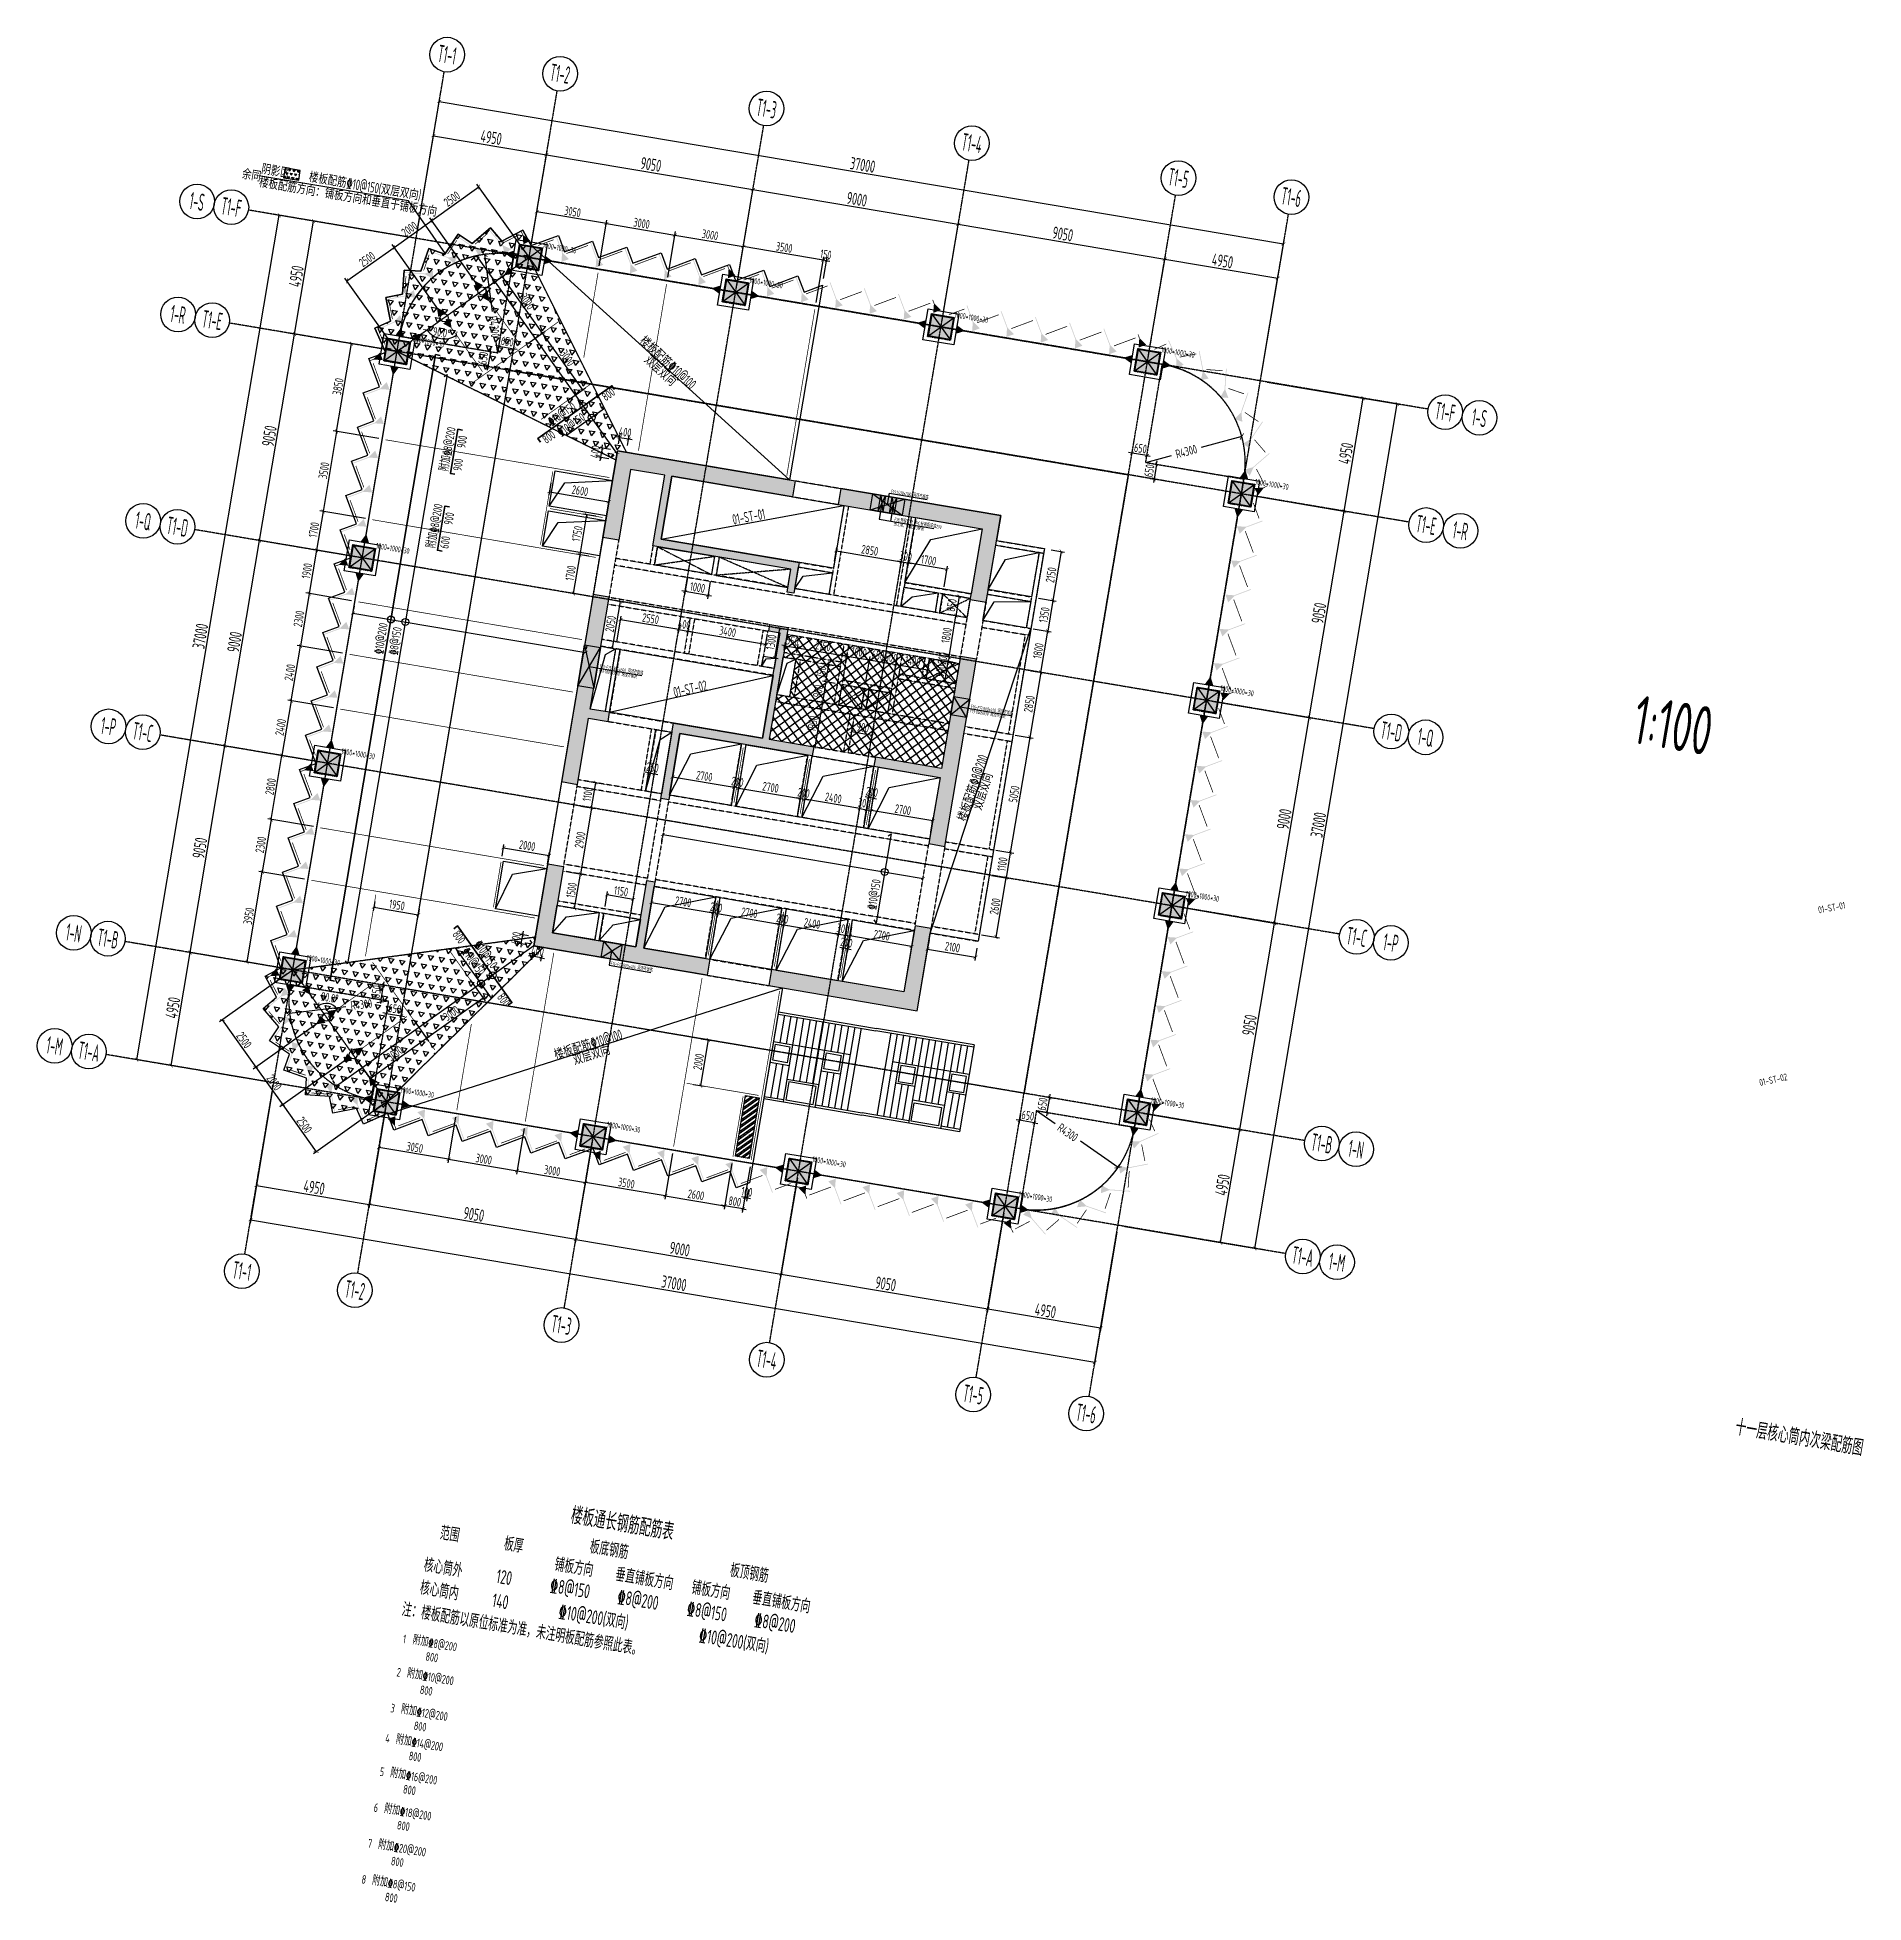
# Model space of a CAD drawing. Header units: inches. Extents: x 27 to 78955, y -206 to 80389.
import ezdxf
from ezdxf.enums import TextEntityAlignment as Align

# ---------------------------------------------------------------- set-up
doc = ezdxf.new("R2010")
doc.units = ezdxf.units.IN
doc.header["$MEASUREMENT"] = 0
for name, pattern in [('T1-AXIS-150$0$CENTER', [2, 1.25, -0.25, 0.25, -0.25]), ('T1-COLS-F10~F19$0$HIDDEN', [0.375, 0.25, -0.125]), ('T1-PLAN-F11$0$CENTER', [2, 1.25, -0.25, 0.25, -0.25]), ('T1-PLAN-F11$0$HIDDEN', [0.375, 0.25, -0.125])]:
    doc.linetypes.add(name, pattern=pattern)
for name, color, linetype in [('T1-AXIS-150$0$0S-AXIS', 1, 'T1-AXIS-150$0$CENTER'), ('T1-AXIS-150$0$0S-AXIS-DIMS', 1, 'Continuous'), ('T1-AXIS-150$0$0S-TEXT', 4, 'Continuous'), ('T1-COLS-F10~F19$0$0S-COLS', 90, 'T1-COLS-F10~F19$0$HIDDEN'), ('T1-COLS-F10~F19$0$0S-COLS-HATCH', 8, 'Continuous'), ('T1-COLS-F10~F19$0$0S-SCOLS-LINE', 2, 'Continuous'), ('T1-CORE-F11~F19$0$0S-WALL-HATCH', 8, 'Continuous'), ('T1-CORE-F11~F19$0$0S-WALL-LINE', 3, 'Continuous'), ('T1-PLAN-F11$0$0S-AXIS', 21, 'T1-PLAN-F11$0$CENTER'), ('T1-PLAN-F11$0$0S-BEAM-I-BAK', 120, 'T1-PLAN-F11$0$HIDDEN'), ('T1-PLAN-F11$0$0S-BEAM-I-LL', 2, 'T1-PLAN-F11$0$HIDDEN'), ('T1-PLAN-F11$0$0S-SBEAM-FB', 7, 'T1-PLAN-F11$0$HIDDEN'), ('T1-PLAN-F11$0$0S-SBEAM-SB', 3, 'T1-PLAN-F11$0$HIDDEN'), ('T1-PLAN-F11$0$0S-SLAB-HOLE', 210, 'Continuous'), ('T1-PLAN-F11$0$0S-SLAB-LINE', 40, 'Continuous'), ('T1-PLAN-F11$0$0S-SLAB-RBAR', 7, 'Continuous'), ('T1-PLAN-F11$0$0S-SLAB-SYMB', 10, 'Continuous'), ('T1-PLAN-F11$0$0S-SLAB-TEXT', 4, 'Continuous'), ('T1-PLAN-F11$0$0S-SYMB', 10, 'Continuous'), ('T1-PLAN-F11$0$0S-SYMB-DIMS', 21, 'Continuous'), ('T1-PLAN-F11$0$0S-TEXT', 4, 'Continuous')]:
    doc.layers.add(name, color=color, linetype=linetype)
doc.layers.add('T1-COLS-F10~F19$0$0-COLS-定位用', color=21, linetype='Continuous', plot=False)
doc.styles.add('T1-AXIS-150$0$XD2008', font='xd-hzs.shx', dxfattribs={"width": 0.7, "bigfont": 'xd-hztxt.shx'})
doc.styles.add('T1-COLS-F10~F19$0$XD2008', font='xd-hzs.shx', dxfattribs={"width": 0.7, "bigfont": 'xd-hztxt.shx'})
doc.styles.add('T1-CORE-F11~F19$0$XD2008', font='xd-hzs.shx', dxfattribs={"width": 0.7, "bigfont": 'xd-hztxt.shx'})
doc.styles.add('T1-PLAN-F11$0$XD2008', font='xd-hzs.shx', dxfattribs={"width": 0.7, "bigfont": 'xd-hztxt.shx'})
doc.styles.add('T1-PLAN-F11$0$样式 1', font='XD-HZS.shx', dxfattribs={"width": 0.7, "height": 525, "bigfont": 'xd-hztxt.shx'})
doc.dimstyles.new('T1-AXIS-150$0$XD150$0', dxfattribs={"dimscale": 150, "dimtxt": 3.5, "dimasz": 1, "dimexe": 1, "dimexo": 2, "dimgap": 0.5, "dimtad": 1, "dimdec": 0, "dimdsep": 46, "dimtxsty": 'T1-AXIS-150$0$XD2008', "dimblk": 'T1-AXIS-150$0$_ARCHTICK', "dimcen": 2.5, "dimclrt": 4, "dimaunit": 1, "dimadec": 0, "dimazin": 0, "dimtfac": 1, "dimtdec": 0, "dimtix": 1, "dimtmove": 0, "dimatfit": 3, "dimfxl": 1, "dimtolj": 1, "dimtzin": 0, "dimarcsym": 0})
doc.dimstyles.new('T1-PLAN-F11$0$XD150', dxfattribs={"dimscale": 150, "dimtxt": 2.5, "dimasz": 1.5, "dimexe": 1, "dimexo": 2, "dimgap": 0.5, "dimtad": 1, "dimdec": 0, "dimdsep": 46, "dimtxsty": 'T1-PLAN-F11$0$XD2008', "dimblk": 'T1-PLAN-F11$0$_ARCHTICK', "dimcen": 2.5, "dimclrt": 4, "dimadec": 1, "dimazin": 0, "dimtfac": 1, "dimtdec": 0, "dimtix": 1, "dimtmove": 2, "dimatfit": 3, "dimldrblk": 'T1-PLAN-F11$0$_ARCHTICK', "dimfxl": 1, "dimtolj": 1, "dimtzin": 0, "dimarcsym": 0})
doc.dimstyles.new('T1-PLAN-F11$0$XD150$0', dxfattribs={"dimscale": 150, "dimtxt": 2.5, "dimasz": 1, "dimexe": 1, "dimexo": 2, "dimgap": 0.5, "dimtad": 1, "dimdec": 0, "dimdsep": 46, "dimtxsty": 'T1-PLAN-F11$0$XD2008', "dimblk": 'T1-PLAN-F11$0$_ARCHTICK', "dimcen": 2.5, "dimclrt": 4, "dimadec": 0, "dimazin": 0, "dimtfac": 1, "dimtdec": 0, "dimtix": 1, "dimtmove": 0, "dimatfit": 3, "dimfxl": 1, "dimtolj": 1, "dimtzin": 0, "dimarcsym": 0})

msp = doc.modelspace()

# ---------------------------------------------------------------- texts
at = {"layer": 'Defpoints', "style": 'T1-PLAN-F11$0$XD2008', "width": 0.7}
msp.add_text('1:100', height=2100, rotation=350.423616, dxfattribs=at).set_placement((68782.9, 49286.8), align=Align.BOTTOM_LEFT)
at = {"layer": 'T1-PLAN-F11$0$0S-SLAB-TEXT', "lineweight": 18, "style": 'T1-PLAN-F11$0$样式 1', "width": 0.7}
for s, p in [('阴影区     楼板配筋%%13210@150(双层双向)', (9682.7, 74493)), ('余同', (8844, 74283.2)), ('楼板配筋方向：铺板方向和垂直于铺板方向', (9586.2, 73924.4))]:
    msp.add_text(s, height=450, rotation=350.423616, dxfattribs=at).set_placement(p)
for s, rotation, p in [('楼板配筋%%13210@100', 317.470231, (27122.9, 66175.2)), ('双层双向', 317.470231, (26804.3, 65827.6)), ('楼板配筋%%1328@200', 71.344913, (40663, 47884.6)), ('双层双向', 72.072854, (41097.9, 47743.9)), ('楼板配筋%%13210@100', 17.321038, (23898.6, 36659.4)), ('双层双向', 17.321038, (24039.2, 36209.2))]:
    msp.add_text(s, height=450, rotation=rotation, dxfattribs=at).set_placement(p, align=Align.CENTER)
at = {"layer": 'T1-PLAN-F11$0$0S-SLAB-TEXT', "style": 'T1-PLAN-F11$0$XD2008', "width": 0.7}
for s, height, rotation, p in [('%%13210@150', 375, 35.423626, (22263.6, 63585.8)), ('附加%%1328@200', 375, 80.423606, (17787.8, 61614.5)), ('附加%%1328@200', 375, 80.423606, (17227.7, 58294.6)), ('%%13210@150', 375, 80.423606, (36263.5, 42675.3)), ('%%13210@150', 375, 305.423606, (18346.7, 40888.6)), ('范围', 600, 350.423613, (17392.7, 15495)), ('板厚', 600, 350.423613, (20158.1, 15028.4)), ('板底钢筋', 600, 350.423613, (23864.8, 14905)), ('铺板方向', 600, 350.423613, (22345.2, 14140.5)), ('板顶钢筋', 600, 350.423613, (29922.9, 13882.9)), ('120', 600, 350.423613, (19826.1, 13615.9)), ('%%1328@150', 600, 350.423613, (22141.5, 13222.8)), ('垂直铺板方向', 600, 350.423613, (24977.6, 13702.4)), ('铺板方向', 600, 350.423613, (28261.6, 13142.4)), ('140', 600, 350.423613, (19650.9, 12577.5)), ('%%1328@200', 600, 350.423613, (25055.2, 12731.2)), ('垂直铺板方向', 600, 350.423613, (30894, 12704.2)), ('注：楼板配筋以原位标准为准，未注明板配筋参照此表。', 600, 350.423619, (15749.1, 12192.8)), ('%%13210@200(双向)', 600, 350.423613, (22512.2, 12092.3)), ('%%1328@150', 600, 350.423613, (28057.9, 12224.6)), ('%%1328@200', 600, 350.423613, (30971.6, 11733)), ('附加%%1328@200', 375, 350.423616, (16226.4, 10967.8)), ('%%13210@200(双向)', 600, 350.423613, (28574.3, 11069.5)), ('附加%%13210@200', 375, 350.423616, (15983.3, 9526.7)), ('附加%%13212@200', 375, 350.423616, (15721.6, 7975.7)), ('附加%%13214@200', 375, 350.423616, (15501.6, 6671.6)), ('附加%%13216@200', 375, 350.423616, (15258.4, 5230.5)), ('附加%%13218@200', 375, 350.423616, (14996.7, 3679.5)), ('附加%%13220@200', 375, 350.423616, (14735.1, 2128.4)), ('附加%%1328@150', 375, 350.423616, (14473.4, 577.4))]:
    msp.add_text(s, height=height, rotation=rotation, dxfattribs=at).set_placement(p)
for s, rotation, p in [('800', 35.423616, (24597.4, 65115.7)), ('900', 80.423616, (18196.1, 62945.7)), ('800', 35.423616, (22024.5, 63270.5)), ('900', 80.423616, (18028.7, 61953.7)), ('900', 80.423616, (17635.9, 59625.8)), ('600', 80.423616, (17462.8, 58599.5)), ('800', 305.423616, (18404.6, 41625)), ('800', 305.423616, (20333.3, 38913.4)), ('800', 350.423616, (17110.9, 10584.9)), ('800', 350.423616, (16867.7, 9143.9)), ('800', 350.423616, (16606.1, 7592.8)), ('800', 350.423616, (16386, 6288.7)), ('800', 350.423616, (16142.9, 4847.7)), ('800', 350.423616, (15881.2, 3296.6)), ('800', 350.423616, (15619.5, 1745.6)), ('800', 350.423616, (15357.9, 194.5))]:
    msp.add_text(s, height=375, rotation=rotation, dxfattribs=at).set_placement(p, align=Align.TOP_CENTER)
for s, height, rotation, p in [('%%13210@150', 375, 35.423626, (23202.3, 63502.7)), ('%%13210@200', 375, 80.423606, (15062.3, 54382)), ('%%1328@150', 375, 80.423606, (15681.6, 54277.6)), ('%%13210@150', 375, 305.423606, (19260.8, 40659.1)), ('楼板通长钢筋配筋表', 750, 350.423613, (25256.3, 15808.3)), ('核心筒外', 600, 350.423613, (17522.2, 13972.5)), ('核心筒内', 600, 350.423613, (17355.8, 12986.4))]:
    msp.add_text(s, height=height, rotation=rotation, dxfattribs=at).set_placement(p, align=Align.CENTER)
for s, p in [('1', (15894.1, 11188.8)), ('2', (15651, 9747.8)), ('3', (15389.3, 8196.7)), ('4', (15169.3, 6892.6)), ('5', (14926.2, 5451.6)), ('6', (14664.5, 3900.5)), ('7', (14402.8, 2349.5)), ('8', (14141.1, 798.4))]:
    msp.add_text(s, height=375, rotation=350.423616, dxfattribs=at).set_placement(p, align=Align.MIDDLE_CENTER)
at = {"layer": 'T1-PLAN-F11$0$0S-TEXT', "style": 'T1-PLAN-F11$0$XD2008', "width": 0.7}
for s, height, rotation, p in [('01-ST-01', 450, 10.64201, (30812.2, 59458)), ('01-ST-02', 450, 12.315589, (28290.3, 52023.9)), ('01-ST-01', 300, 10.64201, (77600.2, 42641.3)), ('01-ST-02', 300, 12.315589, (75078.3, 35207.2))]:
    msp.add_text(s, height=height, rotation=rotation, dxfattribs=at).set_placement(p, align=Align.CENTER)
msp.add_text('十一层核心筒内次梁配筋图', height=700, rotation=350.423616, dxfattribs=at).set_placement((73327.1, 19807.8), align=Align.BOTTOM_LEFT)

# ---------------------------------------------------------------- blocks, each defined once
blk = doc.blocks.new('T1-COLS-F10~F19$0$COLS-T1-1000x1000x30')
at = {"layer": 'T1-COLS-F10~F19$0$0S-COLS-HATCH'}
h = blk.add_hatch(dxfattribs=at)
h.set_pattern_fill('ANSI31', color=256, scale=5)
h.set_pattern_definition([(45, (0, 0), (-11.22532, 11.22532), [])])
h.paths.add_polyline_path([(-470, 470), (470, 470), (470, -470), (-470, -470)], flags=16)
h.paths.add_polyline_path([(-500, 500), (500, 500), (500, -500), (-500, -500)])
h = blk.add_hatch(color=256, dxfattribs=at)
h.dxf.hatch_style = 1
h.paths.add_polyline_path([(-470, 470), (470, 470), (470, -470), (-470, -470)])
at = {"layer": 'Defpoints', "color": 8}
blk.add_lwpolyline([(-675, 675), (675, 675), (675, -675), (-675, -675)], close=True, dxfattribs=at)
at = {"layer": 'T1-COLS-F10~F19$0$0-COLS-定位用'}
for p, q in [((-500, -500), (500, 500)), ((-500, 500), (500, -500))]:
    blk.add_line(p, q, dxfattribs=at)
at = {"layer": 'T1-COLS-F10~F19$0$0S-SCOLS-LINE'}
for points in [[(-500, 500), (500, 500), (500, -500), (-500, -500)], [(-470, 470), (470, 470), (470, -470), (-470, -470)]]:
    blk.add_lwpolyline(points, close=True, dxfattribs=at)
at = {"layer": 'Defpoints', "insert": (500, 500), "char_height": 250, "attachment_point": 7, "style": 'T1-COLS-F10~F19$0$XD2008'}
blk.add_mtext('\\A1;1000*1000*30', dxfattribs=at)
blk = doc.blocks.new('T1-AXIS-150$0$_ARCHTICK')
at = {"color": 0, "linetype": 'ByBlock', "const_width": 0.15}
blk.add_lwpolyline([(-0.5, -0.5), (0.5, 0.5)], dxfattribs=at)
blk = doc.blocks.new('*D129')
at = {"layer": 'Defpoints', "color": 0, "transparency": 16777216}
for p in [(12325416, 1251249), (12329854, 1250501), (12324593, 1246368)]:
    blk.add_point(p, dxfattribs=at)
at = {"layer": 'T1-AXIS-150$0$0S-AXIS-DIMS', "color": 0, "lineweight": -2, "transparency": 16777216}
for p, q in [((12325712, 1251199), (12330002, 1250476)), ((12329030, 1245620), (12329854, 1250501)), ((12324889, 1246318), (12329178, 1245595))]:
    blk.add_line(p, q, dxfattribs=at)
at = {"layer": 'T1-AXIS-150$0$0S-AXIS-DIMS', "color": 0, "lineweight": -2, "transparency": 16777216, "xscale": 150, "yscale": 150, "zscale": 150}
for p, rotation in [((12329854, 1250501), 80.4236160359803), ((12329030, 1245620), 260.4236160359803)]:
    blk.add_blockref('T1-AXIS-150$0$_ARCHTICK', p, dxfattribs=dict(at, rotation=rotation))
at = {"layer": 'T1-AXIS-150$0$0S-AXIS-DIMS', "color": 4, "transparency": 16777216, "insert": (12329109, 1248116), "char_height": 525, "attachment_point": 5, "rotation": 80.42362, "style": 'T1-AXIS-150$0$XD2008'}
blk.add_mtext('\\A1;4950', dxfattribs=at)
blk = doc.blocks.new('*D130')
at = {"layer": 'Defpoints', "color": 0, "transparency": 16777216}
for p in [(12326922, 1260173), (12331359, 1259425), (12325416, 1251249)]:
    blk.add_point(p, dxfattribs=at)
at = {"layer": 'T1-AXIS-150$0$0S-AXIS-DIMS', "color": 0, "lineweight": -2, "transparency": 16777216}
for p, q in [((12327218, 1260123), (12331507, 1259400)), ((12329854, 1250501), (12331359, 1259425)), ((12325712, 1251199), (12330002, 1250476))]:
    blk.add_line(p, q, dxfattribs=at)
at = {"layer": 'T1-AXIS-150$0$0S-AXIS-DIMS', "color": 0, "lineweight": -2, "transparency": 16777216, "xscale": 150, "yscale": 150, "zscale": 150}
for p, rotation in [((12331359, 1259425), 80.4236160359803), ((12329854, 1250501), 260.4236160359803)]:
    blk.add_blockref('T1-AXIS-150$0$_ARCHTICK', p, dxfattribs=dict(at, rotation=rotation))
at = {"layer": 'T1-AXIS-150$0$0S-AXIS-DIMS', "color": 4, "transparency": 16777216, "insert": (12330274, 1255019), "char_height": 525, "attachment_point": 5, "rotation": 80.42362, "style": 'T1-AXIS-150$0$XD2008'}
blk.add_mtext('\\A1;9050', dxfattribs=at)
blk = doc.blocks.new('*D131')
at = {"layer": 'Defpoints', "color": 0, "transparency": 16777216}
for p in [(12328419, 1269048), (12332857, 1268299), (12326922, 1260173)]:
    blk.add_point(p, dxfattribs=at)
at = {"layer": 'T1-AXIS-150$0$0S-AXIS-DIMS', "color": 0, "lineweight": -2, "transparency": 16777216}
for p, q in [((12328715, 1268998), (12333004, 1268274)), ((12331359, 1259425), (12332857, 1268299)), ((12327218, 1260123), (12331507, 1259400))]:
    blk.add_line(p, q, dxfattribs=at)
at = {"layer": 'T1-AXIS-150$0$0S-AXIS-DIMS', "color": 0, "lineweight": -2, "transparency": 16777216, "xscale": 150, "yscale": 150, "zscale": 150}
for p, rotation in [((12332857, 1268299), 80.4236160359803), ((12331359, 1259425), 260.4236160359803)]:
    blk.add_blockref('T1-AXIS-150$0$_ARCHTICK', p, dxfattribs=dict(at, rotation=rotation))
at = {"layer": 'T1-AXIS-150$0$0S-AXIS-DIMS', "color": 4, "transparency": 16777216, "insert": (12331775, 1263918), "char_height": 525, "attachment_point": 5, "rotation": 80.42362, "style": 'T1-AXIS-150$0$XD2008'}
blk.add_mtext('\\A1;9000', dxfattribs=at)
blk = doc.blocks.new('*D132')
at = {"layer": 'Defpoints', "color": 0, "transparency": 16777216}
for p in [(12329925, 1277972), (12334362, 1277223), (12328419, 1269048)]:
    blk.add_point(p, dxfattribs=at)
at = {"layer": 'T1-AXIS-150$0$0S-AXIS-DIMS', "color": 0, "lineweight": -2, "transparency": 16777216}
for p, q in [((12330221, 1277922), (12334510, 1277198)), ((12332857, 1268299), (12334362, 1277223)), ((12328715, 1268998), (12333004, 1268274))]:
    blk.add_line(p, q, dxfattribs=at)
at = {"layer": 'T1-AXIS-150$0$0S-AXIS-DIMS', "color": 0, "lineweight": -2, "transparency": 16777216, "xscale": 150, "yscale": 150, "zscale": 150}
for p, rotation in [((12334362, 1277223), 80.4236160359803), ((12332857, 1268299), 260.4236160359803)]:
    blk.add_blockref('T1-AXIS-150$0$_ARCHTICK', p, dxfattribs=dict(at, rotation=rotation))
at = {"layer": 'T1-AXIS-150$0$0S-AXIS-DIMS', "color": 4, "transparency": 16777216, "insert": (12333277, 1272817), "char_height": 525, "attachment_point": 5, "rotation": 80.42362, "style": 'T1-AXIS-150$0$XD2008'}
blk.add_mtext('\\A1;9050', dxfattribs=at)
blk = doc.blocks.new('*D133')
at = {"layer": 'Defpoints', "color": 0, "transparency": 16777216}
for p in [(12330748, 1282853), (12335186, 1282104), (12329925, 1277972)]:
    blk.add_point(p, dxfattribs=at)
at = {"layer": 'T1-AXIS-150$0$0S-AXIS-DIMS', "color": 0, "lineweight": -2, "transparency": 16777216}
for p, q in [((12331044, 1282803), (12335333, 1282079)), ((12334362, 1277223), (12335186, 1282104)), ((12330221, 1277922), (12334510, 1277198))]:
    blk.add_line(p, q, dxfattribs=at)
at = {"layer": 'T1-AXIS-150$0$0S-AXIS-DIMS', "color": 0, "lineweight": -2, "transparency": 16777216, "xscale": 150, "yscale": 150, "zscale": 150}
for p, rotation in [((12335186, 1282104), 80.4236160359803), ((12334362, 1277223), 260.4236160359803)]:
    blk.add_blockref('T1-AXIS-150$0$_ARCHTICK', p, dxfattribs=dict(at, rotation=rotation))
at = {"layer": 'T1-AXIS-150$0$0S-AXIS-DIMS', "color": 4, "transparency": 16777216, "insert": (12334441, 1279720), "char_height": 525, "attachment_point": 5, "rotation": 80.42362, "style": 'T1-AXIS-150$0$XD2008'}
blk.add_mtext('\\A1;4950', dxfattribs=at)
blk = doc.blocks.new('*D134')
at = {"layer": 'Defpoints', "color": 0, "transparency": 16777216}
for p in [(12288108, 1252524), (12324593, 1246368), (12323595, 1240452)]:
    blk.add_point(p, dxfattribs=at)
at = {"layer": 'T1-AXIS-150$0$0S-AXIS-DIMS', "color": 0, "lineweight": -2, "transparency": 16777216}
for p, q in [((12288059, 1252228), (12287085, 1246459)), ((12287110, 1246607), (12323595, 1240452)), ((12324543, 1246072), (12323570, 1240304))]:
    blk.add_line(p, q, dxfattribs=at)
at = {"layer": 'T1-AXIS-150$0$0S-AXIS-DIMS', "color": 0, "lineweight": -2, "transparency": 16777216, "xscale": 150, "yscale": 150, "zscale": 150}
for p, rotation in [((12287110, 1246607), 170.4236160359815), ((12323595, 1240452), 350.4236160359815)]:
    blk.add_blockref('T1-AXIS-150$0$_ARCHTICK', p, dxfattribs=dict(at, rotation=rotation))
at = {"layer": 'T1-AXIS-150$0$0S-AXIS-DIMS', "color": 4, "transparency": 16777216, "insert": (12305409, 1243862), "char_height": 525, "attachment_point": 5, "rotation": 350.42362, "style": 'T1-AXIS-150$0$XD2008'}
blk.add_mtext('\\A1;37000', dxfattribs=at)
blk = doc.blocks.new('*D135')
at = {"layer": 'Defpoints', "color": 0, "transparency": 16777216}
for p in [(12301913, 1250195), (12310788, 1248697), (12310039, 1244260)]:
    blk.add_point(p, dxfattribs=at)
at = {"layer": 'T1-AXIS-150$0$0S-AXIS-DIMS', "color": 0, "lineweight": -2, "transparency": 16777216}
for p, q in [((12301863, 1249899), (12301140, 1245609)), ((12310738, 1248401), (12310014, 1244112)), ((12301165, 1245757), (12310039, 1244260))]:
    blk.add_line(p, q, dxfattribs=at)
at = {"layer": 'T1-AXIS-150$0$0S-AXIS-DIMS', "color": 0, "lineweight": -2, "transparency": 16777216, "xscale": 150, "yscale": 150, "zscale": 150}
for p, rotation in [((12301165, 1245757), 170.4236160359786), ((12310039, 1244260), 350.4236160359786)]:
    blk.add_blockref('T1-AXIS-150$0$_ARCHTICK', p, dxfattribs=dict(at, rotation=rotation))
at = {"layer": 'T1-AXIS-150$0$0S-AXIS-DIMS', "color": 4, "transparency": 16777216, "insert": (12305658, 1245341), "char_height": 525, "attachment_point": 5, "rotation": 350.42362, "style": 'T1-AXIS-150$0$XD2008'}
blk.add_mtext('\\A1;9000', dxfattribs=at)
blk = doc.blocks.new('*D136')
at = {"layer": 'Defpoints', "color": 0, "transparency": 16777216}
for p in [(12310788, 1248697), (12319712, 1247192), (12318963, 1242754)]:
    blk.add_point(p, dxfattribs=at)
at = {"layer": 'T1-AXIS-150$0$0S-AXIS-DIMS', "color": 0, "lineweight": -2, "transparency": 16777216}
for p, q in [((12310738, 1248401), (12310014, 1244112)), ((12319662, 1246896), (12318938, 1242607)), ((12310039, 1244260), (12318963, 1242754))]:
    blk.add_line(p, q, dxfattribs=at)
at = {"layer": 'T1-AXIS-150$0$0S-AXIS-DIMS', "color": 0, "lineweight": -2, "transparency": 16777216, "xscale": 150, "yscale": 150, "zscale": 150}
for p, rotation in [((12310039, 1244260), 170.4236160359786), ((12318963, 1242754), 350.4236160359786)]:
    blk.add_blockref('T1-AXIS-150$0$_ARCHTICK', p, dxfattribs=dict(at, rotation=rotation))
at = {"layer": 'T1-AXIS-150$0$0S-AXIS-DIMS', "color": 4, "transparency": 16777216, "insert": (12314557, 1243840), "char_height": 525, "attachment_point": 5, "rotation": 350.42362, "style": 'T1-AXIS-150$0$XD2008'}
blk.add_mtext('\\A1;9050', dxfattribs=at)
blk = doc.blocks.new('*D137')
at = {"layer": 'Defpoints', "color": 0, "transparency": 16777216}
for p in [(12319712, 1247192), (12324593, 1246368), (12323844, 1241931)]:
    blk.add_point(p, dxfattribs=at)
at = {"layer": 'T1-AXIS-150$0$0S-AXIS-DIMS', "color": 0, "lineweight": -2, "transparency": 16777216}
for p, q in [((12319662, 1246896), (12318938, 1242607)), ((12324543, 1246072), (12323819, 1241783)), ((12318963, 1242754), (12323844, 1241931))]:
    blk.add_line(p, q, dxfattribs=at)
at = {"layer": 'T1-AXIS-150$0$0S-AXIS-DIMS', "color": 0, "lineweight": -2, "transparency": 16777216, "xscale": 150, "yscale": 150, "zscale": 150}
for p, rotation in [((12318963, 1242754), 170.4236160359781), ((12323844, 1241931), 350.4236160359781)]:
    blk.add_blockref('T1-AXIS-150$0$_ARCHTICK', p, dxfattribs=dict(at, rotation=rotation))
at = {"layer": 'T1-AXIS-150$0$0S-AXIS-DIMS', "color": 4, "transparency": 16777216, "insert": (12321460, 1242675), "char_height": 525, "attachment_point": 5, "rotation": 350.42362, "style": 'T1-AXIS-150$0$XD2008'}
blk.add_mtext('\\A1;4950', dxfattribs=at)
blk = doc.blocks.new('*D138')
at = {"layer": 'Defpoints', "color": 0, "transparency": 16777216}
for p in [(12299894, 1292622), (12294264, 1289008), (12299145, 1288185)]:
    blk.add_point(p, dxfattribs=at)
at = {"layer": 'T1-AXIS-150$0$0S-AXIS-DIMS', "color": 0, "lineweight": -2, "transparency": 16777216}
for p, q in [((12294314, 1289304), (12295037, 1293593)), ((12295013, 1293445), (12299894, 1292622)), ((12299195, 1288480), (12299919, 1292770))]:
    blk.add_line(p, q, dxfattribs=at)
at = {"layer": 'T1-AXIS-150$0$0S-AXIS-DIMS', "color": 0, "lineweight": -2, "transparency": 16777216, "xscale": 150, "yscale": 150, "zscale": 150}
for p, rotation in [((12295013, 1293445), 170.4236160110201), ((12299894, 1292622), 350.4236160110202)]:
    blk.add_blockref('T1-AXIS-150$0$_ARCHTICK', p, dxfattribs=dict(at, rotation=rotation))
at = {"layer": 'T1-AXIS-150$0$0S-AXIS-DIMS', "color": 4, "transparency": 16777216, "insert": (12297509, 1293366), "char_height": 525, "attachment_point": 5, "rotation": 350.42362, "style": 'T1-AXIS-150$0$XD2008'}
blk.add_mtext('\\A1;4950', dxfattribs=at)
blk = doc.blocks.new('*D139')
at = {"layer": 'Defpoints', "color": 0, "transparency": 16777216}
for p in [(12294264, 1289008), (12331746, 1288769), (12330748, 1282853)]:
    blk.add_point(p, dxfattribs=at)
at = {"layer": 'T1-AXIS-150$0$0S-AXIS-DIMS', "color": 0, "lineweight": -2, "transparency": 16777216}
for p, q in [((12294314, 1289304), (12295287, 1295072)), ((12295262, 1294924), (12331746, 1288769)), ((12330798, 1283148), (12331771, 1288917))]:
    blk.add_line(p, q, dxfattribs=at)
at = {"layer": 'T1-AXIS-150$0$0S-AXIS-DIMS', "color": 0, "lineweight": -2, "transparency": 16777216, "xscale": 150, "yscale": 150, "zscale": 150}
for p, rotation in [((12295262, 1294924), 170.4236160112971), ((12331746, 1288769), 350.4236160112972)]:
    blk.add_blockref('T1-AXIS-150$0$_ARCHTICK', p, dxfattribs=dict(at, rotation=rotation))
at = {"layer": 'T1-AXIS-150$0$0S-AXIS-DIMS', "color": 4, "transparency": 16777216, "insert": (12313560, 1292180), "char_height": 525, "attachment_point": 5, "rotation": 350.42362, "style": 'T1-AXIS-150$0$XD2008'}
blk.add_mtext('\\A1;37000', dxfattribs=at)
blk = doc.blocks.new('*D140')
at = {"layer": 'Defpoints', "color": 0, "transparency": 16777216}
for p in [(12308817, 1291116), (12299145, 1288185), (12308069, 1286679)]:
    blk.add_point(p, dxfattribs=at)
at = {"layer": 'T1-AXIS-150$0$0S-AXIS-DIMS', "color": 0, "lineweight": -2, "transparency": 16777216}
for p, q in [((12299195, 1288480), (12299919, 1292770)), ((12299894, 1292622), (12308817, 1291116)), ((12308119, 1286975), (12308842, 1291264))]:
    blk.add_line(p, q, dxfattribs=at)
at = {"layer": 'T1-AXIS-150$0$0S-AXIS-DIMS', "color": 0, "lineweight": -2, "transparency": 16777216, "xscale": 150, "yscale": 150, "zscale": 150}
for p, rotation in [((12299894, 1292622), 170.423616035984), ((12308817, 1291116), 350.423616035984)]:
    blk.add_blockref('T1-AXIS-150$0$_ARCHTICK', p, dxfattribs=dict(at, rotation=rotation))
at = {"layer": 'T1-AXIS-150$0$0S-AXIS-DIMS', "color": 4, "transparency": 16777216, "insert": (12304412, 1292202), "char_height": 525, "attachment_point": 5, "rotation": 350.42362, "style": 'T1-AXIS-150$0$XD2008'}
blk.add_mtext('\\A1;9050', dxfattribs=at)
blk = doc.blocks.new('*D141')
at = {"layer": 'Defpoints', "color": 0, "transparency": 16777216}
for p in [(12317692, 1289619), (12308069, 1286679), (12316943, 1285182)]:
    blk.add_point(p, dxfattribs=at)
at = {"layer": 'T1-AXIS-150$0$0S-AXIS-DIMS', "color": 0, "lineweight": -2, "transparency": 16777216}
for p, q in [((12308119, 1286975), (12308842, 1291264)), ((12308817, 1291116), (12317692, 1289619)), ((12316993, 1285478), (12317717, 1289767))]:
    blk.add_line(p, q, dxfattribs=at)
at = {"layer": 'T1-AXIS-150$0$0S-AXIS-DIMS', "color": 0, "lineweight": -2, "transparency": 16777216, "xscale": 150, "yscale": 150, "zscale": 150}
for p, rotation in [((12308817, 1291116), 170.4236160110201), ((12317692, 1289619), 350.4236160110202)]:
    blk.add_blockref('T1-AXIS-150$0$_ARCHTICK', p, dxfattribs=dict(at, rotation=rotation))
at = {"layer": 'T1-AXIS-150$0$0S-AXIS-DIMS', "color": 4, "transparency": 16777216, "insert": (12313311, 1290700), "char_height": 525, "attachment_point": 5, "rotation": 350.42362, "style": 'T1-AXIS-150$0$XD2008'}
blk.add_mtext('\\A1;9000', dxfattribs=at)
blk = doc.blocks.new('*D142')
at = {"layer": 'Defpoints', "color": 0, "transparency": 16777216}
for p in [(12326616, 1288113), (12316943, 1285182), (12325867, 1283676)]:
    blk.add_point(p, dxfattribs=at)
at = {"layer": 'T1-AXIS-150$0$0S-AXIS-DIMS', "color": 0, "lineweight": -2, "transparency": 16777216}
for p, q in [((12316993, 1285478), (12317717, 1289767)), ((12317692, 1289619), (12326616, 1288113)), ((12325917, 1283972), (12326641, 1288261))]:
    blk.add_line(p, q, dxfattribs=at)
at = {"layer": 'T1-AXIS-150$0$0S-AXIS-DIMS', "color": 0, "lineweight": -2, "transparency": 16777216, "xscale": 150, "yscale": 150, "zscale": 150}
for p, rotation in [((12317692, 1289619), 170.4236160110201), ((12326616, 1288113), 350.4236160110202)]:
    blk.add_blockref('T1-AXIS-150$0$_ARCHTICK', p, dxfattribs=dict(at, rotation=rotation))
at = {"layer": 'T1-AXIS-150$0$0S-AXIS-DIMS', "color": 4, "transparency": 16777216, "insert": (12322210, 1289199), "char_height": 525, "attachment_point": 5, "rotation": 350.42362, "style": 'T1-AXIS-150$0$XD2008'}
blk.add_mtext('\\A1;9050', dxfattribs=at)
blk = doc.blocks.new('*D143')
at = {"layer": 'Defpoints', "color": 0, "transparency": 16777216}
for p in [(12331497, 1287290), (12325867, 1283676), (12330748, 1282853)]:
    blk.add_point(p, dxfattribs=at)
at = {"layer": 'T1-AXIS-150$0$0S-AXIS-DIMS', "color": 0, "lineweight": -2, "transparency": 16777216}
for p, q in [((12325917, 1283972), (12326641, 1288261)), ((12326616, 1288113), (12331497, 1287290)), ((12330798, 1283148), (12331522, 1287438))]:
    blk.add_line(p, q, dxfattribs=at)
at = {"layer": 'T1-AXIS-150$0$0S-AXIS-DIMS', "color": 0, "lineweight": -2, "transparency": 16777216, "xscale": 150, "yscale": 150, "zscale": 150}
for p, rotation in [((12326616, 1288113), 170.4236160110201), ((12331497, 1287290), 350.4236160110202)]:
    blk.add_blockref('T1-AXIS-150$0$_ARCHTICK', p, dxfattribs=dict(at, rotation=rotation))
at = {"layer": 'T1-AXIS-150$0$0S-AXIS-DIMS', "color": 4, "transparency": 16777216, "insert": (12329113, 1288034), "char_height": 525, "attachment_point": 5, "rotation": 350.42362, "style": 'T1-AXIS-150$0$XD2008'}
blk.add_mtext('\\A1;4950', dxfattribs=at)
blk = doc.blocks.new('*D144')
at = {"layer": 'Defpoints', "color": 0, "transparency": 16777216}
for p in [(12330748, 1282853), (12336665, 1281854), (12324593, 1246368)]:
    blk.add_point(p, dxfattribs=at)
at = {"layer": 'T1-AXIS-150$0$0S-AXIS-DIMS', "color": 0, "lineweight": -2, "transparency": 16777216}
for p, q in [((12331044, 1282803), (12336813, 1281830)), ((12330509, 1245370), (12336665, 1281854)), ((12324889, 1246318), (12330657, 1245345))]:
    blk.add_line(p, q, dxfattribs=at)
at = {"layer": 'T1-AXIS-150$0$0S-AXIS-DIMS', "color": 0, "lineweight": -2, "transparency": 16777216, "xscale": 150, "yscale": 150, "zscale": 150}
for p, rotation in [((12336665, 1281854), 80.42361603598395), ((12330509, 1245370), 260.423616035984)]:
    blk.add_blockref('T1-AXIS-150$0$_ARCHTICK', p, dxfattribs=dict(at, rotation=rotation))
at = {"layer": 'T1-AXIS-150$0$0S-AXIS-DIMS', "color": 4, "transparency": 16777216, "insert": (12333254, 1263668), "char_height": 525, "attachment_point": 5, "rotation": 80.42362, "style": 'T1-AXIS-150$0$XD2008'}
blk.add_mtext('\\A1;37000', dxfattribs=at)
blk = doc.blocks.new('*D145')
at = {"layer": 'Defpoints', "color": 0, "transparency": 16777216}
for p in [(12284495, 1258153), (12288932, 1257405), (12288108, 1252524)]:
    blk.add_point(p, dxfattribs=at)
at = {"layer": 'T1-AXIS-150$0$0S-AXIS-DIMS', "color": 0, "lineweight": -2, "transparency": 16777216}
for p, q in [((12283671, 1253272), (12284495, 1258153)), ((12288636, 1257455), (12284347, 1258178)), ((12287813, 1252574), (12283523, 1253297))]:
    blk.add_line(p, q, dxfattribs=at)
at = {"layer": 'T1-AXIS-150$0$0S-AXIS-DIMS', "color": 0, "lineweight": -2, "transparency": 16777216, "xscale": 150, "yscale": 150, "zscale": 150}
for p, rotation in [((12284495, 1258153), 80.42361606363728), ((12283671, 1253272), 260.4236160636373)]:
    blk.add_blockref('T1-AXIS-150$0$_ARCHTICK', p, dxfattribs=dict(at, rotation=rotation))
at = {"layer": 'T1-AXIS-150$0$0S-AXIS-DIMS', "color": 4, "transparency": 16777216, "insert": (12283750, 1255769), "char_height": 525, "attachment_point": 5, "rotation": 80.42362, "style": 'T1-AXIS-150$0$XD2008'}
blk.add_mtext('\\A1;4950', dxfattribs=at)
blk = doc.blocks.new('*D146')
at = {"layer": 'Defpoints', "color": 0, "transparency": 16777216}
for p in [(12286000, 1267077), (12290438, 1266329), (12288932, 1257405)]:
    blk.add_point(p, dxfattribs=at)
at = {"layer": 'T1-AXIS-150$0$0S-AXIS-DIMS', "color": 0, "lineweight": -2, "transparency": 16777216}
for p, q in [((12284495, 1258153), (12286000, 1267077)), ((12290142, 1266378), (12285852, 1267102)), ((12288636, 1257455), (12284347, 1258178))]:
    blk.add_line(p, q, dxfattribs=at)
at = {"layer": 'T1-AXIS-150$0$0S-AXIS-DIMS', "color": 0, "lineweight": -2, "transparency": 16777216, "xscale": 150, "yscale": 150, "zscale": 150}
for p, rotation in [((12286000, 1267077), 80.42361606363728), ((12284495, 1258153), 260.4236160636373)]:
    blk.add_blockref('T1-AXIS-150$0$_ARCHTICK', p, dxfattribs=dict(at, rotation=rotation))
at = {"layer": 'T1-AXIS-150$0$0S-AXIS-DIMS', "color": 4, "transparency": 16777216, "insert": (12284915, 1262671), "char_height": 525, "attachment_point": 5, "rotation": 80.42362, "style": 'T1-AXIS-150$0$XD2008'}
blk.add_mtext('\\A1;9050', dxfattribs=at)
blk = doc.blocks.new('*D147')
at = {"layer": 'Defpoints', "color": 0, "transparency": 16777216}
for p in [(12287498, 1275952), (12291935, 1275203), (12290438, 1266329)]:
    blk.add_point(p, dxfattribs=at)
at = {"layer": 'T1-AXIS-150$0$0S-AXIS-DIMS', "color": 0, "lineweight": -2, "transparency": 16777216}
for p, q in [((12286000, 1267077), (12287498, 1275952)), ((12291639, 1275253), (12287350, 1275977)), ((12290142, 1266378), (12285852, 1267102))]:
    blk.add_line(p, q, dxfattribs=at)
at = {"layer": 'T1-AXIS-150$0$0S-AXIS-DIMS', "color": 0, "lineweight": -2, "transparency": 16777216, "xscale": 150, "yscale": 150, "zscale": 150}
for p, rotation in [((12287498, 1275952), 80.42361606363728), ((12286000, 1267077), 260.4236160636373)]:
    blk.add_blockref('T1-AXIS-150$0$_ARCHTICK', p, dxfattribs=dict(at, rotation=rotation))
at = {"layer": 'T1-AXIS-150$0$0S-AXIS-DIMS', "color": 4, "transparency": 16777216, "insert": (12286416, 1271571), "char_height": 525, "attachment_point": 5, "rotation": 80.42362, "style": 'T1-AXIS-150$0$XD2008'}
blk.add_mtext('\\A1;9000', dxfattribs=at)
blk = doc.blocks.new('*D148')
at = {"layer": 'Defpoints', "color": 0, "transparency": 16777216}
for p in [(12289003, 1284876), (12293440, 1284127), (12291935, 1275203)]:
    blk.add_point(p, dxfattribs=at)
at = {"layer": 'T1-AXIS-150$0$0S-AXIS-DIMS', "color": 0, "lineweight": -2, "transparency": 16777216}
for p, q in [((12287498, 1275952), (12289003, 1284876)), ((12293145, 1284177), (12288855, 1284901)), ((12291639, 1275253), (12287350, 1275977))]:
    blk.add_line(p, q, dxfattribs=at)
at = {"layer": 'T1-AXIS-150$0$0S-AXIS-DIMS', "color": 0, "lineweight": -2, "transparency": 16777216, "xscale": 150, "yscale": 150, "zscale": 150}
for p, rotation in [((12289003, 1284876), 80.42361606363728), ((12287498, 1275952), 260.4236160636373)]:
    blk.add_blockref('T1-AXIS-150$0$_ARCHTICK', p, dxfattribs=dict(at, rotation=rotation))
at = {"layer": 'T1-AXIS-150$0$0S-AXIS-DIMS', "color": 4, "transparency": 16777216, "insert": (12287918, 1280470), "char_height": 525, "attachment_point": 5, "rotation": 80.42362, "style": 'T1-AXIS-150$0$XD2008'}
blk.add_mtext('\\A1;9050', dxfattribs=at)
blk = doc.blocks.new('*D149')
at = {"layer": 'Defpoints', "color": 0, "transparency": 16777216}
for p in [(12289827, 1289757), (12294264, 1289008), (12293440, 1284127)]:
    blk.add_point(p, dxfattribs=at)
at = {"layer": 'T1-AXIS-150$0$0S-AXIS-DIMS', "color": 0, "lineweight": -2, "transparency": 16777216}
for p, q in [((12289003, 1284876), (12289827, 1289757)), ((12293968, 1289058), (12289679, 1289782)), ((12293145, 1284177), (12288855, 1284901))]:
    blk.add_line(p, q, dxfattribs=at)
at = {"layer": 'T1-AXIS-150$0$0S-AXIS-DIMS', "color": 0, "lineweight": -2, "transparency": 16777216, "xscale": 150, "yscale": 150, "zscale": 150}
for p, rotation in [((12289827, 1289757), 80.42361606363728), ((12289003, 1284876), 260.4236160636373)]:
    blk.add_blockref('T1-AXIS-150$0$_ARCHTICK', p, dxfattribs=dict(at, rotation=rotation))
at = {"layer": 'T1-AXIS-150$0$0S-AXIS-DIMS', "color": 4, "transparency": 16777216, "insert": (12289082, 1287372), "char_height": 525, "attachment_point": 5, "rotation": 80.42362, "style": 'T1-AXIS-150$0$XD2008'}
blk.add_mtext('\\A1;4950', dxfattribs=at)
blk = doc.blocks.new('*D150')
at = {"layer": 'Defpoints', "color": 0, "transparency": 16777216}
for p in [(12288348, 1290006), (12294264, 1289008), (12288108, 1252524)]:
    blk.add_point(p, dxfattribs=at)
at = {"layer": 'T1-AXIS-150$0$0S-AXIS-DIMS', "color": 0, "lineweight": -2, "transparency": 16777216}
for p, q in [((12282192, 1253522), (12288348, 1290006)), ((12293968, 1289058), (12288200, 1290031)), ((12287813, 1252574), (12282044, 1253547))]:
    blk.add_line(p, q, dxfattribs=at)
at = {"layer": 'T1-AXIS-150$0$0S-AXIS-DIMS', "color": 0, "lineweight": -2, "transparency": 16777216, "xscale": 150, "yscale": 150, "zscale": 150}
for p, rotation in [((12288348, 1290006), 80.42361603598395), ((12282192, 1253522), 260.423616035984)]:
    blk.add_blockref('T1-AXIS-150$0$_ARCHTICK', p, dxfattribs=dict(at, rotation=rotation))
at = {"layer": 'T1-AXIS-150$0$0S-AXIS-DIMS', "color": 4, "transparency": 16777216, "insert": (12284937, 1271820), "char_height": 525, "attachment_point": 5, "rotation": 80.42362, "style": 'T1-AXIS-150$0$XD2008'}
blk.add_mtext('\\A1;37000', dxfattribs=at)
blk = doc.blocks.new('*D151')
at = {"layer": 'Defpoints', "color": 0, "transparency": 16777216}
for p in [(12292990, 1251700), (12301913, 1250195), (12292241, 1247263)]:
    blk.add_point(p, dxfattribs=at)
at = {"layer": 'T1-AXIS-150$0$0S-AXIS-DIMS', "color": 0, "lineweight": -2, "transparency": 16777216}
for p, q in [((12292940, 1251404), (12292216, 1247115)), ((12301863, 1249899), (12301140, 1245609)), ((12301165, 1245757), (12292241, 1247263))]:
    blk.add_line(p, q, dxfattribs=at)
at = {"layer": 'T1-AXIS-150$0$0S-AXIS-DIMS', "color": 0, "lineweight": -2, "transparency": 16777216, "xscale": 150, "yscale": 150, "zscale": 150}
for p, rotation in [((12292241, 1247263), 170.423616035984), ((12301165, 1245757), 350.423616035984)]:
    blk.add_blockref('T1-AXIS-150$0$_ARCHTICK', p, dxfattribs=dict(at, rotation=rotation))
at = {"layer": 'T1-AXIS-150$0$0S-AXIS-DIMS', "color": 4, "transparency": 16777216, "insert": (12296759, 1246843), "char_height": 525, "attachment_point": 5, "rotation": 350.42362, "style": 'T1-AXIS-150$0$XD2008'}
blk.add_mtext('\\A1;9050', dxfattribs=at)
blk = doc.blocks.new('*D152')
at = {"layer": 'Defpoints', "color": 0, "transparency": 16777216}
for p in [(12288108, 1252524), (12292990, 1251700), (12292241, 1247263)]:
    blk.add_point(p, dxfattribs=at)
at = {"layer": 'T1-AXIS-150$0$0S-AXIS-DIMS', "color": 0, "lineweight": -2, "transparency": 16777216}
for p, q in [((12288059, 1252228), (12287335, 1247938)), ((12292940, 1251404), (12292216, 1247115)), ((12287360, 1248086), (12292241, 1247263))]:
    blk.add_line(p, q, dxfattribs=at)
at = {"layer": 'T1-AXIS-150$0$0S-AXIS-DIMS', "color": 0, "lineweight": -2, "transparency": 16777216, "xscale": 150, "yscale": 150, "zscale": 150}
for p, rotation in [((12287360, 1248086), 170.4236160328897), ((12292241, 1247263), 350.4236160328897)]:
    blk.add_blockref('T1-AXIS-150$0$_ARCHTICK', p, dxfattribs=dict(at, rotation=rotation))
at = {"layer": 'T1-AXIS-150$0$0S-AXIS-DIMS', "color": 4, "transparency": 16777216, "insert": (12289857, 1248007), "char_height": 525, "attachment_point": 5, "rotation": 350.42362, "style": 'T1-AXIS-150$0$XD2008'}
blk.add_mtext('\\A1;4950', dxfattribs=at)
blk = doc.blocks.new('T1-PLAN-F11$0$Stair-全段')
at = {"layer": 'T1-PLAN-F11$0$0S-SYMB'}
for points in [[(-8220, 3800), (-3930, 3800)], [(-8220, 3800), (-8220, 0)], [(-8220, 3700), (-3930, 3700)], [(-7940, 3700), (-7940, 2500)], [(-7660, 3700), (-7660, 2500)], [(-7380, 3700), (-7380, 2500)], [(-7100, 3700), (-7100, 2500)], [(-6820, 3700), (-6820, 2500)], [(-6540, 3700), (-6540, 2500)], [(-6260, 3700), (-6260, 2500)], [(-5980, 3700), (-5980, 2500)], [(-5700, 3700), (-5700, 2500)], [(-5420, 3700), (-5420, 2500)], [(-5140, 3700), (-5140, 2500)], [(-4860, 3700), (-4860, 2500)], [(-4580, 3700), (-4580, 100)], [(360, 3800), (-3930, 3800)], [(360, 3700), (-3930, 3700)], [(-3280, 3700), (-3280, 100)], [(-3000, 3700), (-3000, 2500)], [(-2720, 3700), (-2720, 2500)], [(-2440, 3700), (-2440, 2500)], [(-2160, 3700), (-2160, 2500)], [(-1880, 3700), (-1880, 2500)], [(-1600, 3700), (-1600, 2500)], [(-1320, 3700), (-1320, 2500)], [(-1040, 3700), (-1040, 2500)], [(-760, 3700), (-760, 2500)], [(-480, 3700), (-480, 2500)], [(-200, 3700), (-200, 2500)], [(80, 3700), (80, 2500)], [(360, 3800), (360, 0)], [(-8220, 2500), (-4860, 2500)], [(-7380, 2500), (-7380, 0)], [(-7100, 2500), (-7100, 1000)], [(-6820, 2500), (-6820, 1000)], [(-6540, 2500), (-6540, 1000)], [(-6260, 2500), (-6260, 1000)], [(-5980, 2500), (-5980, 0)], [(-5140, 2500), (-5140, 100)], [(-4860, 2500), (-4860, 100)], [(360, 2500), (-3000, 2500)], [(-3000, 2500), (-3000, 100)], [(-2720, 2500), (-2720, 100)], [(-1880, 2500), (-1880, 0)], [(-1600, 2500), (-1600, 1000)], [(-1320, 2500), (-1320, 1000)], [(-1040, 2500), (-1040, 1000)], [(-760, 2500), (-760, 1000)], [(-480, 2500), (-480, 0)], [(-8220, 1600), (-7380, 1600)], [(-7940, 1600), (-7940, 100)], [(-7660, 1600), (-7660, 100)], [(-7380, 1000), (-5980, 1000)], [(-5980, 1600), (-5140, 1600)], [(-5700, 1600), (-5700, 100)], [(-5420, 1600), (-5420, 100)], [(-1880, 1600), (-2720, 1600)], [(-2440, 1600), (-2440, 100)], [(-2160, 1600), (-2160, 100)], [(-480, 1000), (-1880, 1000)], [(360, 1600), (-480, 1600)], [(-200, 1600), (-200, 100)], [(80, 1600), (80, 100)], [(-8220, 100), (-7380, 100)], [(-8220, 0), (-3930, 0)], [(-5980, 100), (-3930, 100)], [(-1880, 100), (-3930, 100)], [(360, 0), (-3930, 0)], [(360, 100), (-480, 100)]]:
    blk.add_lwpolyline(points, dxfattribs=at)
for points in [[(-7480, 1700), (-8120, 1700), (-8120, 2400), (-7480, 2400)], [(-5240, 1700), (-5880, 1700), (-5880, 2400), (-5240, 2400)], [(-2620, 1700), (-1980, 1700), (-1980, 2400), (-2620, 2400)], [(-380, 1700), (260, 1700), (260, 2400), (-380, 2400)], [(-6080, 900), (-7280, 900), (-7280, 100), (-6080, 100)], [(-1780, 900), (-580, 900), (-580, 100), (-1780, 100)]]:
    blk.add_lwpolyline(points, close=True, dxfattribs=at)
blk = doc.blocks.new('T1-CORE-F11~F19')
at = {"layer": 'T1-CORE-F11~F19$0$0S-WALL-HATCH'}
h = blk.add_hatch(color=256, dxfattribs=at)
h.dxf.hatch_style = 1
h.paths.add_polyline_path([(12310816, 1275009), (12310591, 1273678), (12310295, 1273728), (12310462, 1274714), (12304496, 1275721), (12305012, 1278777), (12303533, 1279027), (12303017, 1275970), (12302327, 1276087), (12302959, 1279834), (12310650, 1278536), (12310534, 1277846), (12305308, 1278728), (12304850, 1276016)])
h = blk.add_hatch(color=256, dxfattribs=at)
h.dxf.hatch_style = 1
h.paths.add_polyline_path([(12318893, 1273292), (12319525, 1277039), (12312622, 1278203), (12312506, 1277513), (12318718, 1276465), (12318260, 1273753), (12318260, 1273753), (12318211, 1273458), (12318202, 1273408)])
h = blk.add_hatch(color=256, dxfattribs=at)
h.dxf.hatch_style = 1
h.paths.add_polyline_path([(12302601, 1273505), (12301911, 1273621), (12300547, 1265536), (12301237, 1265419), (12301719, 1268279), (12302557, 1268137), (12302624, 1268532), (12301786, 1268673)])
h = blk.add_hatch(color=256, dxfattribs=at)
h.dxf.hatch_style = 1
h.paths.add_polyline_path([(12309231, 1267417), (12309996, 1271953), (12309503, 1272036), (12309553, 1272332), (12310342, 1272199), (12309526, 1267367), (12311449, 1267043), (12311383, 1266649), (12305663, 1267613), (12305181, 1264754), (12304836, 1264812), (12305385, 1268066)])
h = blk.add_hatch(color=256, dxfattribs=at)
h.dxf.hatch_style = 1
h.paths.add_polyline_path([(12318477, 1270827), (12317786, 1270943), (12316971, 1266111), (12314112, 1266594), (12314045, 1266199), (12316905, 1265717), (12316422, 1262857), (12317112, 1262741)])
h = blk.add_hatch(color=256, dxfattribs=at)
h.dxf.hatch_style = 1
h.paths.add_polyline_path([(12304237, 1261262), (12304582, 1261204), (12304100, 1258344), (12306959, 1257862), (12306843, 1257172), (12299349, 1258436), (12299948, 1261986), (12300638, 1261869), (12300155, 1259010), (12303755, 1258403)])
h = blk.add_hatch(color=256, dxfattribs=at)
h.dxf.hatch_style = 1
h.paths.add_polyline_path([(12309622, 1257413), (12309505, 1256723), (12315915, 1255641), (12316514, 1259191), (12315823, 1259307), (12315341, 1256448)])
at = {"layer": 'Defpoints', "color": 6}
for p, q in [((12313886, 1277280), (12315383, 1277738)), ((12314003, 1277970), (12315267, 1277047)), ((12314231, 1277222), (12314545, 1277879)), ((12314348, 1277912), (12314429, 1277189)), ((12314724, 1277139), (12315038, 1277796)), ((12314881, 1277467), (12314768, 1276795)), ((12314841, 1277829), (12314922, 1277106)), ((12317362, 1268429), (12318185, 1269101)), ((12318052, 1268312), (12317495, 1269217)), ((12317774, 1268765), (12319968, 1268395))]:
    blk.add_line(p, q, dxfattribs=at)
at = {"layer": 'Defpoints'}
for p, q in [((12301245, 1269677), (12302235, 1271336)), ((12301545, 1271452), (12301936, 1269561)), ((12301740, 1270506), (12304019, 1270122)), ((12302258, 1257945), (12303163, 1258502)), ((12302374, 1258636), (12303046, 1257812))]:
    blk.add_line(p, q, dxfattribs=at)
at = {"layer": 'Defpoints', "color": 6}
for points in [[(12314003, 1277970), (12315383, 1277738), (12315267, 1277047), (12313886, 1277280)], [(12314348, 1277912), (12314545, 1277879), (12314429, 1277189), (12314231, 1277222)], [(12314841, 1277829), (12315038, 1277796), (12314922, 1277106), (12314724, 1277139)], [(12317362, 1268429), (12317495, 1269217), (12318185, 1269101), (12318052, 1268312)]]:
    blk.add_lwpolyline(points, close=True, dxfattribs=at)
for points in [[(12314388, 1277550), (12314275, 1276878), (12316633, 1276480)], [(12314635, 1277509), (12314717, 1277995), (12316347, 1277720)]]:
    blk.add_lwpolyline(points, dxfattribs=at)
at = {"layer": 'Defpoints'}
for points in [[(12301545, 1271452), (12302235, 1271336), (12301936, 1269561), (12301245, 1269677)], [(12302374, 1258636), (12303163, 1258502), (12303046, 1257812), (12302258, 1257945)]]:
    blk.add_lwpolyline(points, close=True, dxfattribs=at)
blk.add_lwpolyline([(12302710, 1258224), (12302605, 1257601), (12304407, 1257296)], dxfattribs=at)
at = {"layer": 'T1-CORE-F11~F19$0$0S-WALL-LINE'}
for points in [[(12310816, 1275009), (12310591, 1273678), (12310295, 1273728), (12310462, 1274714), (12304496, 1275721), (12305012, 1278777), (12303533, 1279027), (12303017, 1275970), (12302327, 1276087), (12302959, 1279834), (12310650, 1278536), (12310534, 1277846), (12305308, 1278728), (12304850, 1276016), (12310816, 1275009)], [(12318893, 1273292), (12319525, 1277039), (12312622, 1278203), (12312506, 1277513), (12318718, 1276465), (12318260, 1273753), (12318260, 1273753), (12318211, 1273458), (12318211, 1273458), (12318202, 1273408), (12318893, 1273292)], [(12302601, 1273505), (12301911, 1273621), (12301911, 1273621), (12300547, 1265536), (12301237, 1265419), (12301719, 1268279), (12302557, 1268137), (12302624, 1268532), (12301786, 1268673), (12302601, 1273505)], [(12309231, 1267417), (12309996, 1271953), (12309503, 1272036), (12309553, 1272332), (12310342, 1272199), (12309526, 1267367), (12311449, 1267043), (12311383, 1266649), (12305663, 1267613), (12305181, 1264754), (12304836, 1264812), (12305385, 1268066), (12309231, 1267417), (12309231, 1267417)], [(12318477, 1270827), (12317786, 1270943), (12316971, 1266111), (12314112, 1266594), (12314045, 1266199), (12316905, 1265717), (12316422, 1262857), (12317112, 1262741), (12318477, 1270827)]]:
    blk.add_lwpolyline(points, dxfattribs=at)
for points in [[(12304237, 1261262), (12304582, 1261204), (12304100, 1258344), (12306959, 1257862), (12306843, 1257172), (12299349, 1258436), (12299948, 1261986), (12300638, 1261869), (12300155, 1259010), (12303755, 1258403)], [(12309622, 1257413), (12309505, 1256723), (12315915, 1255641), (12316514, 1259191), (12315823, 1259307), (12315341, 1256448)]]:
    blk.add_lwpolyline(points, close=True, dxfattribs=at)
at = {"layer": 'Defpoints', "color": 6, "char_height": 150, "rotation": 350.42362, "style": 'T1-CORE-F11~F19$0$XD2008'}
for s, insert, attachment_point in [('\\A1;F19:1400x1100 洞顶齐板底', (12314773, 1278010), 7), ('\\A1;贾工用，预留273套管 ', (12314916, 1276745), 1), ('\\A1;F18:预留套管 中心标高距梁底200 ', (12314924, 1276793), 7), ('\\A1;F19:800x800 洞顶齐梁底', (12318217, 1268666), 1), ('\\A1;F16~F17:800x400 洞顶齐板底', (12318225, 1268713), 7)]:
    blk.add_mtext(s, dxfattribs=dict(at, insert=insert, attachment_point=attachment_point))
at = {"layer": 'Defpoints', "char_height": 150, "rotation": 350.42362, "style": 'T1-CORE-F11~F19$0$XD2008'}
for s, insert, attachment_point in [('\\A1;F19:1800x1000 洞顶齐板底', (12302183, 1270407), 1), ('\\A1;F10~F15:1800x600 洞顶齐板底', (12302191, 1270455), 7), ('\\A1;F10~F12:800x400 洞顶齐板底', (12302662, 1257615), 7)]:
    blk.add_mtext(s, dxfattribs=dict(at, insert=insert, attachment_point=attachment_point))
blk = doc.blocks.new('T1-PLAN-F11$0$0')
at = {"layer": 'T1-PLAN-F11$0$0S-SBEAM-FB', "linetype": 'Continuous', "const_width": 50}
for points in [[(172985, 31128), (168310, 31128)], [(182035, 31128), (174335, 31128)], [(187660, 17803), (187660, 25503)], [(187660, 8803), (187660, 16453)], [(187660, -247), (187660, 7453)], [(171660, -5872), (172985, -5872)], [(174335, -5872), (182035, -5872)]]:
    blk.add_lwpolyline(points, dxfattribs=at)
for points in [[(183385, 31128, -0.410812), (187660, 26853, -0.410812)], [(183385, -5872, 0.410812), (187660, -1597, 0.410812)]]:
    blk.add_lwpolyline(points, format="xyb", dxfattribs=at)
blk = doc.blocks.new('T1-PLAN-F11$0$_ARCHTICK')
at = {"color": 0, "linetype": 'ByBlock', "const_width": 0.15}
blk.add_lwpolyline([(-0.5, -0.5), (0.5, 0.5)], dxfattribs=at)
blk = doc.blocks.new('*D159')
at = {"layer": 'Defpoints', "color": 0, "transparency": 16777216}
for p in [(15082, 62999), (12380, 59906), (14500, 59548)]:
    blk.add_point(p, dxfattribs=at)
at = {"layer": 'T1-PLAN-F11$0$0S-SYMB-DIMS', "color": 0, "lineweight": -2, "transparency": 16777216}
for p, q in [((12962, 63357), (12380, 59906)), ((14786, 63049), (12814, 63382)), ((14204, 59598), (12232, 59931))]:
    blk.add_line(p, q, dxfattribs=at)
at = {"layer": 'T1-PLAN-F11$0$0S-SYMB-DIMS', "color": 0, "lineweight": -2, "transparency": 16777216, "xscale": 150, "yscale": 150, "zscale": 150}
for p, rotation in [((12962, 63357), 80.42361606585625), ((12380, 59906), 260.4236160658563)]:
    blk.add_blockref('T1-PLAN-F11$0$_ARCHTICK', p, dxfattribs=dict(at, rotation=rotation))
at = {"layer": 'T1-PLAN-F11$0$0S-SYMB-DIMS', "color": 4, "transparency": 16777216, "insert": (12412, 61675), "char_height": 375, "attachment_point": 5, "rotation": 80.42362, "style": 'T1-PLAN-F11$0$XD2008'}
blk.add_mtext('\\A1;3500', dxfattribs=at)
blk = doc.blocks.new('*D160')
at = {"layer": 'Defpoints', "color": 0, "transparency": 16777216}
for p in [(14500, 59548), (12097, 58229), (14217, 57872)]:
    blk.add_point(p, dxfattribs=at)
at = {"layer": 'T1-PLAN-F11$0$0S-SYMB-DIMS', "color": 0, "lineweight": -2, "transparency": 16777216}
for p, q in [((12380, 59906), (12097, 58229)), ((14204, 59598), (12232, 59931)), ((13921, 57922), (11949, 58254))]:
    blk.add_line(p, q, dxfattribs=at)
at = {"layer": 'T1-PLAN-F11$0$0S-SYMB-DIMS', "color": 0, "lineweight": -2, "transparency": 16777216, "xscale": 150, "yscale": 150, "zscale": 150}
for p, rotation in [((12380, 59906), 80.42361606585625), ((12097, 58229), 260.4236160658563)]:
    blk.add_blockref('T1-PLAN-F11$0$_ARCHTICK', p, dxfattribs=dict(at, rotation=rotation))
at = {"layer": 'T1-PLAN-F11$0$0S-SYMB-DIMS', "color": 4, "transparency": 16777216, "insert": (11980, 59111), "char_height": 375, "attachment_point": 5, "rotation": 80.42362, "style": 'T1-PLAN-F11$0$XD2008'}
blk.add_mtext('\\A1;1700', dxfattribs=at)
blk = doc.blocks.new('*D161')
at = {"layer": 'Defpoints', "color": 0, "transparency": 16777216}
for p in [(14217, 57872), (11781, 56356), (13901, 55998)]:
    blk.add_point(p, dxfattribs=at)
at = {"layer": 'T1-PLAN-F11$0$0S-SYMB-DIMS', "color": 0, "lineweight": -2, "transparency": 16777216}
for p, q in [((12097, 58229), (11781, 56356)), ((13921, 57922), (11949, 58254)), ((13605, 56048), (11633, 56381))]:
    blk.add_line(p, q, dxfattribs=at)
at = {"layer": 'T1-PLAN-F11$0$0S-SYMB-DIMS', "color": 0, "lineweight": -2, "transparency": 16777216, "xscale": 150, "yscale": 150, "zscale": 150}
for p, rotation in [((12097, 58229), 80.42361606585625), ((11781, 56356), 260.4236160658563)]:
    blk.add_blockref('T1-PLAN-F11$0$_ARCHTICK', p, dxfattribs=dict(at, rotation=rotation))
at = {"layer": 'T1-PLAN-F11$0$0S-SYMB-DIMS', "color": 4, "transparency": 16777216, "insert": (11680, 57336), "char_height": 375, "attachment_point": 5, "rotation": 80.42362, "style": 'T1-PLAN-F11$0$XD2008'}
blk.add_mtext('\\A1;1900', dxfattribs=at)
blk = doc.blocks.new('*D162')
at = {"layer": 'Defpoints', "color": 0, "transparency": 16777216}
for p in [(13901, 55998), (11398, 54088), (13518, 53730)]:
    blk.add_point(p, dxfattribs=at)
at = {"layer": 'T1-PLAN-F11$0$0S-SYMB-DIMS', "color": 0, "lineweight": -2, "transparency": 16777216}
for p, q in [((11781, 56356), (11398, 54088)), ((13605, 56048), (11633, 56381)), ((13222, 53780), (11250, 54113))]:
    blk.add_line(p, q, dxfattribs=at)
at = {"layer": 'T1-PLAN-F11$0$0S-SYMB-DIMS', "color": 0, "lineweight": -2, "transparency": 16777216, "xscale": 150, "yscale": 150, "zscale": 150}
for p, rotation in [((11781, 56356), 80.42361606585625), ((11398, 54088), 260.4236160658563)]:
    blk.add_blockref('T1-PLAN-F11$0$_ARCHTICK', p, dxfattribs=dict(at, rotation=rotation))
at = {"layer": 'T1-PLAN-F11$0$0S-SYMB-DIMS', "color": 4, "transparency": 16777216, "insert": (11331, 55266), "char_height": 375, "attachment_point": 5, "rotation": 80.42362, "style": 'T1-PLAN-F11$0$XD2008'}
blk.add_mtext('\\A1;2300', dxfattribs=at)
blk = doc.blocks.new('*D163')
at = {"layer": 'Defpoints', "color": 0, "transparency": 16777216}
for p in [(10600, 49355), (12720, 48997), (12254, 46236)]:
    blk.add_point(p, dxfattribs=at)
at = {"layer": 'T1-PLAN-F11$0$0S-SYMB-DIMS', "color": 0, "lineweight": -2, "transparency": 16777216}
for p, q in [((10134, 46594), (10600, 49355)), ((12424, 49047), (10452, 49380)), ((11958, 46286), (9986, 46619))]:
    blk.add_line(p, q, dxfattribs=at)
at = {"layer": 'T1-PLAN-F11$0$0S-SYMB-DIMS', "color": 0, "lineweight": -2, "transparency": 16777216, "xscale": 150, "yscale": 150, "zscale": 150}
for p, rotation in [((10600, 49355), 80.4236160658563), ((10134, 46594), 260.4236160658563)]:
    blk.add_blockref('T1-PLAN-F11$0$_ARCHTICK', p, dxfattribs=dict(at, rotation=rotation))
at = {"layer": 'T1-PLAN-F11$0$0S-SYMB-DIMS', "color": 4, "transparency": 16777216, "insert": (10108, 48018), "char_height": 375, "attachment_point": 5, "rotation": 80.42362, "style": 'T1-PLAN-F11$0$XD2008'}
blk.add_mtext('\\A1;2800', dxfattribs=at)
blk = doc.blocks.new('*D164')
at = {"layer": 'Defpoints', "color": 0, "transparency": 16777216}
for p in [(12254, 46236), (9751, 44326), (11871, 43968)]:
    blk.add_point(p, dxfattribs=at)
at = {"layer": 'T1-PLAN-F11$0$0S-SYMB-DIMS', "color": 0, "lineweight": -2, "transparency": 16777216}
for p, q in [((10134, 46594), (9751, 44326)), ((11958, 46286), (9986, 46619)), ((11575, 44018), (9603, 44351))]:
    blk.add_line(p, q, dxfattribs=at)
at = {"layer": 'T1-PLAN-F11$0$0S-SYMB-DIMS', "color": 0, "lineweight": -2, "transparency": 16777216, "xscale": 150, "yscale": 150, "zscale": 150}
for p, rotation in [((10134, 46594), 80.42361606585625), ((9751, 44326), 260.4236160658563)]:
    blk.add_blockref('T1-PLAN-F11$0$_ARCHTICK', p, dxfattribs=dict(at, rotation=rotation))
at = {"layer": 'T1-PLAN-F11$0$0S-SYMB-DIMS', "color": 4, "transparency": 16777216, "insert": (9684, 45504), "char_height": 375, "attachment_point": 5, "rotation": 80.42362, "style": 'T1-PLAN-F11$0$XD2008'}
blk.add_mtext('\\A1;2300', dxfattribs=at)
blk = doc.blocks.new('*D165')
at = {"layer": 'Defpoints', "color": 0, "transparency": 16777216}
for p in [(18156, 34034), (21114, 33535), (20757, 31415)]:
    blk.add_point(p, dxfattribs=at)
at = {"layer": 'T1-PLAN-F11$0$0S-SYMB-DIMS', "color": 0, "lineweight": -2, "transparency": 16777216}
for p, q in [((18106, 33738), (17774, 31766)), ((21065, 33239), (20732, 31267)), ((17799, 31914), (20757, 31415))]:
    blk.add_line(p, q, dxfattribs=at)
at = {"layer": 'T1-PLAN-F11$0$0S-SYMB-DIMS', "color": 0, "lineweight": -2, "transparency": 16777216, "xscale": 150, "yscale": 150, "zscale": 150}
for p, rotation in [((17799, 31914), 170.4236160328897), ((20757, 31415), 350.4236160328897)]:
    blk.add_blockref('T1-PLAN-F11$0$_ARCHTICK', p, dxfattribs=dict(at, rotation=rotation))
at = {"layer": 'T1-PLAN-F11$0$0S-SYMB-DIMS', "color": 4, "transparency": 16777216, "insert": (19321, 31923), "char_height": 375, "attachment_point": 5, "rotation": 350.42362, "style": 'T1-PLAN-F11$0$XD2008'}
blk.add_mtext('\\A1;3000', dxfattribs=at)
blk = doc.blocks.new('*D166')
at = {"layer": 'Defpoints', "color": 0, "transparency": 16777216}
for p in [(21114, 33535), (24073, 33036), (23715, 30916)]:
    blk.add_point(p, dxfattribs=at)
at = {"layer": 'T1-PLAN-F11$0$0S-SYMB-DIMS', "color": 0, "lineweight": -2, "transparency": 16777216}
for p, q in [((21065, 33239), (20732, 31267)), ((24023, 32740), (23690, 30768)), ((20757, 31415), (23715, 30916))]:
    blk.add_line(p, q, dxfattribs=at)
at = {"layer": 'T1-PLAN-F11$0$0S-SYMB-DIMS', "color": 0, "lineweight": -2, "transparency": 16777216, "xscale": 150, "yscale": 150, "zscale": 150}
for p, rotation in [((20757, 31415), 170.4236160328897), ((23715, 30916), 350.4236160328897)]:
    blk.add_blockref('T1-PLAN-F11$0$_ARCHTICK', p, dxfattribs=dict(at, rotation=rotation))
at = {"layer": 'T1-PLAN-F11$0$0S-SYMB-DIMS', "color": 4, "transparency": 16777216, "insert": (22280, 31424), "char_height": 375, "attachment_point": 5, "rotation": 350.42362, "style": 'T1-PLAN-F11$0$XD2008'}
blk.add_mtext('\\A1;3000', dxfattribs=at)
blk = doc.blocks.new('*D167')
at = {"layer": 'Defpoints', "color": 0, "transparency": 16777216}
for p in [(24073, 33036), (27524, 32454), (23715, 30916)]:
    blk.add_point(p, dxfattribs=at)
at = {"layer": 'T1-PLAN-F11$0$0S-SYMB-DIMS', "color": 0, "lineweight": -2, "transparency": 16777216}
for p, q in [((24023, 32740), (23690, 30768)), ((27474, 32158), (27141, 30186)), ((27166, 30334), (23715, 30916))]:
    blk.add_line(p, q, dxfattribs=at)
at = {"layer": 'T1-PLAN-F11$0$0S-SYMB-DIMS', "color": 0, "lineweight": -2, "transparency": 16777216, "xscale": 150, "yscale": 150, "zscale": 150}
for p, rotation in [((23715, 30916), 170.4236160328897), ((27166, 30334), 350.4236160328897)]:
    blk.add_blockref('T1-PLAN-F11$0$_ARCHTICK', p, dxfattribs=dict(at, rotation=rotation))
at = {"layer": 'T1-PLAN-F11$0$0S-SYMB-DIMS', "color": 4, "transparency": 16777216, "insert": (25484, 30884), "char_height": 375, "attachment_point": 5, "rotation": 350.42362, "style": 'T1-PLAN-F11$0$XD2008'}
blk.add_mtext('\\A1;3500', dxfattribs=at)
blk = doc.blocks.new('*D168')
at = {"layer": 'Defpoints', "color": 0, "transparency": 16777216}
for p in [(27578, 71844), (24262, 70223), (27220, 69724)]:
    blk.add_point(p, dxfattribs=at)
at = {"layer": 'T1-PLAN-F11$0$0S-SYMB-DIMS', "color": 0, "lineweight": -2, "transparency": 16777216}
for p, q in [((24312, 70519), (24644, 72491)), ((24619, 72343), (27578, 71844)), ((27270, 70019), (27603, 71992))]:
    blk.add_line(p, q, dxfattribs=at)
at = {"layer": 'T1-PLAN-F11$0$0S-SYMB-DIMS', "color": 0, "lineweight": -2, "transparency": 16777216, "xscale": 150, "yscale": 150, "zscale": 150}
for p, rotation in [((24619, 72343), 170.4236160065811), ((27578, 71844), 350.4236160065811)]:
    blk.add_blockref('T1-PLAN-F11$0$_ARCHTICK', p, dxfattribs=dict(at, rotation=rotation))
at = {"layer": 'T1-PLAN-F11$0$0S-SYMB-DIMS', "color": 4, "transparency": 16777216, "insert": (26142, 72352), "char_height": 375, "attachment_point": 5, "rotation": 350.42362, "style": 'T1-PLAN-F11$0$XD2008'}
blk.add_mtext('\\A1;3000', dxfattribs=at)
blk = doc.blocks.new('*D169')
at = {"layer": 'Defpoints', "color": 0, "transparency": 16777216}
for p in [(30536, 71345), (27220, 69724), (30178, 69225)]:
    blk.add_point(p, dxfattribs=at)
at = {"layer": 'T1-PLAN-F11$0$0S-SYMB-DIMS', "color": 0, "lineweight": -2, "transparency": 16777216}
for p, q in [((27270, 70019), (27603, 71992)), ((27578, 71844), (30536, 71345)), ((30228, 69520), (30561, 71493))]:
    blk.add_line(p, q, dxfattribs=at)
at = {"layer": 'T1-PLAN-F11$0$0S-SYMB-DIMS', "color": 0, "lineweight": -2, "transparency": 16777216, "xscale": 150, "yscale": 150, "zscale": 150}
for p, rotation in [((27578, 71844), 170.4236160065811), ((30536, 71345), 350.4236160065811)]:
    blk.add_blockref('T1-PLAN-F11$0$_ARCHTICK', p, dxfattribs=dict(at, rotation=rotation))
at = {"layer": 'T1-PLAN-F11$0$0S-SYMB-DIMS', "color": 4, "transparency": 16777216, "insert": (29100, 71853), "char_height": 375, "attachment_point": 5, "rotation": 350.42362, "style": 'T1-PLAN-F11$0$XD2008'}
blk.add_mtext('\\A1;3000', dxfattribs=at)
blk = doc.blocks.new('*D170')
at = {"layer": 'Defpoints', "color": 0, "transparency": 16777216}
for p in [(30536, 71345), (30178, 69225), (33629, 68642)]:
    blk.add_point(p, dxfattribs=at)
at = {"layer": 'T1-PLAN-F11$0$0S-SYMB-DIMS', "color": 0, "lineweight": -2, "transparency": 16777216}
for p, q in [((30228, 69520), (30561, 71493)), ((33987, 70762), (30536, 71345)), ((33679, 68938), (34012, 70910))]:
    blk.add_line(p, q, dxfattribs=at)
at = {"layer": 'T1-PLAN-F11$0$0S-SYMB-DIMS', "color": 0, "lineweight": -2, "transparency": 16777216, "xscale": 150, "yscale": 150, "zscale": 150}
for p, rotation in [((30536, 71345), 170.4236160065811), ((33987, 70762), 350.4236160065811)]:
    blk.add_blockref('T1-PLAN-F11$0$_ARCHTICK', p, dxfattribs=dict(at, rotation=rotation))
at = {"layer": 'T1-PLAN-F11$0$0S-SYMB-DIMS', "color": 4, "transparency": 16777216, "insert": (32305, 71312), "char_height": 375, "attachment_point": 5, "rotation": 350.42362, "style": 'T1-PLAN-F11$0$XD2008'}
blk.add_mtext('\\A1;3500', dxfattribs=at)
blk = doc.blocks.new('*D171')
at = {"layer": 'Defpoints', "color": 0, "transparency": 16777216}
for p in [(21483, 41130), (21408, 40683), (21877, 41063)]:
    blk.add_point(p, dxfattribs=at)
at = {"layer": 'T1-PLAN-F11$0$0S-SYMB-DIMS', "color": 0, "lineweight": -2, "transparency": 16777216}
for p, q in [((21408, 40683), (21260, 40708)), ((21433, 40834), (21383, 40535)), ((21802, 40616), (21408, 40683)), ((21828, 40767), (21777, 40468)), ((21802, 40616), (21950, 40591))]:
    blk.add_line(p, q, dxfattribs=at)
at = {"layer": 'T1-PLAN-F11$0$0S-SYMB-DIMS', "color": 0, "lineweight": -2, "transparency": 16777216, "xscale": 150, "yscale": 150, "zscale": 150}
for p, rotation in [((21408, 40683), 350.4236160328897), ((21802, 40616), 170.4236160328897)]:
    blk.add_blockref('T1-PLAN-F11$0$_ARCHTICK', p, dxfattribs=dict(at, rotation=rotation))
at = {"layer": 'T1-PLAN-F11$0$0S-SYMB-DIMS', "color": 4, "transparency": 16777216, "insert": (21648, 40908), "char_height": 375, "attachment_point": 5, "rotation": 350.42362, "style": 'T1-PLAN-F11$0$XD2008'}
blk.add_mtext('\\A1;400', dxfattribs=at)
blk = doc.blocks.new('*D172')
at = {"layer": 'Defpoints', "color": 0, "transparency": 16777216}
for p in [(21007, 41616), (21483, 41130), (21550, 41524)]:
    blk.add_point(p, dxfattribs=at)
at = {"layer": 'T1-PLAN-F11$0$0S-SYMB-DIMS', "color": 0, "lineweight": -2, "transparency": 16777216}
for p, q in [((21187, 41180), (20793, 41246)), ((21254, 41574), (20859, 41640)), ((20941, 41221), (20916, 41073)), ((20941, 41221), (21007, 41616)), ((21007, 41616), (21032, 41763))]:
    blk.add_line(p, q, dxfattribs=at)
at = {"layer": 'T1-PLAN-F11$0$0S-SYMB-DIMS', "color": 0, "lineweight": -2, "transparency": 16777216, "xscale": 150, "yscale": 150, "zscale": 150}
for p, rotation in [((20941, 41221), 80.42361606585625), ((21007, 41616), 260.4236160658563)]:
    blk.add_blockref('T1-PLAN-F11$0$_ARCHTICK', p, dxfattribs=dict(at, rotation=rotation))
at = {"layer": 'T1-PLAN-F11$0$0S-SYMB-DIMS', "color": 4, "transparency": 16777216, "insert": (20715, 41462), "char_height": 375, "attachment_point": 5, "rotation": 80.42362, "style": 'T1-PLAN-F11$0$XD2008'}
blk.add_mtext('\\A1;400', dxfattribs=at)
blk = doc.blocks.new('*D173')
at = {"layer": 'Defpoints', "color": 0, "transparency": 16777216}
for p in [(25585, 63036), (25093, 62527), (25488, 62461)]:
    blk.add_point(p, dxfattribs=at)
at = {"layer": 'T1-PLAN-F11$0$0S-SYMB-DIMS', "color": 0, "lineweight": -2, "transparency": 16777216}
for p, q in [((25190, 63102), (25042, 63127)), ((25143, 62823), (25215, 63250)), ((25190, 63102), (25585, 63036)), ((25537, 62756), (25609, 63184)), ((25585, 63036), (25732, 63011))]:
    blk.add_line(p, q, dxfattribs=at)
at = {"layer": 'T1-PLAN-F11$0$0S-SYMB-DIMS', "color": 0, "lineweight": -2, "transparency": 16777216, "xscale": 150, "yscale": 150, "zscale": 150}
for p, rotation in [((25190, 63102), 350.4236160328897), ((25585, 63036), 170.4236160328897)]:
    blk.add_blockref('T1-PLAN-F11$0$_ARCHTICK', p, dxfattribs=dict(at, rotation=rotation))
at = {"layer": 'T1-PLAN-F11$0$0S-SYMB-DIMS', "color": 4, "transparency": 16777216, "insert": (25431, 63328), "char_height": 375, "attachment_point": 5, "rotation": 350.42362, "style": 'T1-PLAN-F11$0$XD2008'}
blk.add_mtext('\\A1;400', dxfattribs=at)
blk = doc.blocks.new('*D174')
at = {"layer": 'Defpoints', "color": 0, "transparency": 16777216}
for p in [(24366, 62244), (25027, 62133), (25093, 62527)]:
    blk.add_point(p, dxfattribs=at)
at = {"layer": 'T1-PLAN-F11$0$0S-SYMB-DIMS', "color": 0, "lineweight": -2, "transparency": 16777216}
for p, q in [((24731, 62183), (24218, 62269)), ((24797, 62577), (24285, 62664)), ((24366, 62244), (24341, 62096)), ((24433, 62639), (24366, 62244)), ((24433, 62639), (24458, 62787))]:
    blk.add_line(p, q, dxfattribs=at)
at = {"layer": 'T1-PLAN-F11$0$0S-SYMB-DIMS', "color": 0, "lineweight": -2, "transparency": 16777216, "xscale": 150, "yscale": 150, "zscale": 150}
for p, rotation in [((24366, 62244), 80.4236160658563), ((24433, 62639), 260.4236160658563)]:
    blk.add_blockref('T1-PLAN-F11$0$_ARCHTICK', p, dxfattribs=dict(at, rotation=rotation))
at = {"layer": 'T1-PLAN-F11$0$0S-SYMB-DIMS', "color": 4, "transparency": 16777216, "insert": (24141, 62485), "char_height": 375, "attachment_point": 5, "rotation": 80.42362, "style": 'T1-PLAN-F11$0$XD2008'}
blk.add_mtext('\\A1;400', dxfattribs=at)
blk = doc.blocks.new('*D175')
at = {"layer": 'Defpoints', "color": 0, "transparency": 16777216}
for p in [(16119, 38170), (16850, 37143), (13675, 36431)]:
    blk.add_point(p, dxfattribs=at)
at = {"layer": 'T1-PLAN-F11$0$0S-SYMB-DIMS', "color": 0, "lineweight": -2, "transparency": 16777216}
for p, q in [((16293, 37925), (16937, 37021)), ((14405, 35404), (16850, 37143)), ((13849, 36187), (14492, 35282))]:
    blk.add_line(p, q, dxfattribs=at)
at = {"layer": 'T1-PLAN-F11$0$0S-SYMB-DIMS', "color": 0, "lineweight": -2, "transparency": 16777216, "xscale": 150, "yscale": 150, "zscale": 150}
for p, rotation in [((16850, 37143), 35.42361605511601), ((14405, 35404), 215.423616055116)]:
    blk.add_blockref('T1-PLAN-F11$0$_ARCHTICK', p, dxfattribs=dict(at, rotation=rotation))
at = {"layer": 'T1-PLAN-F11$0$0S-SYMB-DIMS', "color": 4, "transparency": 16777216, "insert": (15475, 36488), "char_height": 375, "attachment_point": 5, "rotation": 35.42362, "style": 'T1-PLAN-F11$0$XD2008'}
blk.add_mtext('\\A1;3000', dxfattribs=at)
blk = doc.blocks.new('*D176')
at = {"layer": 'Defpoints', "color": 0, "transparency": 16777216}
for p in [(18564, 39909), (19294, 38882), (16119, 38170)]:
    blk.add_point(p, dxfattribs=at)
at = {"layer": 'T1-PLAN-F11$0$0S-SYMB-DIMS', "color": 0, "lineweight": -2, "transparency": 16777216}
for p, q in [((18738, 39664), (19381, 38760)), ((16850, 37143), (19294, 38882)), ((16293, 37925), (16937, 37021))]:
    blk.add_line(p, q, dxfattribs=at)
at = {"layer": 'T1-PLAN-F11$0$0S-SYMB-DIMS', "color": 0, "lineweight": -2, "transparency": 16777216, "xscale": 150, "yscale": 150, "zscale": 150}
for p, rotation in [((19294, 38882), 35.4236160550665), ((16850, 37143), 215.4236160550665)]:
    blk.add_blockref('T1-PLAN-F11$0$_ARCHTICK', p, dxfattribs=dict(at, rotation=rotation))
at = {"layer": 'T1-PLAN-F11$0$0S-SYMB-DIMS', "color": 4, "transparency": 16777216, "insert": (17920, 38226), "char_height": 375, "attachment_point": 5, "rotation": 35.42362, "style": 'T1-PLAN-F11$0$XD2008'}
blk.add_mtext('\\A1;3000', dxfattribs=at)
blk = doc.blocks.new('*D177')
at = {"layer": 'Defpoints', "color": 0, "transparency": 16777216}
for p in [(20060, 44716), (22032, 44384), (22143, 45039)]:
    blk.add_point(p, dxfattribs=at)
at = {"layer": 'T1-PLAN-F11$0$0S-SYMB-DIMS', "color": 0, "lineweight": -2, "transparency": 16777216}
for p, q in [((20110, 45012), (20195, 45520)), ((20171, 45372), (22143, 45039)), ((22082, 44679), (22168, 45187))]:
    blk.add_line(p, q, dxfattribs=at)
at = {"layer": 'T1-PLAN-F11$0$0S-SYMB-DIMS', "color": 0, "lineweight": -2, "transparency": 16777216, "xscale": 150, "yscale": 150, "zscale": 150}
for p, rotation in [((20171, 45372), 170.4236160328897), ((22143, 45039), 350.4236160328897)]:
    blk.add_blockref('T1-PLAN-F11$0$_ARCHTICK', p, dxfattribs=dict(at, rotation=rotation))
at = {"layer": 'T1-PLAN-F11$0$0S-SYMB-DIMS', "color": 4, "transparency": 16777216, "insert": (21200, 45465), "char_height": 375, "attachment_point": 5, "rotation": 350.42362, "style": 'T1-PLAN-F11$0$XD2008'}
blk.add_mtext('\\A1;2000', dxfattribs=at)
blk = doc.blocks.new('*D178')
at = {"layer": 'Defpoints', "color": 0, "transparency": 16777216}
for p in [(22272, 61437), (24845, 61054), (24722, 60325)]:
    blk.add_point(p, dxfattribs=at)
at = {"layer": 'T1-PLAN-F11$0$0S-SYMB-DIMS', "color": 0, "lineweight": -2, "transparency": 16777216}
for p, q in [((22223, 61141), (22133, 60610)), ((22158, 60758), (24722, 60325)), ((24795, 60758), (24697, 60177))]:
    blk.add_line(p, q, dxfattribs=at)
at = {"layer": 'T1-PLAN-F11$0$0S-SYMB-DIMS', "color": 0, "lineweight": -2, "transparency": 16777216, "xscale": 150, "yscale": 150, "zscale": 150}
for p, rotation in [((22158, 60758), 170.4236160328897), ((24722, 60325), 350.4236160328897)]:
    blk.add_blockref('T1-PLAN-F11$0$_ARCHTICK', p, dxfattribs=dict(at, rotation=rotation))
at = {"layer": 'T1-PLAN-F11$0$0S-SYMB-DIMS', "color": 4, "transparency": 16777216, "insert": (23483, 60800), "char_height": 375, "attachment_point": 5, "rotation": 350.42362, "style": 'T1-PLAN-F11$0$XD2008'}
blk.add_mtext('\\A1;2600', dxfattribs=at)
blk = doc.blocks.new('*D179')
at = {"layer": 'Defpoints', "color": 0, "transparency": 16777216}
for p in [(11066, 40098), (12515, 38061), (9471, 35896)]:
    blk.add_point(p, dxfattribs=at)
at = {"layer": 'T1-PLAN-F11$0$0S-SYMB-DIMS', "color": 0, "lineweight": -2, "transparency": 16777216}
for p, q in [((10822, 39924), (7900, 37846)), ((8022, 37933), (9471, 35896)), ((12271, 37887), (9349, 35809))]:
    blk.add_line(p, q, dxfattribs=at)
at = {"layer": 'T1-PLAN-F11$0$0S-SYMB-DIMS', "color": 0, "lineweight": -2, "transparency": 16777216, "xscale": 150, "yscale": 150, "zscale": 150}
for p, rotation in [((8022, 37933), 125.4236165785495), ((9471, 35896), 305.4236165785495)]:
    blk.add_blockref('T1-PLAN-F11$0$_ARCHTICK', p, dxfattribs=dict(at, rotation=rotation))
at = {"layer": 'T1-PLAN-F11$0$0S-SYMB-DIMS', "color": 4, "transparency": 16777216, "insert": (8961, 37066), "char_height": 375, "attachment_point": 5, "rotation": 305.42362, "style": 'T1-PLAN-F11$0$XD2008'}
blk.add_mtext('\\A1;2500', dxfattribs=at)
blk = doc.blocks.new('*D180')
at = {"layer": 'Defpoints', "color": 0, "transparency": 16777216}
for p in [(12515, 38061), (13675, 36431), (10631, 34266)]:
    blk.add_point(p, dxfattribs=at)
at = {"layer": 'T1-PLAN-F11$0$0S-SYMB-DIMS', "color": 0, "lineweight": -2, "transparency": 16777216}
for p, q in [((12271, 37887), (9349, 35809)), ((9471, 35896), (10631, 34266)), ((13430, 36257), (10508, 34179))]:
    blk.add_line(p, q, dxfattribs=at)
at = {"layer": 'T1-PLAN-F11$0$0S-SYMB-DIMS', "color": 0, "lineweight": -2, "transparency": 16777216, "xscale": 150, "yscale": 150, "zscale": 150}
for p, rotation in [((9471, 35896), 125.4236160118623), ((10631, 34266), 305.4236160118623)]:
    blk.add_blockref('T1-PLAN-F11$0$_ARCHTICK', p, dxfattribs=dict(at, rotation=rotation))
at = {"layer": 'T1-PLAN-F11$0$0S-SYMB-DIMS', "color": 4, "transparency": 16777216, "insert": (10265, 35233), "char_height": 375, "attachment_point": 5, "rotation": 305.42362, "style": 'T1-PLAN-F11$0$XD2008'}
blk.add_mtext('\\A1;2000', dxfattribs=at)
blk = doc.blocks.new('*D181')
at = {"layer": 'Defpoints', "color": 0, "transparency": 16777216}
for p in [(13675, 36431), (15124, 34394), (12080, 32229)]:
    blk.add_point(p, dxfattribs=at)
at = {"layer": 'T1-PLAN-F11$0$0S-SYMB-DIMS', "color": 0, "lineweight": -2, "transparency": 16777216}
for p, q in [((13430, 36257), (10508, 34179)), ((10631, 34266), (12080, 32229)), ((14879, 34220), (11958, 32142))]:
    blk.add_line(p, q, dxfattribs=at)
at = {"layer": 'T1-PLAN-F11$0$0S-SYMB-DIMS', "color": 0, "lineweight": -2, "transparency": 16777216, "xscale": 150, "yscale": 150, "zscale": 150}
for p, rotation in [((10631, 34266), 125.4236154847684), ((12080, 32229), 305.4236154847684)]:
    blk.add_blockref('T1-PLAN-F11$0$_ARCHTICK', p, dxfattribs=dict(at, rotation=rotation))
at = {"layer": 'T1-PLAN-F11$0$0S-SYMB-DIMS', "color": 4, "transparency": 16777216, "insert": (11569, 33399), "char_height": 375, "attachment_point": 5, "rotation": 305.42362, "style": 'T1-PLAN-F11$0$XD2008'}
blk.add_mtext('\\A1;2500', dxfattribs=at)
blk = doc.blocks.new('*D182')
at = {"layer": 'Defpoints', "color": 0, "transparency": 16777216}
for p in [(19242, 69429), (20981, 66984), (21849, 67602)]:
    blk.add_point(p, dxfattribs=at)
at = {"layer": 'T1-PLAN-F11$0$0S-SYMB-DIMS', "color": 0, "lineweight": -2, "transparency": 16777216}
for p, q in [((19486, 69603), (20232, 70133)), ((20110, 70046), (21849, 67602)), ((21225, 67158), (21971, 67689))]:
    blk.add_line(p, q, dxfattribs=at)
at = {"layer": 'T1-PLAN-F11$0$0S-SYMB-DIMS', "color": 0, "lineweight": -2, "transparency": 16777216, "xscale": 150, "yscale": 150, "zscale": 150}
for p, rotation in [((20110, 70046), 125.4236160168905), ((21849, 67602), 305.4236160168905)]:
    blk.add_blockref('T1-PLAN-F11$0$_ARCHTICK', p, dxfattribs=dict(at, rotation=rotation))
at = {"layer": 'T1-PLAN-F11$0$0S-SYMB-DIMS', "color": 4, "transparency": 16777216, "insert": (21193, 68976), "char_height": 375, "attachment_point": 5, "rotation": 305.42362, "style": 'T1-PLAN-F11$0$XD2008'}
blk.add_mtext('\\A1;3000', dxfattribs=at)
blk = doc.blocks.new('*D183')
at = {"layer": 'Defpoints', "color": 0, "transparency": 16777216}
for p in [(20981, 66984), (22720, 64540), (23587, 65157)]:
    blk.add_point(p, dxfattribs=at)
at = {"layer": 'T1-PLAN-F11$0$0S-SYMB-DIMS', "color": 0, "lineweight": -2, "transparency": 16777216}
for p, q in [((21225, 67158), (21971, 67689)), ((21849, 67602), (23587, 65157)), ((22964, 64713), (23710, 65244))]:
    blk.add_line(p, q, dxfattribs=at)
at = {"layer": 'T1-PLAN-F11$0$0S-SYMB-DIMS', "color": 0, "lineweight": -2, "transparency": 16777216, "xscale": 150, "yscale": 150, "zscale": 150}
for p, rotation in [((21849, 67602), 125.4236160169341), ((23587, 65157), 305.423616016934)]:
    blk.add_blockref('T1-PLAN-F11$0$_ARCHTICK', p, dxfattribs=dict(at, rotation=rotation))
at = {"layer": 'T1-PLAN-F11$0$0S-SYMB-DIMS', "color": 4, "transparency": 16777216, "insert": (22932, 66531), "char_height": 375, "attachment_point": 5, "rotation": 305.42362, "style": 'T1-PLAN-F11$0$XD2008'}
blk.add_mtext('\\A1;3000', dxfattribs=at)
blk = doc.blocks.new('*D184')
at = {"layer": 'Defpoints', "color": 0, "transparency": 16777216}
for p in [(15447, 71314), (17612, 68270), (15575, 66821)]:
    blk.add_point(p, dxfattribs=at)
at = {"layer": 'T1-PLAN-F11$0$0S-SYMB-DIMS', "color": 0, "lineweight": -2, "transparency": 16777216}
for p, q in [((13410, 69865), (15447, 71314)), ((17438, 68514), (15360, 71436)), ((15401, 67065), (13323, 69987))]:
    blk.add_line(p, q, dxfattribs=at)
at = {"layer": 'T1-PLAN-F11$0$0S-SYMB-DIMS', "color": 0, "lineweight": -2, "transparency": 16777216, "xscale": 150, "yscale": 150, "zscale": 150}
for p, rotation in [((15447, 71314), 35.42361549344676), ((13410, 69865), 215.4236154934467)]:
    blk.add_blockref('T1-PLAN-F11$0$_ARCHTICK', p, dxfattribs=dict(at, rotation=rotation))
at = {"layer": 'T1-PLAN-F11$0$0S-SYMB-DIMS', "color": 4, "transparency": 16777216, "insert": (14276, 70803), "char_height": 375, "attachment_point": 5, "rotation": 35.42362, "style": 'T1-PLAN-F11$0$XD2008'}
blk.add_mtext('\\A1;2500', dxfattribs=at)
blk = doc.blocks.new('*D185')
at = {"layer": 'Defpoints', "color": 0, "transparency": 16777216}
for p in [(17077, 72473), (19242, 69429), (17612, 68270)]:
    blk.add_point(p, dxfattribs=at)
at = {"layer": 'T1-PLAN-F11$0$0S-SYMB-DIMS', "color": 0, "lineweight": -2, "transparency": 16777216}
for p, q in [((19068, 69673), (16990, 72595)), ((15447, 71314), (17077, 72473)), ((17438, 68514), (15360, 71436))]:
    blk.add_line(p, q, dxfattribs=at)
at = {"layer": 'T1-PLAN-F11$0$0S-SYMB-DIMS', "color": 0, "lineweight": -2, "transparency": 16777216, "xscale": 150, "yscale": 150, "zscale": 150}
for p, rotation in [((17077, 72473), 35.42361606015397), ((15447, 71314), 215.423616060154)]:
    blk.add_blockref('T1-PLAN-F11$0$_ARCHTICK', p, dxfattribs=dict(at, rotation=rotation))
at = {"layer": 'T1-PLAN-F11$0$0S-SYMB-DIMS', "color": 4, "transparency": 16777216, "insert": (16110, 72107), "char_height": 375, "attachment_point": 5, "rotation": 35.42362, "style": 'T1-PLAN-F11$0$XD2008'}
blk.add_mtext('\\A1;2000', dxfattribs=at)
blk = doc.blocks.new('*D186')
at = {"layer": 'Defpoints', "color": 0, "transparency": 16777216}
for p in [(19114, 73922), (21279, 70878), (19242, 69429)]:
    blk.add_point(p, dxfattribs=at)
at = {"layer": 'T1-PLAN-F11$0$0S-SYMB-DIMS', "color": 0, "lineweight": -2, "transparency": 16777216}
for p, q in [((17077, 72473), (19114, 73922)), ((21105, 71123), (19027, 74044)), ((19068, 69673), (16990, 72595))]:
    blk.add_line(p, q, dxfattribs=at)
at = {"layer": 'T1-PLAN-F11$0$0S-SYMB-DIMS', "color": 0, "lineweight": -2, "transparency": 16777216, "xscale": 150, "yscale": 150, "zscale": 150}
for p, rotation in [((19114, 73922), 35.42361658725777), ((17077, 72473), 215.4236165872578)]:
    blk.add_blockref('T1-PLAN-F11$0$_ARCHTICK', p, dxfattribs=dict(at, rotation=rotation))
at = {"layer": 'T1-PLAN-F11$0$0S-SYMB-DIMS', "color": 4, "transparency": 16777216, "insert": (17943, 73411), "char_height": 375, "attachment_point": 5, "rotation": 35.42362, "style": 'T1-PLAN-F11$0$XD2008'}
blk.add_mtext('\\A1;2500', dxfattribs=at)
blk = doc.blocks.new('*D187')
at = {"layer": 'Defpoints', "color": 0, "transparency": 16777216}
for p in [(27524, 32454), (30088, 32021), (29730, 29901)]:
    blk.add_point(p, dxfattribs=at)
at = {"layer": 'T1-PLAN-F11$0$0S-SYMB-DIMS', "color": 0, "lineweight": -2, "transparency": 16777216}
for p, q in [((27474, 32158), (27141, 30186)), ((30038, 31725), (29705, 29753)), ((27166, 30334), (29730, 29901))]:
    blk.add_line(p, q, dxfattribs=at)
at = {"layer": 'T1-PLAN-F11$0$0S-SYMB-DIMS', "color": 0, "lineweight": -2, "transparency": 16777216, "xscale": 150, "yscale": 150, "zscale": 150}
for p, rotation in [((27166, 30334), 170.4236160328897), ((29730, 29901), 350.4236160328897)]:
    blk.add_blockref('T1-PLAN-F11$0$_ARCHTICK', p, dxfattribs=dict(at, rotation=rotation))
at = {"layer": 'T1-PLAN-F11$0$0S-SYMB-DIMS', "color": 4, "transparency": 16777216, "insert": (28492, 30376), "char_height": 375, "attachment_point": 5, "rotation": 350.42362, "style": 'T1-PLAN-F11$0$XD2008'}
blk.add_mtext('\\A1;2600', dxfattribs=at)
blk = doc.blocks.new('*D188')
at = {"layer": 'Defpoints', "color": 0, "transparency": 16777216}
for p in [(13119, 51364), (10600, 49355), (12720, 48997)]:
    blk.add_point(p, dxfattribs=at)
at = {"layer": 'T1-PLAN-F11$0$0S-SYMB-DIMS', "color": 0, "lineweight": -2, "transparency": 16777216}
for p, q in [((10999, 51721), (10600, 49355)), ((12823, 51414), (10851, 51746)), ((12424, 49047), (10452, 49380))]:
    blk.add_line(p, q, dxfattribs=at)
at = {"layer": 'T1-PLAN-F11$0$0S-SYMB-DIMS', "color": 0, "lineweight": -2, "transparency": 16777216, "xscale": 150, "yscale": 150, "zscale": 150}
for p, rotation in [((10999, 51721), 80.42361606585625), ((10600, 49355), 260.4236160658563)]:
    blk.add_blockref('T1-PLAN-F11$0$_ARCHTICK', p, dxfattribs=dict(at, rotation=rotation))
at = {"layer": 'T1-PLAN-F11$0$0S-SYMB-DIMS', "color": 4, "transparency": 16777216, "insert": (10541, 50582), "char_height": 375, "attachment_point": 5, "rotation": 80.42362, "style": 'T1-PLAN-F11$0$XD2008'}
blk.add_mtext('\\A1;2400', dxfattribs=at)
blk = doc.blocks.new('*D189')
at = {"layer": 'Defpoints', "color": 0, "transparency": 16777216}
for p in [(14988, 39437), (15198, 38742), (15306, 39383)]:
    blk.add_point(p, dxfattribs=at)
at = {"layer": 'T1-PLAN-F11$0$0S-SYMB-DIMS', "color": 0, "lineweight": -2, "transparency": 16777216}
for p, q in [((14988, 39437), (15013, 39584)), ((14902, 38792), (14732, 38821)), ((15011, 39433), (14840, 39461)), ((14880, 38796), (14855, 38648)), ((14880, 38796), (14988, 39437))]:
    blk.add_line(p, q, dxfattribs=at)
at = {"layer": 'T1-PLAN-F11$0$0S-SYMB-DIMS', "color": 0, "lineweight": -2, "transparency": 16777216, "xscale": 150, "yscale": 150, "zscale": 150}
for p, rotation in [((14988, 39437), 260.4236160658563), ((14880, 38796), 80.42361606585625)]:
    blk.add_blockref('T1-PLAN-F11$0$_ARCHTICK', p, dxfattribs=dict(at, rotation=rotation))
at = {"layer": 'T1-PLAN-F11$0$0S-SYMB-DIMS', "color": 4, "transparency": 16777216, "insert": (14675, 39160), "char_height": 375, "attachment_point": 5, "rotation": 80.42362, "style": 'T1-PLAN-F11$0$XD2008'}
blk.add_mtext('\\A1;650', dxfattribs=at)
blk = doc.blocks.new('*D190')
at = {"layer": 'Defpoints', "color": 0, "transparency": 16777216}
for p in [(15198, 38742), (15750, 38106), (15839, 38634)]:
    blk.add_point(p, dxfattribs=at)
at = {"layer": 'T1-PLAN-F11$0$0S-SYMB-DIMS', "color": 0, "lineweight": -2, "transparency": 16777216}
for p, q in [((15109, 38214), (14961, 38239)), ((15148, 38446), (15084, 38066)), ((15109, 38214), (15750, 38106)), ((15789, 38338), (15725, 37958)), ((15750, 38106), (15898, 38081))]:
    blk.add_line(p, q, dxfattribs=at)
at = {"layer": 'T1-PLAN-F11$0$0S-SYMB-DIMS', "color": 0, "lineweight": -2, "transparency": 16777216, "xscale": 150, "yscale": 150, "zscale": 150}
for p, rotation in [((15109, 38214), 350.4236160328897), ((15750, 38106), 170.4236160328897)]:
    blk.add_blockref('T1-PLAN-F11$0$_ARCHTICK', p, dxfattribs=dict(at, rotation=rotation))
at = {"layer": 'T1-PLAN-F11$0$0S-SYMB-DIMS', "color": 4, "transparency": 16777216, "insert": (15473, 38419), "char_height": 375, "attachment_point": 5, "rotation": 350.42362, "style": 'T1-PLAN-F11$0$XD2008'}
blk.add_mtext('\\A1;650', dxfattribs=at)
blk = doc.blocks.new('*D191')
at = {"layer": 'Defpoints', "color": 0, "transparency": 16777216}
for p in [(15198, 38742), (10930, 38223)]:
    blk.add_point(p, dxfattribs=at)
at = {"layer": 'T1-PLAN-F11$0$0S-SYMB-DIMS', "color": 0, "lineweight": -2, "transparency": 16777216}
for p, q in [((15198, 38742), (14693, 38680)), ((10930, 38223), (13365, 38519))]:
    blk.add_line(p, q, dxfattribs=at)
at = {"layer": 'T1-PLAN-F11$0$0S-SYMB-DIMS', "color": 0, "lineweight": -2, "transparency": 16777216, "xscale": 225, "yscale": 225, "zscale": 225, "rotation": 186.9311248256422}
blk.add_blockref('T1-PLAN-F11$0$_ARCHTICK', (10930, 38223), dxfattribs=at)
at = {"layer": 'T1-PLAN-F11$0$0S-SYMB-DIMS', "color": 4, "transparency": 16777216, "insert": (14029, 38600), "char_height": 375, "attachment_point": 5, "rotation": 6.93112, "style": 'T1-PLAN-F11$0$XD2008'}
blk.add_mtext('\\A1;R4300', dxfattribs=at)
blk = doc.blocks.new('*D192')
at = {"layer": 'Defpoints', "color": 0, "transparency": 16777216}
for p in [(19496, 66159), (19815, 66105), (19923, 66746)]:
    blk.add_point(p, dxfattribs=at)
at = {"layer": 'T1-PLAN-F11$0$0S-SYMB-DIMS', "color": 0, "lineweight": -2, "transparency": 16777216}
for p, q in [((19605, 66800), (19630, 66948)), ((19519, 66155), (19349, 66184)), ((19627, 66796), (19457, 66825)), ((19496, 66159), (19472, 66011)), ((19605, 66800), (19496, 66159))]:
    blk.add_line(p, q, dxfattribs=at)
at = {"layer": 'T1-PLAN-F11$0$0S-SYMB-DIMS', "color": 0, "lineweight": -2, "transparency": 16777216, "xscale": 150, "yscale": 150, "zscale": 150}
for p, rotation in [((19605, 66800), 260.4236160658563), ((19496, 66159), 80.4236160658563)]:
    blk.add_blockref('T1-PLAN-F11$0$_ARCHTICK', p, dxfattribs=dict(at, rotation=rotation))
at = {"layer": 'T1-PLAN-F11$0$0S-SYMB-DIMS', "color": 4, "transparency": 16777216, "insert": (19292, 66523), "char_height": 375, "attachment_point": 5, "rotation": 80.42362, "style": 'T1-PLAN-F11$0$XD2008'}
blk.add_mtext('\\A1;650', dxfattribs=at)
blk = doc.blocks.new('*D193')
at = {"layer": 'Defpoints', "color": 0, "transparency": 16777216}
for p in [(20614, 66934), (19923, 66746), (20564, 66638)]:
    blk.add_point(p, dxfattribs=at)
at = {"layer": 'T1-PLAN-F11$0$0S-SYMB-DIMS', "color": 0, "lineweight": -2, "transparency": 16777216}
for p, q in [((19973, 67042), (19825, 67067)), ((19973, 67042), (19998, 67190)), ((19973, 67042), (20614, 66934)), ((20614, 66934), (20639, 67082)), ((20614, 66934), (20762, 66909))]:
    blk.add_line(p, q, dxfattribs=at)
at = {"layer": 'T1-PLAN-F11$0$0S-SYMB-DIMS', "color": 0, "lineweight": -2, "transparency": 16777216, "xscale": 150, "yscale": 150, "zscale": 150}
for p, rotation in [((19973, 67042), 350.4236160065811), ((20614, 66934), 170.4236160065811)]:
    blk.add_blockref('T1-PLAN-F11$0$_ARCHTICK', p, dxfattribs=dict(at, rotation=rotation))
at = {"layer": 'T1-PLAN-F11$0$0S-SYMB-DIMS', "color": 4, "transparency": 16777216, "insert": (20337, 67247), "char_height": 375, "attachment_point": 5, "rotation": 350.42362, "style": 'T1-PLAN-F11$0$XD2008'}
blk.add_mtext('\\A1;650', dxfattribs=at)
blk = doc.blocks.new('*D194')
at = {"layer": 'Defpoints', "color": 0, "transparency": 16777216}
for p in [(19353, 71008), (19923, 66746)]:
    blk.add_point(p, dxfattribs=at)
at = {"layer": 'T1-PLAN-F11$0$0S-SYMB-DIMS', "color": 0, "lineweight": -2, "transparency": 16777216}
for p, q in [((19353, 71008), (19682, 68544)), ((19923, 66746), (19860, 67219))]:
    blk.add_line(p, q, dxfattribs=at)
blk.add_arc((19923, 66746), 4300, 95.61872, 166.42618, dxfattribs=at)
at = {"layer": 'T1-PLAN-F11$0$0S-SYMB-DIMS', "color": 0, "lineweight": -2, "transparency": 16777216, "xscale": 225, "yscale": 225, "zscale": 225, "rotation": 97.61741467333125}
blk.add_blockref('T1-PLAN-F11$0$_ARCHTICK', (19353, 71008), dxfattribs=at)
at = {"layer": 'T1-PLAN-F11$0$0S-SYMB-DIMS', "color": 4, "transparency": 16777216, "insert": (19771, 67882), "char_height": 375, "attachment_point": 5, "rotation": 277.61741, "style": 'T1-PLAN-F11$0$XD2008'}
blk.add_mtext('\\A1;R4300', dxfattribs=at)
blk = doc.blocks.new('*D195')
at = {"layer": 'Defpoints', "color": 0, "transparency": 16777216}
for p in [(43311, 34658), (43202, 34017), (43777, 34579)]:
    blk.add_point(p, dxfattribs=at)
at = {"layer": 'T1-PLAN-F11$0$0S-SYMB-DIMS', "color": 0, "lineweight": -2, "transparency": 16777216}
for p, q in [((43777, 34579), (43802, 34727)), ((43498, 33967), (43817, 33914)), ((43606, 34608), (43925, 34555)), ((43669, 33939), (43644, 33791)), ((43669, 33939), (43777, 34579))]:
    blk.add_line(p, q, dxfattribs=at)
at = {"layer": 'T1-PLAN-F11$0$0S-SYMB-DIMS', "color": 0, "lineweight": -2, "transparency": 16777216, "xscale": 150, "yscale": 150, "zscale": 150}
for p, rotation in [((43777, 34579), 260.4236160658563), ((43669, 33939), 80.42361606585625)]:
    blk.add_blockref('T1-PLAN-F11$0$_ARCHTICK', p, dxfattribs=dict(at, rotation=rotation))
at = {"layer": 'T1-PLAN-F11$0$0S-SYMB-DIMS', "color": 4, "transparency": 16777216, "insert": (43464, 34303), "char_height": 375, "attachment_point": 5, "rotation": 80.42362, "style": 'T1-PLAN-F11$0$XD2008'}
blk.add_mtext('\\A1;650', dxfattribs=at)
blk = doc.blocks.new('*D196')
at = {"layer": 'Defpoints', "color": 0, "transparency": 16777216}
for p in [(42561, 34125), (43202, 34017), (42472, 33597)]:
    blk.add_point(p, dxfattribs=at)
at = {"layer": 'T1-PLAN-F11$0$0S-SYMB-DIMS', "color": 0, "lineweight": -2, "transparency": 16777216}
for p, q in [((42472, 33597), (42325, 33622)), ((42512, 33830), (42447, 33449)), ((43113, 33489), (42472, 33597)), ((43153, 33721), (43088, 33341)), ((43113, 33489), (43261, 33464))]:
    blk.add_line(p, q, dxfattribs=at)
at = {"layer": 'T1-PLAN-F11$0$0S-SYMB-DIMS', "color": 0, "lineweight": -2, "transparency": 16777216, "xscale": 150, "yscale": 150, "zscale": 150}
for p, rotation in [((42472, 33597), 350.4236160328897), ((43113, 33489), 170.4236160328897)]:
    blk.add_blockref('T1-PLAN-F11$0$_ARCHTICK', p, dxfattribs=dict(at, rotation=rotation))
at = {"layer": 'T1-PLAN-F11$0$0S-SYMB-DIMS', "color": 4, "transparency": 16777216, "insert": (42837, 33802), "char_height": 375, "attachment_point": 5, "rotation": 350.42362, "style": 'T1-PLAN-F11$0$XD2008'}
blk.add_mtext('\\A1;650', dxfattribs=at)
blk = doc.blocks.new('*D197')
at = {"layer": 'Defpoints', "color": 0, "transparency": 16777216}
for p in [(43202, 34017), (46731, 31560)]:
    blk.add_point(p, dxfattribs=at)
at = {"layer": 'T1-PLAN-F11$0$0S-SYMB-DIMS', "color": 0, "lineweight": -2, "transparency": 16777216}
for p, q in [((43202, 34017), (44010, 33455)), ((46731, 31560), (45108, 32691))]:
    blk.add_line(p, q, dxfattribs=at)
blk.add_arc((43202, 34017), 4300, 264.42102, 327.14816, dxfattribs=at)
at = {"layer": 'T1-PLAN-F11$0$0S-SYMB-DIMS', "color": 0, "lineweight": -2, "transparency": 16777216, "xscale": 225, "yscale": 225, "zscale": 225, "rotation": 325.1494689965838}
blk.add_blockref('T1-PLAN-F11$0$_ARCHTICK', (46731, 31560), dxfattribs=at)
at = {"layer": 'T1-PLAN-F11$0$0S-SYMB-DIMS', "color": 4, "transparency": 16777216, "insert": (44559, 33073), "char_height": 375, "attachment_point": 5, "rotation": 325.14947, "style": 'T1-PLAN-F11$0$XD2008'}
blk.add_mtext('\\A1;R4300', dxfattribs=at)
blk = doc.blocks.new('*D198')
at = {"layer": 'Defpoints', "color": 0, "transparency": 16777216}
for p in [(47819, 61380), (47927, 62021), (48285, 61302)]:
    blk.add_point(p, dxfattribs=at)
at = {"layer": 'T1-PLAN-F11$0$0S-SYMB-DIMS', "color": 0, "lineweight": -2, "transparency": 16777216}
for p, q in [((48393, 61943), (48418, 62091)), ((48115, 61331), (48433, 61277)), ((48223, 61972), (48541, 61918)), ((48285, 61302), (48260, 61154)), ((48393, 61943), (48285, 61302))]:
    blk.add_line(p, q, dxfattribs=at)
at = {"layer": 'T1-PLAN-F11$0$0S-SYMB-DIMS', "color": 0, "lineweight": -2, "transparency": 16777216, "xscale": 150, "yscale": 150, "zscale": 150}
for p, rotation in [((48285, 61302), 80.4236160658563), ((48393, 61943), 260.4236160658563)]:
    blk.add_blockref('T1-PLAN-F11$0$_ARCHTICK', p, dxfattribs=dict(at, rotation=rotation))
at = {"layer": 'T1-PLAN-F11$0$0S-SYMB-DIMS', "color": 4, "transparency": 16777216, "insert": (48080, 61666), "char_height": 375, "attachment_point": 5, "rotation": 80.42362, "style": 'T1-PLAN-F11$0$XD2008'}
blk.add_mtext('\\A1;650', dxfattribs=at)
blk = doc.blocks.new('*D199')
at = {"layer": 'Defpoints', "color": 0, "transparency": 16777216}
for p in [(47286, 62130), (47336, 62425), (47927, 62021)]:
    blk.add_point(p, dxfattribs=at)
at = {"layer": 'T1-PLAN-F11$0$0S-SYMB-DIMS', "color": 0, "lineweight": -2, "transparency": 16777216}
for p, q in [((47336, 62425), (47188, 62450)), ((47336, 62425), (47361, 62573)), ((47977, 62317), (47336, 62425)), ((47977, 62317), (48002, 62465)), ((47977, 62317), (48125, 62292))]:
    blk.add_line(p, q, dxfattribs=at)
at = {"layer": 'T1-PLAN-F11$0$0S-SYMB-DIMS', "color": 0, "lineweight": -2, "transparency": 16777216, "xscale": 150, "yscale": 150, "zscale": 150}
for p, rotation in [((47336, 62425), 350.4236160591984), ((47977, 62317), 170.4236160591984)]:
    blk.add_blockref('T1-PLAN-F11$0$_ARCHTICK', p, dxfattribs=dict(at, rotation=rotation))
at = {"layer": 'T1-PLAN-F11$0$0S-SYMB-DIMS', "color": 4, "transparency": 16777216, "insert": (47700, 62630), "char_height": 375, "attachment_point": 5, "rotation": 350.42362, "style": 'T1-PLAN-F11$0$XD2008'}
blk.add_mtext('\\A1;650', dxfattribs=at)
blk = doc.blocks.new('*D200')
at = {"layer": 'Defpoints', "color": 0, "transparency": 16777216}
for p in [(52079, 63139), (47927, 62021)]:
    blk.add_point(p, dxfattribs=at)
at = {"layer": 'T1-PLAN-F11$0$0S-SYMB-DIMS', "color": 0, "lineweight": -2, "transparency": 16777216}
for p, q in [((52079, 63139), (50326, 62667)), ((47927, 62021), (49035, 62320))]:
    blk.add_line(p, q, dxfattribs=at)
at = {"layer": 'T1-PLAN-F11$0$0S-SYMB-DIMS', "color": 0, "lineweight": -2, "transparency": 16777216, "xscale": 225, "yscale": 225, "zscale": 225, "rotation": 15.06922719159392}
blk.add_blockref('T1-PLAN-F11$0$_ARCHTICK', (52079, 63139), dxfattribs=at)
at = {"layer": 'T1-PLAN-F11$0$0S-SYMB-DIMS', "color": 4, "transparency": 16777216, "insert": (49680, 62493), "char_height": 375, "attachment_point": 5, "rotation": 15.06923, "style": 'T1-PLAN-F11$0$XD2008'}
blk.add_mtext('\\A1;R4300', dxfattribs=at)
blk = doc.blocks.new('*D258')
at = {"layer": 'Defpoints', "color": 0, "transparency": 16777216}
for p in [(38615, 41687), (40685, 41338), (40569, 40648)]:
    blk.add_point(p, dxfattribs=at)
at = {"layer": 'T1-PLAN-F11$0$0S-SYMB-DIMS', "color": 0, "lineweight": -2, "transparency": 16777216}
for p, q in [((38565, 41392), (38473, 40849)), ((38498, 40997), (40569, 40648)), ((40635, 41042), (40544, 40500))]:
    blk.add_line(p, q, dxfattribs=at)
at = {"layer": 'T1-PLAN-F11$0$0S-SYMB-DIMS', "color": 0, "lineweight": -2, "transparency": 16777216, "xscale": 150, "yscale": 150, "zscale": 150}
for p, rotation in [((38498, 40997), 170.4236160328897), ((40569, 40648), 350.4236160328897)]:
    blk.add_blockref('T1-PLAN-F11$0$_ARCHTICK', p, dxfattribs=dict(at, rotation=rotation))
at = {"layer": 'T1-PLAN-F11$0$0S-SYMB-DIMS', "color": 4, "transparency": 16777216, "insert": (39577, 41082), "char_height": 375, "attachment_point": 5, "rotation": 350.42362, "style": 'T1-PLAN-F11$0$XD2008'}
blk.add_mtext('\\A1;2100', dxfattribs=at)
blk = doc.blocks.new('*D259')
at = {"layer": 'Defpoints', "color": 0, "transparency": 16777216}
for p in [(43547, 58298), (42992, 56212), (43914, 56056)]:
    blk.add_point(p, dxfattribs=at)
at = {"layer": 'T1-PLAN-F11$0$0S-SYMB-DIMS', "color": 0, "lineweight": -2, "transparency": 16777216}
for p, q in [((43843, 58248), (44420, 58151)), ((44272, 58176), (43914, 56056)), ((43288, 56162), (44062, 56031))]:
    blk.add_line(p, q, dxfattribs=at)
at = {"layer": 'T1-PLAN-F11$0$0S-SYMB-DIMS', "color": 0, "lineweight": -2, "transparency": 16777216, "xscale": 150, "yscale": 150, "zscale": 150}
for p, rotation in [((44272, 58176), 80.423616063637), ((43914, 56056), 260.423616063637)]:
    blk.add_blockref('T1-PLAN-F11$0$_ARCHTICK', p, dxfattribs=dict(at, rotation=rotation))
at = {"layer": 'T1-PLAN-F11$0$0S-SYMB-DIMS', "color": 4, "transparency": 16777216, "insert": (43834, 57160), "char_height": 375, "attachment_point": 5, "rotation": 80.42362, "style": 'T1-PLAN-F11$0$XD2008'}
blk.add_mtext('\\A1;2150', dxfattribs=at)
blk = doc.blocks.new('*D260')
at = {"layer": 'Defpoints', "color": 0, "transparency": 16777216}
for p in [(42992, 56212), (42767, 54880), (43690, 54725)]:
    blk.add_point(p, dxfattribs=at)
at = {"layer": 'T1-PLAN-F11$0$0S-SYMB-DIMS', "color": 0, "lineweight": -2, "transparency": 16777216}
for p, q in [((43288, 56162), (44062, 56031)), ((43914, 56056), (43690, 54725)), ((43063, 54830), (43838, 54700))]:
    blk.add_line(p, q, dxfattribs=at)
at = {"layer": 'T1-PLAN-F11$0$0S-SYMB-DIMS', "color": 0, "lineweight": -2, "transparency": 16777216, "xscale": 150, "yscale": 150, "zscale": 150}
for p, rotation in [((43914, 56056), 80.423616063637), ((43690, 54725), 260.423616063637)]:
    blk.add_blockref('T1-PLAN-F11$0$_ARCHTICK', p, dxfattribs=dict(at, rotation=rotation))
at = {"layer": 'T1-PLAN-F11$0$0S-SYMB-DIMS', "color": 4, "transparency": 16777216, "insert": (43543, 55434), "char_height": 375, "attachment_point": 5, "rotation": 80.42362, "style": 'T1-PLAN-F11$0$XD2008'}
blk.add_mtext('\\A1;1350', dxfattribs=at)
blk = doc.blocks.new('*D261')
at = {"layer": 'Defpoints', "color": 0, "transparency": 16777216}
for p in [(42468, 53105), (41994, 50295), (42916, 50139)]:
    blk.add_point(p, dxfattribs=at)
at = {"layer": 'T1-PLAN-F11$0$0S-SYMB-DIMS', "color": 0, "lineweight": -2, "transparency": 16777216}
for p, q in [((42764, 53056), (43538, 52925)), ((43390, 52950), (42916, 50139)), ((42289, 50245), (43064, 50115))]:
    blk.add_line(p, q, dxfattribs=at)
at = {"layer": 'T1-PLAN-F11$0$0S-SYMB-DIMS', "color": 0, "lineweight": -2, "transparency": 16777216, "xscale": 150, "yscale": 150, "zscale": 150}
for p, rotation in [((43390, 52950), 80.423616063637), ((42916, 50139), 260.423616063637)]:
    blk.add_blockref('T1-PLAN-F11$0$_ARCHTICK', p, dxfattribs=dict(at, rotation=rotation))
at = {"layer": 'T1-PLAN-F11$0$0S-SYMB-DIMS', "color": 4, "transparency": 16777216, "insert": (42894, 51588), "char_height": 375, "attachment_point": 5, "rotation": 80.42362, "style": 'T1-PLAN-F11$0$XD2008'}
blk.add_mtext('\\A1;2850', dxfattribs=at)
blk = doc.blocks.new('*D262')
at = {"layer": 'Defpoints', "color": 0, "transparency": 16777216}
for p in [(41994, 50295), (41154, 45315), (42076, 45160)]:
    blk.add_point(p, dxfattribs=at)
at = {"layer": 'T1-PLAN-F11$0$0S-SYMB-DIMS', "color": 0, "lineweight": -2, "transparency": 16777216}
for p, q in [((42916, 50139), (42076, 45160)), ((42289, 50245), (43064, 50115)), ((41449, 45266), (42224, 45135))]:
    blk.add_line(p, q, dxfattribs=at)
at = {"layer": 'T1-PLAN-F11$0$0S-SYMB-DIMS', "color": 0, "lineweight": -2, "transparency": 16777216, "xscale": 150, "yscale": 150, "zscale": 150}
for p, rotation in [((42916, 50139), 80.423616063637), ((42076, 45160), 260.423616063637)]:
    blk.add_blockref('T1-PLAN-F11$0$_ARCHTICK', p, dxfattribs=dict(at, rotation=rotation))
at = {"layer": 'T1-PLAN-F11$0$0S-SYMB-DIMS', "color": 4, "transparency": 16777216, "insert": (42237, 47693), "char_height": 375, "attachment_point": 5, "rotation": 80.42362, "style": 'T1-PLAN-F11$0$XD2008'}
blk.add_mtext('\\A1;5050', dxfattribs=at)
blk = doc.blocks.new('*D263')
at = {"layer": 'Defpoints', "color": 0, "transparency": 16777216}
for p in [(41154, 45315), (40971, 44231), (41893, 44075)]:
    blk.add_point(p, dxfattribs=at)
at = {"layer": 'T1-PLAN-F11$0$0S-SYMB-DIMS', "color": 0, "lineweight": -2, "transparency": 16777216}
for p, q in [((41449, 45266), (42224, 45135)), ((42076, 45160), (41893, 44075)), ((41266, 44181), (42041, 44050))]:
    blk.add_line(p, q, dxfattribs=at)
at = {"layer": 'T1-PLAN-F11$0$0S-SYMB-DIMS', "color": 0, "lineweight": -2, "transparency": 16777216, "xscale": 150, "yscale": 150, "zscale": 150}
for p, rotation in [((42076, 45160), 80.423616063637), ((41893, 44075), 260.423616063637)]:
    blk.add_blockref('T1-PLAN-F11$0$_ARCHTICK', p, dxfattribs=dict(at, rotation=rotation))
at = {"layer": 'T1-PLAN-F11$0$0S-SYMB-DIMS', "color": 4, "transparency": 16777216, "insert": (41726, 44661), "char_height": 375, "attachment_point": 5, "rotation": 80.42362, "style": 'T1-PLAN-F11$0$XD2008'}
blk.add_mtext('\\A1;1100', dxfattribs=at)
blk = doc.blocks.new('*D264')
at = {"layer": 'Defpoints', "color": 0, "transparency": 16777216}
for p in [(40971, 44231), (41893, 44075), (40538, 41667)]:
    blk.add_point(p, dxfattribs=at)
at = {"layer": 'T1-PLAN-F11$0$0S-SYMB-DIMS', "color": 0, "lineweight": -2, "transparency": 16777216}
for p, q in [((41266, 44181), (42041, 44050)), ((41460, 41511), (41893, 44075)), ((40834, 41617), (41608, 41486))]:
    blk.add_line(p, q, dxfattribs=at)
at = {"layer": 'T1-PLAN-F11$0$0S-SYMB-DIMS', "color": 0, "lineweight": -2, "transparency": 16777216, "xscale": 150, "yscale": 150, "zscale": 150}
for p, rotation in [((41893, 44075), 80.42361606363698), ((41460, 41511), 260.423616063637)]:
    blk.add_blockref('T1-PLAN-F11$0$_ARCHTICK', p, dxfattribs=dict(at, rotation=rotation))
at = {"layer": 'T1-PLAN-F11$0$0S-SYMB-DIMS', "color": 4, "transparency": 16777216, "insert": (41418, 42837), "char_height": 375, "attachment_point": 5, "rotation": 80.42362, "style": 'T1-PLAN-F11$0$XD2008'}
blk.add_mtext('\\A1;2600', dxfattribs=at)
blk = doc.blocks.new('*D201')
at = {"layer": 'Defpoints', "color": 0, "transparency": 16777216}
for p in [(27062, 45944), (38303, 44047), (38303, 44047)]:
    blk.add_point(p, dxfattribs=at)
at = {"layer": 'T1-PLAN-F11$0$0S-SLAB-TEXT', "color": 0, "lineweight": -2, "transparency": 16777216}
for p, q in [((27062, 45944), (38303, 44047)), ((27012, 45648), (27037, 45796)), ((38253, 43752), (38278, 43900))]:
    blk.add_line(p, q, dxfattribs=at)
at = {"layer": 'T1-PLAN-F11$0$0S-SLAB-TEXT', "color": 0, "lineweight": -2, "transparency": 16777216, "xscale": 150, "yscale": 150, "zscale": 150}
for p, rotation in [((27062, 45944), 170.4236160360018), ((38303, 44047), 350.4236160360019)]:
    blk.add_blockref('T1-PLAN-F11$0$_ARCHTICK', p, dxfattribs=dict(at, rotation=rotation))
blk = doc.blocks.new('*D202')
at = {"layer": 'Defpoints', "color": 0, "transparency": 16777216}
for p in [(11398, 54088), (13518, 53730), (13119, 51364)]:
    blk.add_point(p, dxfattribs=at)
at = {"layer": 'T1-PLAN-F11$0$0S-SYMB-DIMS', "color": 0, "lineweight": -2, "transparency": 16777216}
for p, q in [((10999, 51721), (11398, 54088)), ((13222, 53780), (11250, 54113)), ((12823, 51414), (10851, 51746))]:
    blk.add_line(p, q, dxfattribs=at)
at = {"layer": 'T1-PLAN-F11$0$0S-SYMB-DIMS', "color": 0, "lineweight": -2, "transparency": 16777216, "xscale": 150, "yscale": 150, "zscale": 150}
for p, rotation in [((11398, 54088), 80.42361606363698), ((10999, 51721), 260.423616063637)]:
    blk.add_blockref('T1-PLAN-F11$0$_ARCHTICK', p, dxfattribs=dict(at, rotation=rotation))
at = {"layer": 'T1-PLAN-F11$0$0S-SYMB-DIMS', "color": 4, "transparency": 16777216, "insert": (10940, 52948), "char_height": 375, "attachment_point": 5, "rotation": 80.42362, "style": 'T1-PLAN-F11$0$XD2008'}
blk.add_mtext('\\A1;2400', dxfattribs=at)
blk = doc.blocks.new('*D203')
at = {"layer": 'Defpoints', "color": 0, "transparency": 16777216}
for p in [(42767, 54880), (43690, 54725), (42665, 53072)]:
    blk.add_point(p, dxfattribs=at)
at = {"layer": 'T1-PLAN-F11$0$0S-SYMB-DIMS', "color": 0, "lineweight": -2, "transparency": 16777216}
for p, q in [((43063, 54830), (43838, 54700)), ((43390, 52950), (43690, 54725)), ((42961, 53022), (43538, 52925))]:
    blk.add_line(p, q, dxfattribs=at)
at = {"layer": 'T1-PLAN-F11$0$0S-SYMB-DIMS', "color": 0, "lineweight": -2, "transparency": 16777216, "xscale": 150, "yscale": 150, "zscale": 150}
for p, rotation in [((43690, 54725), 80.42361606363698), ((43390, 52950), 260.423616063637)]:
    blk.add_blockref('T1-PLAN-F11$0$_ARCHTICK', p, dxfattribs=dict(at, rotation=rotation))
at = {"layer": 'T1-PLAN-F11$0$0S-SYMB-DIMS', "color": 4, "transparency": 16777216, "insert": (43281, 53881), "char_height": 375, "attachment_point": 5, "rotation": 80.42362, "style": 'T1-PLAN-F11$0$XD2008'}
blk.add_mtext('\\A1;1800', dxfattribs=at)
blk = doc.blocks.new('*D204')
at = {"layer": 'Defpoints', "color": 0, "transparency": 16777216}
for p in [(27841, 55370), (28235, 55304), (28139, 54735)]:
    blk.add_point(p, dxfattribs=at)
at = {"layer": 'T1-PLAN-F11$0$0S-SYMB-DIMS', "color": 0, "lineweight": -2, "transparency": 16777216}
for p, q in [((27745, 54801), (27597, 54826)), ((27791, 55075), (27720, 54653)), ((28185, 55008), (28114, 54587)), ((27745, 54801), (28139, 54735)), ((28139, 54735), (28287, 54710))]:
    blk.add_line(p, q, dxfattribs=at)
at = {"layer": 'T1-PLAN-F11$0$0S-SYMB-DIMS', "color": 0, "lineweight": -2, "transparency": 16777216, "xscale": 150, "yscale": 150, "zscale": 150}
for p, rotation in [((27745, 54801), 350.4236160328897), ((28139, 54735), 170.4236160328897)]:
    blk.add_blockref('T1-PLAN-F11$0$_ARCHTICK', p, dxfattribs=dict(at, rotation=rotation))
at = {"layer": 'T1-PLAN-F11$0$0S-SYMB-DIMS', "color": 4, "transparency": 16777216, "insert": (27986, 55027), "char_height": 375, "attachment_point": 5, "rotation": 350.42362, "style": 'T1-PLAN-F11$0$XD2008'}
blk.add_mtext('\\A1;400', dxfattribs=at)
blk = doc.blocks.new('*D205')
at = {"layer": 'Defpoints', "color": 0, "transparency": 16777216}
for p in [(39727, 55393), (40203, 55313), (39904, 53538)]:
    blk.add_point(p, dxfattribs=at)
at = {"layer": 'T1-PLAN-F11$0$0S-SYMB-DIMS', "color": 0, "lineweight": -2, "transparency": 16777216}
for p, q in [((39427, 53618), (39727, 55393)), ((39908, 55363), (39579, 55418)), ((39608, 53588), (39279, 53643))]:
    blk.add_line(p, q, dxfattribs=at)
at = {"layer": 'T1-PLAN-F11$0$0S-SYMB-DIMS', "color": 0, "lineweight": -2, "transparency": 16777216, "xscale": 150, "yscale": 150, "zscale": 150}
for p, rotation in [((39727, 55393), 80.4236160658563), ((39427, 53618), 260.4236160658563)]:
    blk.add_blockref('T1-PLAN-F11$0$_ARCHTICK', p, dxfattribs=dict(at, rotation=rotation))
at = {"layer": 'T1-PLAN-F11$0$0S-SYMB-DIMS', "color": 4, "transparency": 16777216, "insert": (39318, 54550), "char_height": 375, "attachment_point": 5, "rotation": 80.42362, "style": 'T1-PLAN-F11$0$XD2008'}
blk.add_mtext('\\A1;1800', dxfattribs=at)
blk = doc.blocks.new('*D206')
at = {"layer": 'Defpoints', "color": 0, "transparency": 16777216}
for p in [(40345, 56151), (39727, 55393), (40203, 55313)]:
    blk.add_point(p, dxfattribs=at)
at = {"layer": 'T1-PLAN-F11$0$0S-SYMB-DIMS', "color": 0, "lineweight": -2, "transparency": 16777216}
for p, q in [((40049, 56201), (39720, 56256)), ((39868, 56231), (39727, 55393)), ((39908, 55363), (39579, 55418))]:
    blk.add_line(p, q, dxfattribs=at)
at = {"layer": 'T1-PLAN-F11$0$0S-SYMB-DIMS', "color": 0, "lineweight": -2, "transparency": 16777216, "xscale": 150, "yscale": 150, "zscale": 150}
for p, rotation in [((39868, 56231), 80.42361606585625), ((39727, 55393), 260.4236160658563)]:
    blk.add_blockref('T1-PLAN-F11$0$_ARCHTICK', p, dxfattribs=dict(at, rotation=rotation))
at = {"layer": 'T1-PLAN-F11$0$0S-SYMB-DIMS', "color": 4, "transparency": 16777216, "insert": (39538, 55856), "char_height": 375, "attachment_point": 5, "rotation": 80.42362, "style": 'T1-PLAN-F11$0$XD2008'}
blk.add_mtext('\\A1;850', dxfattribs=at)
blk = doc.blocks.new('*D207')
at = {"layer": 'Defpoints', "color": 0, "transparency": 16777216}
for p in [(28235, 55304), (31492, 54169), (31588, 54738)]:
    blk.add_point(p, dxfattribs=at)
at = {"layer": 'T1-PLAN-F11$0$0S-SYMB-DIMS', "color": 0, "lineweight": -2, "transparency": 16777216}
for p, q in [((28185, 55008), (28114, 54587)), ((28139, 54735), (31492, 54169)), ((31538, 54442), (31467, 54021))]:
    blk.add_line(p, q, dxfattribs=at)
at = {"layer": 'T1-PLAN-F11$0$0S-SYMB-DIMS', "color": 0, "lineweight": -2, "transparency": 16777216, "xscale": 150, "yscale": 150, "zscale": 150}
for p, rotation in [((28139, 54735), 170.4236160328897), ((31492, 54169), 350.4236160328897)]:
    blk.add_blockref('T1-PLAN-F11$0$_ARCHTICK', p, dxfattribs=dict(at, rotation=rotation))
at = {"layer": 'T1-PLAN-F11$0$0S-SYMB-DIMS', "color": 4, "transparency": 16777216, "insert": (29859, 54711), "char_height": 375, "attachment_point": 5, "rotation": 350.42362, "style": 'T1-PLAN-F11$0$XD2008'}
blk.add_mtext('\\A1;3400', dxfattribs=at)
blk = doc.blocks.new('*D208')
at = {"layer": 'Defpoints', "color": 0, "transparency": 16777216}
for p in [(23221, 47225), (22739, 44366), (23498, 44238)]:
    blk.add_point(p, dxfattribs=at)
at = {"layer": 'T1-PLAN-F11$0$0S-SYMB-DIMS', "color": 0, "lineweight": -2, "transparency": 16777216}
for p, q in [((23980, 47097), (23498, 44238)), ((23517, 47175), (24128, 47072)), ((23035, 44316), (23646, 44213))]:
    blk.add_line(p, q, dxfattribs=at)
at = {"layer": 'T1-PLAN-F11$0$0S-SYMB-DIMS', "color": 0, "lineweight": -2, "transparency": 16777216, "xscale": 150, "yscale": 150, "zscale": 150}
for p, rotation in [((23980, 47097), 80.42361606585625), ((23498, 44238), 260.4236160658563)]:
    blk.add_blockref('T1-PLAN-F11$0$_ARCHTICK', p, dxfattribs=dict(at, rotation=rotation))
at = {"layer": 'T1-PLAN-F11$0$0S-SYMB-DIMS', "color": 4, "transparency": 16777216, "insert": (23480, 45711), "char_height": 375, "attachment_point": 5, "rotation": 80.42362, "style": 'T1-PLAN-F11$0$XD2008'}
blk.add_mtext('\\A1;2900', dxfattribs=at)
blk = doc.blocks.new('*D209')
at = {"layer": 'Defpoints', "color": 0, "transparency": 16777216}
for p in [(23404, 48310), (24163, 48182), (23221, 47225)]:
    blk.add_point(p, dxfattribs=at)
at = {"layer": 'T1-PLAN-F11$0$0S-SYMB-DIMS', "color": 0, "lineweight": -2, "transparency": 16777216}
for p, q in [((23700, 48260), (24311, 48157)), ((23980, 47097), (24163, 48182)), ((23517, 47175), (24128, 47072))]:
    blk.add_line(p, q, dxfattribs=at)
at = {"layer": 'T1-PLAN-F11$0$0S-SYMB-DIMS', "color": 0, "lineweight": -2, "transparency": 16777216, "xscale": 150, "yscale": 150, "zscale": 150}
for p, rotation in [((24163, 48182), 80.4236160658563), ((23980, 47097), 260.4236160658563)]:
    blk.add_blockref('T1-PLAN-F11$0$_ARCHTICK', p, dxfattribs=dict(at, rotation=rotation))
at = {"layer": 'T1-PLAN-F11$0$0S-SYMB-DIMS', "color": 4, "transparency": 16777216, "insert": (23813, 47683), "char_height": 375, "attachment_point": 5, "rotation": 80.42362, "style": 'T1-PLAN-F11$0$XD2008'}
blk.add_mtext('\\A1;1100', dxfattribs=at)
blk = doc.blocks.new('*D210')
at = {"layer": 'Defpoints', "color": 0, "transparency": 16777216}
for p in [(24719, 56100), (25232, 56013), (24378, 54078)]:
    blk.add_point(p, dxfattribs=at)
at = {"layer": 'T1-PLAN-F11$0$0S-SYMB-DIMS', "color": 0, "lineweight": -2, "transparency": 16777216}
for p, q in [((24891, 53992), (25232, 56013)), ((25014, 56050), (25380, 55988)), ((24673, 54029), (25039, 53967))]:
    blk.add_line(p, q, dxfattribs=at)
at = {"layer": 'T1-PLAN-F11$0$0S-SYMB-DIMS', "color": 0, "lineweight": -2, "transparency": 16777216, "xscale": 150, "yscale": 150, "zscale": 150}
for p, rotation in [((25232, 56013), 80.4236160658563), ((24891, 53992), 260.4236160658563)]:
    blk.add_blockref('T1-PLAN-F11$0$_ARCHTICK', p, dxfattribs=dict(at, rotation=rotation))
at = {"layer": 'T1-PLAN-F11$0$0S-SYMB-DIMS', "color": 4, "transparency": 16777216, "insert": (24803, 55046), "char_height": 375, "attachment_point": 5, "rotation": 80.42362, "style": 'T1-PLAN-F11$0$XD2008'}
blk.add_mtext('\\A1;2050', dxfattribs=at)
blk = doc.blocks.new('T1-PLAN-F11$0$幕墙钢梁')
at = {"layer": 'Defpoints', "color": 8, "linetype": 'T1-PLAN-F11$0$CENTER'}
blk.add_lwpolyline([(-27100, 27100), (0, 27100), (0, 0), (-27100, 0)], close=True, dxfattribs=at)
at = {"layer": 'T1-PLAN-F11$0$0S-SBEAM-SB'}
for points in [[(-29024, 32954, 30, 30, 0), (-28309, 32365, 30, 350, 0), (-28039, 32142, 0, 0, 0)], [(-27301, 32669, 350, 30, 0), (-27513, 32948, 30, 30, 0), (-27639, 33114, 0, 0, 0)], [(-25538, 32180, 350, 30, 0), (-25713, 32483, 30, 30, 0), (-26097, 33147, 0, 0, 0)], [(-24038, 32180, 350, 30, 0), (-24213, 32483, 30, 30, 0), (-24597, 33147, 0, 0, 0)], [(-22538, 32180, 350, 30, 0), (-22713, 32483, 30, 30, 0), (-23097, 33147, 0, 0, 0)], [(-21038, 32180, 350, 30, 0), (-21213, 32483, 30, 30, 0), (-21597, 33147, 0, 0, 0)], [(-19538, 32180, 350, 30, 0), (-19713, 32483, 30, 30, 0), (-20097, 33147, 0, 0, 0)], [(-18327, 32680, 350, 30, 0), (-18502, 32983, 30, 30, 0), (-18597, 33147, 0, 0, 0)], [(-16538, 32180, 350, 30, 0), (-16713, 32483, 30, 30, 0), (-17097, 33147, 0, 0, 0)], [(-15038, 32180, 350, 30, 0), (-15213, 32483, 30, 30, 0), (-15597, 33147, 0, 0, 0)], [(-30596, 31612, 30, 30, 0), (-30299, 32264, 0, 0, 0)], [(-30328, 32442, 30, 30, 0), (-29491, 32061, 30, 350, 0), (-29172, 31915, 0, 0, 0)], [(-29498, 32223, 30, 30, 0), (-29042, 32775, 0, 0, 0)], [(-28263, 32516, 30, 30, 0), (-27698, 32944, 0, 0, 0)], [(-26799, 32625, 30, 30, 0), (-26176, 32985, 0, 0, 0)], [(-25541, 32485, 30, 30, 0), (-24676, 32985, 0, 0, 0)], [(-24041, 32485, 30, 30, 0), (-23176, 32985, 0, 0, 0)], [(-22541, 32485, 30, 30, 0), (-21676, 32985, 0, 0, 0)], [(-21041, 32485, 30, 30, 0), (-20176, 32985, 0, 0, 0)], [(-19541, 32485, 30, 30, 0), (-18676, 32985, 0, 0, 0)], [(-17799, 32625, 30, 30, 0), (-17176, 32985, 0, 0, 0)], [(-16541, 32485, 30, 30, 0), (-15676, 32985, 0, 0, 0)], [(-15041, 32485, 30, 30, 0), (-14176, 32985, 0, 0, 0)], [(-31454, 31609, 30, 30, 0), (-30554, 31459, 30, 350, 0), (-30208, 31401, 0, 0, 0)], [(-31498, 30738, 30, 30, 0), (-31380, 31444, 0, 0, 0)], [(-32326, 30512, 30, 30, 0), (-31424, 30600, 30, 350, 0), (-31076, 30634, 0, 0, 0)], [(-31713, 29666, 350, 30, 0), (-32041, 29543, 30, 30, 0), (-32883, 29226, 0, 0, 0)], [(-32142, 29659, 30, 30, 0), (-32212, 30372, 0, 0, 0)], [(-32480, 28438, 30, 30, 0), (-32737, 29121, 0, 0, 0)], [(-32089, 28521, 350, 30, 0), (-32381, 28328, 30, 30, 0), (-33108, 27846, 0, 0, 0)], [(-32633, 27311, 30, 30, 0), (-32942, 27776, 0, 0, 0)], [(-32680, 26773, 350, 30, 0), (-32983, 26598, 30, 30, 0), (-33147, 26503, 0, 0, 0)], [(-32485, 25559, 30, 30, 0), (-32985, 26424, 0, 0, 0)], [(-32180, 25562, 350, 30, 0), (-32483, 25387, 30, 30, 0), (-33147, 25003, 0, 0, 0)], [(-32180, 24062, 350, 30, 0), (-32483, 23887, 30, 30, 0), (-33147, 23503, 0, 0, 0)], [(-32485, 24059, 30, 30, 0), (-32985, 24924, 0, 0, 0)], [(-32485, 22559, 30, 30, 0), (-32985, 23424, 0, 0, 0)], [(-32180, 22562, 350, 30, 0), (-32483, 22387, 30, 30, 0), (-33147, 22003, 0, 0, 0)], [(-32485, 21059, 30, 30, 0), (-32985, 21924, 0, 0, 0)], [(-32180, 21062, 350, 30, 0), (-32483, 20887, 30, 30, 0), (-33147, 20503, 0, 0, 0)], [(-32485, 19559, 30, 30, 0), (-32985, 20424, 0, 0, 0)], [(-32180, 19562, 350, 30, 0), (-32483, 19387, 30, 30, 0), (-33147, 19003, 0, 0, 0)], [(-32625, 18301, 30, 30, 0), (-32985, 18924, 0, 0, 0)], [(-32680, 17773, 350, 30, 0), (-32983, 17598, 30, 30, 0), (-33147, 17503, 0, 0, 0)], [(-32485, 16559, 30, 30, 0), (-32985, 17424, 0, 0, 0)], [(-32180, 16562, 350, 30, 0), (-32483, 16387, 30, 30, 0), (-33147, 16003, 0, 0, 0)], [(-32485, 15059, 30, 30, 0), (-32985, 15924, 0, 0, 0)], [(-32180, 15062, 350, 30, 0), (-32483, 14887, 30, 30, 0), (-33147, 14503, 0, 0, 0)], [(-32180, 13562, 350, 30, 0), (-32483, 13387, 30, 30, 0), (-33147, 13003, 0, 0, 0)], [(-32485, 13559, 30, 30, 0), (-32985, 14424, 0, 0, 0)], [(-32485, 12059, 30, 30, 0), (-32985, 12924, 0, 0, 0)], [(-32180, 12062, 350, 30, 0), (-32483, 11887, 30, 30, 0), (-33147, 11503, 0, 0, 0)], [(-32485, 10559, 30, 30, 0), (-32985, 11424, 0, 0, 0)], [(-32180, 10562, 350, 30, 0), (-32483, 10387, 30, 30, 0), (-33147, 10003, 0, 0, 0)], [(-32625, 9301, 30, 30, 0), (-32985, 9924, 0, 0, 0)], [(-32680, 8773, 350, 30, 0), (-32983, 8598, 30, 30, 0), (-33147, 8503, 0, 0, 0)], [(-32485, 7559, 30, 30, 0), (-32985, 8424, 0, 0, 0)], [(-32180, 7562, 350, 30, 0), (-32483, 7387, 30, 30, 0), (-33147, 7003, 0, 0, 0)], [(-32485, 6059, 30, 30, 0), (-32985, 6924, 0, 0, 0)], [(-32180, 6062, 350, 30, 0), (-32483, 5887, 30, 30, 0), (-33147, 5503, 0, 0, 0)], [(-32485, 4559, 30, 30, 0), (-32985, 5424, 0, 0, 0)], [(-32180, 4562, 350, 30, 0), (-32483, 4387, 30, 30, 0), (-33147, 4003, 0, 0, 0)], [(-32180, 3062, 350, 30, 0), (-32483, 2887, 30, 30, 0), (-33147, 2503, 0, 0, 0)], [(-32485, 3059, 30, 30, 0), (-32985, 3924, 0, 0, 0)], [(-32485, 1559, 30, 30, 0), (-32985, 2424, 0, 0, 0)], [(-32180, 1562, 350, 30, 0), (-32483, 1387, 30, 30, 0), (-33147, 1003, 0, 0, 0)], [(-32625, 301, 30, 30, 0), (-32985, 924, 0, 0, 0)], [(-33114, -539, 30, 30, 0), (-32948, -413, 30, 350, 0), (-32669, -201, 0, 0, 0)], [(-32954, -1924, 30, 30, 0), (-32365, -1209, 30, 350, 0), (-32142, -939, 0, 0, 0)], [(-32516, -1163, 30, 30, 0), (-32944, -598, 0, 0, 0)], [(-32223, -2398, 30, 30, 0), (-32775, -1942, 0, 0, 0)], [(-32442, -3228, 30, 30, 0), (-32061, -2391, 30, 350, 0), (-31915, -2072, 0, 0, 0)], [(-31612, -3496, 30, 30, 0), (-32264, -3199, 0, 0, 0)], [(-31609, -4354, 30, 30, 0), (-31459, -3454, 30, 350, 0), (-31401, -3108, 0, 0, 0)], [(-30512, -5226, 30, 30, 0), (-30600, -4324, 30, 350, 0), (-30634, -3976, 0, 0, 0)], [(-30738, -4398, 30, 30, 0), (-31444, -4280, 0, 0, 0)], [(-29666, -4613, 350, 30, 0), (-29543, -4941, 30, 30, 0), (-29226, -5783, 0, 0, 0)], [(-28521, -4989, 350, 30, 0), (-28328, -5281, 30, 30, 0), (-27846, -6008, 0, 0, 0)], [(-29659, -5042, 30, 30, 0), (-30372, -5112, 0, 0, 0)], [(-28438, -5380, 30, 30, 0), (-29121, -5637, 0, 0, 0)], [(-27311, -5533, 30, 30, 0), (-27776, -5842, 0, 0, 0)], [(-26773, -5580, 350, 30, 0), (-26598, -5883, 30, 30, 0), (-26503, -6047, 0, 0, 0)], [(-25559, -5385, 30, 30, 0), (-26424, -5885, 0, 0, 0)], [(-25562, -5080, 350, 30, 0), (-25387, -5383, 30, 30, 0), (-25003, -6047, 0, 0, 0)], [(-24059, -5385, 30, 30, 0), (-24924, -5885, 0, 0, 0)], [(-24062, -5080, 350, 30, 0), (-23887, -5383, 30, 30, 0), (-23503, -6047, 0, 0, 0)], [(-22559, -5385, 30, 30, 0), (-23424, -5885, 0, 0, 0)], [(-22562, -5080, 350, 30, 0), (-22387, -5383, 30, 30, 0), (-22003, -6047, 0, 0, 0)], [(-21059, -5385, 30, 30, 0), (-21924, -5885, 0, 0, 0)], [(-21062, -5080, 350, 30, 0), (-20887, -5383, 30, 30, 0), (-20503, -6047, 0, 0, 0)], [(-19559, -5385, 30, 30, 0), (-20424, -5885, 0, 0, 0)], [(-19562, -5080, 350, 30, 0), (-19387, -5383, 30, 30, 0), (-19003, -6047, 0, 0, 0)], [(-18301, -5525, 30, 30, 0), (-18924, -5885, 0, 0, 0)], [(-17773, -5580, 350, 30, 0), (-17598, -5883, 30, 30, 0), (-17503, -6047, 0, 0, 0)], [(-16559, -5385, 30, 30, 0), (-17424, -5885, 0, 0, 0)], [(-16562, -5080, 350, 30, 0), (-16387, -5383, 30, 30, 0), (-16003, -6047, 0, 0, 0)], [(-15059, -5385, 30, 30, 0), (-15924, -5885, 0, 0, 0)], [(-15062, -5080, 350, 30, 0), (-14887, -5383, 30, 30, 0), (-14503, -6047, 0, 0, 0)], [(-13559, -5385, 30, 30, 0), (-14424, -5885, 0, 0, 0)], [(-13562, -5080, 350, 30, 0), (-13387, -5383, 30, 30, 0), (-13003, -6047, 0, 0, 0)], [(-12059, -5385, 30, 30, 0), (-12924, -5885, 0, 0, 0)], [(-12062, -5080, 350, 30, 0), (-11887, -5383, 30, 30, 0), (-11503, -6047, 0, 0, 0)], [(-10559, -5385, 30, 30, 0), (-11424, -5885, 0, 0, 0)]]:
    blk.add_lwpolyline(points, format="xyseb", dxfattribs=at)
at = {"layer": 'T1-PLAN-F11$0$0S-SBEAM-SB', "linetype": 'Continuous'}
for points in [[(-13538, 32180, 350, 30, 0), (-13713, 32483, 30, 30, 0), (-14097, 33147, 0, 0, 0)], [(-12038, 32180, 350, 30, 0), (-12213, 32483, 30, 30, 0), (-12597, 33147, 0, 0, 0)], [(-10538, 32180, 350, 30, 0), (-10713, 32483, 30, 30, 0), (-11097, 33147, 0, 0, 0)], [(-9327, 32680, 350, 30, 0), (-9502, 32983, 30, 30, 0), (-9597, 33147, 0, 0, 0)], [(-7538, 32180, 350, 30, 0), (-7713, 32483, 30, 30, 0), (-8097, 33147, 0, 0, 0)], [(-6038, 32180, 350, 30, 0), (-6213, 32483, 30, 30, 0), (-6597, 33147, 0, 0, 0)], [(-4538, 32180, 350, 30, 0), (-4713, 32483, 30, 30, 0), (-5097, 33147, 0, 0, 0)], [(-3038, 32180, 350, 30, 0), (-3213, 32483, 30, 30, 0), (-3597, 33147, 0, 0, 0)], [(-1538, 32180, 350, 30, 0), (-1713, 32483, 30, 30, 0), (-2097, 33147, 0, 0, 0)], [(-327, 32680, 350, 30, 0), (-502, 32983, 30, 30, 0), (-597, 33147, 0, 0, 0)], [(1421, 32089, 350, 30, 0), (1228, 32381, 30, 30, 0), (746, 33108, 0, 0, 0)], [(2566, 31713, 350, 30, 0), (2443, 32041, 30, 30, 0), (2126, 32883, 0, 0, 0)], [(-13541, 32485, 30, 30, 0), (-12676, 32985, 0, 0, 0)], [(-12041, 32485, 30, 30, 0), (-11176, 32985, 0, 0, 0)], [(-10541, 32485, 30, 30, 0), (-9676, 32985, 0, 0, 0)], [(-8799, 32625, 30, 30, 0), (-8176, 32985, 0, 0, 0)], [(-7541, 32485, 30, 30, 0), (-6676, 32985, 0, 0, 0)], [(-6041, 32485, 30, 30, 0), (-5176, 32985, 0, 0, 0)], [(-4541, 32485, 30, 30, 0), (-3676, 32985, 0, 0, 0)], [(-3041, 32485, 30, 30, 0), (-2176, 32985, 0, 0, 0)], [(-1541, 32485, 30, 30, 0), (-676, 32985, 0, 0, 0)], [(211, 32633, 30, 30, 0), (676, 32942, 0, 0, 0)], [(1338, 32480, 30, 30, 0), (2021, 32737, 0, 0, 0)], [(3412, 32326, 30, 30, 0), (3500, 31424, 30, 350, 0), (3534, 31076, 0, 0, 0)], [(2559, 32142, 30, 30, 0), (3272, 32212, 0, 0, 0)], [(3638, 31498, 30, 30, 0), (4344, 31380, 0, 0, 0)], [(4509, 31454, 30, 30, 0), (4359, 30554, 30, 350, 0), (4301, 30208, 0, 0, 0)], [(4512, 30596, 30, 30, 0), (5164, 30299, 0, 0, 0)], [(5342, 30328, 30, 30, 0), (4961, 29491, 30, 350, 0), (4815, 29172, 0, 0, 0)], [(5854, 29024, 30, 30, 0), (5265, 28309, 30, 350, 0), (5042, 28039, 0, 0, 0)], [(5123, 29498, 30, 30, 0), (5675, 29042, 0, 0, 0)], [(5416, 28263, 30, 30, 0), (5844, 27698, 0, 0, 0)], [(5569, 27301, 350, 30, 0), (5848, 27513, 30, 30, 0), (6014, 27639, 0, 0, 0)], [(5525, 26799, 30, 30, 0), (5885, 26176, 0, 0, 0)], [(5080, 25538, 350, 30, 0), (5383, 25713, 30, 30, 0), (6047, 26097, 0, 0, 0)], [(5385, 25541, 30, 30, 0), (5885, 24676, 0, 0, 0)], [(5080, 24038, 350, 30, 0), (5383, 24213, 30, 30, 0), (6047, 24597, 0, 0, 0)], [(5385, 24041, 30, 30, 0), (5885, 23176, 0, 0, 0)], [(5080, 22538, 350, 30, 0), (5383, 22713, 30, 30, 0), (6047, 23097, 0, 0, 0)], [(5080, 21038, 350, 30, 0), (5383, 21213, 30, 30, 0), (6047, 21597, 0, 0, 0)], [(5385, 22541, 30, 30, 0), (5885, 21676, 0, 0, 0)], [(5385, 21041, 30, 30, 0), (5885, 20176, 0, 0, 0)], [(5080, 19538, 350, 30, 0), (5383, 19713, 30, 30, 0), (6047, 20097, 0, 0, 0)], [(5385, 19541, 30, 30, 0), (5885, 18676, 0, 0, 0)], [(5580, 18327, 350, 30, 0), (5883, 18502, 30, 30, 0), (6047, 18597, 0, 0, 0)], [(5525, 17799, 30, 30, 0), (5885, 17176, 0, 0, 0)], [(5080, 16538, 350, 30, 0), (5383, 16713, 30, 30, 0), (6047, 17097, 0, 0, 0)], [(5385, 16541, 30, 30, 0), (5885, 15676, 0, 0, 0)], [(5080, 15038, 350, 30, 0), (5383, 15213, 30, 30, 0), (6047, 15597, 0, 0, 0)], [(5385, 15041, 30, 30, 0), (5885, 14176, 0, 0, 0)], [(5080, 13538, 350, 30, 0), (5383, 13713, 30, 30, 0), (6047, 14097, 0, 0, 0)], [(5385, 13541, 30, 30, 0), (5885, 12676, 0, 0, 0)], [(5080, 12038, 350, 30, 0), (5383, 12213, 30, 30, 0), (6047, 12597, 0, 0, 0)], [(5385, 12041, 30, 30, 0), (5885, 11176, 0, 0, 0)], [(5080, 10538, 350, 30, 0), (5383, 10713, 30, 30, 0), (6047, 11097, 0, 0, 0)], [(5385, 10541, 30, 30, 0), (5885, 9676, 0, 0, 0)], [(5580, 9327, 350, 30, 0), (5883, 9502, 30, 30, 0), (6047, 9597, 0, 0, 0)], [(5080, 7538, 350, 30, 0), (5383, 7713, 30, 30, 0), (6047, 8097, 0, 0, 0)], [(5525, 8799, 30, 30, 0), (5885, 8176, 0, 0, 0)], [(5385, 7541, 30, 30, 0), (5885, 6676, 0, 0, 0)], [(5080, 6038, 350, 30, 0), (5383, 6213, 30, 30, 0), (6047, 6597, 0, 0, 0)], [(5385, 6041, 30, 30, 0), (5885, 5176, 0, 0, 0)], [(5080, 4538, 350, 30, 0), (5383, 4713, 30, 30, 0), (6047, 5097, 0, 0, 0)], [(5385, 4541, 30, 30, 0), (5885, 3676, 0, 0, 0)], [(5080, 3038, 350, 30, 0), (5383, 3213, 30, 30, 0), (6047, 3597, 0, 0, 0)], [(5385, 3041, 30, 30, 0), (5885, 2176, 0, 0, 0)], [(5080, 1538, 350, 30, 0), (5383, 1713, 30, 30, 0), (6047, 2097, 0, 0, 0)], [(5385, 1541, 30, 30, 0), (5885, 676, 0, 0, 0)], [(5580, 327, 350, 30, 0), (5883, 502, 30, 30, 0), (6047, 597, 0, 0, 0)], [(4989, -1421, 350, 30, 0), (5281, -1228, 30, 30, 0), (6008, -746, 0, 0, 0)], [(5533, -211, 30, 30, 0), (5842, -676, 0, 0, 0)], [(5380, -1338, 30, 30, 0), (5637, -2021, 0, 0, 0)], [(4613, -2566, 350, 30, 0), (4941, -2443, 30, 30, 0), (5783, -2126, 0, 0, 0)], [(5042, -2559, 30, 30, 0), (5112, -3272, 0, 0, 0)], [(5226, -3412, 30, 30, 0), (4324, -3500, 30, 350, 0), (3976, -3534, 0, 0, 0)], [(4398, -3638, 30, 30, 0), (4280, -4344, 0, 0, 0)], [(3228, -5342, 30, 30, 0), (2391, -4961, 30, 350, 0), (2072, -4815, 0, 0, 0)], [(4354, -4509, 30, 30, 0), (3454, -4359, 30, 350, 0), (3108, -4301, 0, 0, 0)], [(3496, -4512, 30, 30, 0), (3199, -5164, 0, 0, 0)], [(-10562, -5080, 350, 30, 0), (-10387, -5383, 30, 30, 0), (-10003, -6047, 0, 0, 0)], [(-9301, -5525, 30, 30, 0), (-9924, -5885, 0, 0, 0)], [(-8773, -5580, 350, 30, 0), (-8598, -5883, 30, 30, 0), (-8503, -6047, 0, 0, 0)], [(-7559, -5385, 30, 30, 0), (-8424, -5885, 0, 0, 0)], [(-7562, -5080, 350, 30, 0), (-7387, -5383, 30, 30, 0), (-7003, -6047, 0, 0, 0)], [(-6059, -5385, 30, 30, 0), (-6924, -5885, 0, 0, 0)], [(-6062, -5080, 350, 30, 0), (-5887, -5383, 30, 30, 0), (-5503, -6047, 0, 0, 0)], [(-4559, -5385, 30, 30, 0), (-5424, -5885, 0, 0, 0)], [(-4562, -5080, 350, 30, 0), (-4387, -5383, 30, 30, 0), (-4003, -6047, 0, 0, 0)], [(-3059, -5385, 30, 30, 0), (-3924, -5885, 0, 0, 0)], [(-3062, -5080, 350, 30, 0), (-2887, -5383, 30, 30, 0), (-2503, -6047, 0, 0, 0)], [(-1559, -5385, 30, 30, 0), (-2424, -5885, 0, 0, 0)], [(-1562, -5080, 350, 30, 0), (-1387, -5383, 30, 30, 0), (-1003, -6047, 0, 0, 0)], [(-301, -5525, 30, 30, 0), (-924, -5885, 0, 0, 0)], [(201, -5569, 350, 30, 0), (413, -5848, 30, 30, 0), (539, -6014, 0, 0, 0)], [(1163, -5416, 30, 30, 0), (598, -5844, 0, 0, 0)], [(1924, -5854, 30, 30, 0), (1209, -5265, 30, 350, 0), (939, -5042, 0, 0, 0)], [(2398, -5123, 30, 30, 0), (1942, -5675, 0, 0, 0)]]:
    blk.add_lwpolyline(points, format="xyseb", dxfattribs=at)
at = {"layer": 'T1-PLAN-F11$0$0S-SBEAM-SB', "linetype": 'Continuous', "const_width": 30}
blk.add_lwpolyline([(-10559, -5385), (-11050, -5669)], dxfattribs=at)
blk = doc.blocks.new('*D265')
at = {"layer": 'Defpoints', "color": 0, "transparency": 16777216}
for p in [(21279, 70878), (17713, 68127), (17233, 67441), (15575, 66821), (19264, 65947)]:
    blk.add_point(p, dxfattribs=at)
at = {"layer": 'T1-PLAN-F11$0$0S-SYMB-DIMS', "color": 0, "lineweight": -2, "transparency": 16777216}
blk.add_arc((17612, 68270), 911, 215.42362, 305.42362, dxfattribs=at)
at = {"layer": 'T1-PLAN-F11$0$0S-SYMB-DIMS', "color": 0, "lineweight": -2, "transparency": 16777216, "xscale": 225, "yscale": 225, "zscale": 225}
for p, rotation in [((16869, 67741), 125.4236168727746), ((18140, 67527), 35.42361606024219)]:
    blk.add_blockref('T1-PLAN-F11$0$_ARCHTICK', p, dxfattribs=dict(at, rotation=rotation))
at = {"layer": 'T1-PLAN-F11$0$0S-SYMB-DIMS', "color": 4, "transparency": 16777216, "insert": (17504, 67630), "char_height": 375, "attachment_point": 5, "rotation": 350.42362, "style": 'T1-PLAN-F11$0$XD2008'}
blk.add_mtext('\\A1;90.0°', dxfattribs=at)
blk = doc.blocks.new('*D266')
at = {"layer": 'Defpoints', "color": 0, "transparency": 16777216}
for p in [(11066, 40098), (14838, 39713), (12658, 38162), (12760, 38595), (15124, 34394)]:
    blk.add_point(p, dxfattribs=at)
at = {"layer": 'T1-PLAN-F11$0$0S-SYMB-DIMS', "color": 0, "lineweight": -2, "transparency": 16777216}
blk.add_arc((12515, 38061), 588, 35.42362, 125.42362, dxfattribs=at)
at = {"layer": 'T1-PLAN-F11$0$0S-SYMB-DIMS', "color": 0, "lineweight": -2, "transparency": 16777216, "xscale": 225, "yscale": 225, "zscale": 225}
for p, rotation in [((12175, 38540), 215.4236164594946), ((12995, 38402), 305.4236160117524)]:
    blk.add_blockref('T1-PLAN-F11$0$_ARCHTICK', p, dxfattribs=dict(at, rotation=rotation))
at = {"layer": 'T1-PLAN-F11$0$0S-SYMB-DIMS', "color": 4, "transparency": 16777216, "insert": (12657, 38899), "char_height": 375, "attachment_point": 5, "rotation": 350.42362, "style": 'T1-PLAN-F11$0$XD2008'}
blk.add_mtext('\\A1;90.0°', dxfattribs=at)
blk = doc.blocks.new('*D211')
at = {"layer": 'Defpoints', "color": 0, "transparency": 16777216}
for p in [(30876, 31888), (30811, 30901), (30602, 30262)]:
    blk.add_point(p, dxfattribs=at)
at = {"layer": 'T1-PLAN-F11$0$0S-SYMB-DIMS', "color": 0, "lineweight": -2, "transparency": 16777216}
for p, q in [((30827, 31592), (30577, 30114)), ((30602, 30262), (30454, 30287)), ((30701, 30246), (30602, 30262)), ((30761, 30605), (30676, 30098)), ((30701, 30246), (30849, 30221))]:
    blk.add_line(p, q, dxfattribs=at)
at = {"layer": 'T1-PLAN-F11$0$0S-SYMB-DIMS', "color": 0, "lineweight": -2, "transparency": 16777216, "xscale": 150, "yscale": 150, "zscale": 150}
for p, rotation in [((30602, 30262), 350.4236160328897), ((30701, 30246), 170.4236160328897)]:
    blk.add_blockref('T1-PLAN-F11$0$_ARCHTICK', p, dxfattribs=dict(at, rotation=rotation))
at = {"layer": 'T1-PLAN-F11$0$0S-SYMB-DIMS', "color": 4, "transparency": 16777216, "insert": (30695, 30513), "char_height": 375, "attachment_point": 5, "rotation": 350.42362, "style": 'T1-PLAN-F11$0$XD2008'}
blk.add_mtext('\\A1;100', dxfattribs=at)
blk = doc.blocks.new('*D212')
at = {"layer": 'Defpoints', "color": 0, "transparency": 16777216}
for p in [(33987, 70762), (33955, 69674), (33629, 68642)]:
    blk.add_point(p, dxfattribs=at)
at = {"layer": 'T1-PLAN-F11$0$0S-SYMB-DIMS', "color": 0, "lineweight": -2, "transparency": 16777216}
for p, q in [((33679, 68938), (34012, 70910)), ((33987, 70762), (33839, 70787)), ((34135, 70737), (33987, 70762)), ((34005, 69970), (34160, 70885)), ((34135, 70737), (34283, 70712))]:
    blk.add_line(p, q, dxfattribs=at)
at = {"layer": 'T1-PLAN-F11$0$0S-SYMB-DIMS', "color": 0, "lineweight": -2, "transparency": 16777216, "xscale": 150, "yscale": 150, "zscale": 150}
for p, rotation in [((33987, 70762), 350.4236160591984), ((34135, 70737), 170.4236160591984)]:
    blk.add_blockref('T1-PLAN-F11$0$_ARCHTICK', p, dxfattribs=dict(at, rotation=rotation))
at = {"layer": 'T1-PLAN-F11$0$0S-SYMB-DIMS', "color": 4, "transparency": 16777216, "insert": (34105, 71009), "char_height": 375, "attachment_point": 5, "rotation": 350.42362, "style": 'T1-PLAN-F11$0$XD2008'}
blk.add_mtext('\\A1;150', dxfattribs=at)
blk = doc.blocks.new('*D213')
at = {"layer": 'Defpoints', "color": 0, "transparency": 16777216}
for p in [(15124, 34394), (18156, 34034), (14791, 32422)]:
    blk.add_point(p, dxfattribs=at)
at = {"layer": 'T1-PLAN-F11$0$0S-SYMB-DIMS', "color": 0, "lineweight": -2, "transparency": 16777216}
for p, q in [((15074, 34098), (14766, 32274)), ((18106, 33738), (17774, 31766)), ((17799, 31914), (14791, 32422))]:
    blk.add_line(p, q, dxfattribs=at)
at = {"layer": 'T1-PLAN-F11$0$0S-SYMB-DIMS', "color": 0, "lineweight": -2, "transparency": 16777216, "xscale": 150, "yscale": 150, "zscale": 150}
for p, rotation in [((14791, 32422), 170.4236160328897), ((17799, 31914), 350.4236160328897)]:
    blk.add_blockref('T1-PLAN-F11$0$_ARCHTICK', p, dxfattribs=dict(at, rotation=rotation))
at = {"layer": 'T1-PLAN-F11$0$0S-SYMB-DIMS', "color": 4, "transparency": 16777216, "insert": (16338, 32427), "char_height": 375, "attachment_point": 5, "rotation": 350.42362, "style": 'T1-PLAN-F11$0$XD2008'}
blk.add_mtext('\\A1;3050', dxfattribs=at)
blk = doc.blocks.new('*D214')
at = {"layer": 'Defpoints', "color": 0, "transparency": 16777216}
for p in [(9751, 44326), (11871, 43968), (11066, 40098)]:
    blk.add_point(p, dxfattribs=at)
at = {"layer": 'T1-PLAN-F11$0$0S-SYMB-DIMS', "color": 0, "lineweight": -2, "transparency": 16777216}
for p, q in [((11575, 44018), (9603, 44351)), ((9094, 40431), (9751, 44326)), ((10770, 40148), (8946, 40456))]:
    blk.add_line(p, q, dxfattribs=at)
at = {"layer": 'T1-PLAN-F11$0$0S-SYMB-DIMS', "color": 0, "lineweight": -2, "transparency": 16777216, "xscale": 150, "yscale": 150, "zscale": 150}
for p, rotation in [((9751, 44326), 80.42361606363698), ((9094, 40431), 260.423616063637)]:
    blk.add_blockref('T1-PLAN-F11$0$_ARCHTICK', p, dxfattribs=dict(at, rotation=rotation))
at = {"layer": 'T1-PLAN-F11$0$0S-SYMB-DIMS', "color": 4, "transparency": 16777216, "insert": (9164, 42422), "char_height": 375, "attachment_point": 5, "rotation": 80.42362, "style": 'T1-PLAN-F11$0$XD2008'}
blk.add_mtext('\\A1;3950', dxfattribs=at)
blk = doc.blocks.new('*D215')
at = {"layer": 'Defpoints', "color": 0, "transparency": 16777216}
for p in [(13603, 67153), (15575, 66821), (15082, 62999)]:
    blk.add_point(p, dxfattribs=at)
at = {"layer": 'T1-PLAN-F11$0$0S-SYMB-DIMS', "color": 0, "lineweight": -2, "transparency": 16777216}
for p, q in [((12962, 63357), (13603, 67153)), ((15279, 66870), (13455, 67178)), ((14786, 63049), (12814, 63382))]:
    blk.add_line(p, q, dxfattribs=at)
at = {"layer": 'T1-PLAN-F11$0$0S-SYMB-DIMS', "color": 0, "lineweight": -2, "transparency": 16777216, "xscale": 150, "yscale": 150, "zscale": 150}
for p, rotation in [((13603, 67153), 80.42361606363698), ((12962, 63357), 260.423616063637)]:
    blk.add_blockref('T1-PLAN-F11$0$_ARCHTICK', p, dxfattribs=dict(at, rotation=rotation))
at = {"layer": 'T1-PLAN-F11$0$0S-SYMB-DIMS', "color": 4, "transparency": 16777216, "insert": (13023, 65299), "char_height": 375, "attachment_point": 5, "rotation": 80.42362, "style": 'T1-PLAN-F11$0$XD2008'}
blk.add_mtext('\\A1;3850', dxfattribs=at)
blk = doc.blocks.new('*D216')
at = {"layer": 'Defpoints', "color": 0, "transparency": 16777216}
for p in [(21612, 72850), (21279, 70878), (24262, 70223)]:
    blk.add_point(p, dxfattribs=at)
at = {"layer": 'T1-PLAN-F11$0$0S-SYMB-DIMS', "color": 0, "lineweight": -2, "transparency": 16777216}
for p, q in [((21329, 71174), (21637, 72998)), ((24619, 72343), (21612, 72850)), ((24312, 70519), (24644, 72491))]:
    blk.add_line(p, q, dxfattribs=at)
at = {"layer": 'T1-PLAN-F11$0$0S-SYMB-DIMS', "color": 0, "lineweight": -2, "transparency": 16777216, "xscale": 150, "yscale": 150, "zscale": 150}
for p, rotation in [((21612, 72850), 170.4236160591984), ((24619, 72343), 350.4236160591984)]:
    blk.add_blockref('T1-PLAN-F11$0$_ARCHTICK', p, dxfattribs=dict(at, rotation=rotation))
at = {"layer": 'T1-PLAN-F11$0$0S-SYMB-DIMS', "color": 4, "transparency": 16777216, "insert": (23159, 72855), "char_height": 375, "attachment_point": 5, "rotation": 350.42362, "style": 'T1-PLAN-F11$0$XD2008'}
blk.add_mtext('\\A1;3050', dxfattribs=at)
blk = doc.blocks.new('*D217')
at = {"layer": 'Defpoints', "color": 0, "transparency": 16777216}
for p in [(30088, 32021), (30876, 31888), (29730, 29901)]:
    blk.add_point(p, dxfattribs=at)
at = {"layer": 'T1-PLAN-F11$0$0S-SYMB-DIMS', "color": 0, "lineweight": -2, "transparency": 16777216}
for p, q in [((30038, 31725), (29705, 29753)), ((30827, 31592), (30494, 29620)), ((29730, 29901), (29582, 29926)), ((30519, 29768), (29730, 29901)), ((30519, 29768), (30667, 29743))]:
    blk.add_line(p, q, dxfattribs=at)
at = {"layer": 'T1-PLAN-F11$0$0S-SYMB-DIMS', "color": 0, "lineweight": -2, "transparency": 16777216, "xscale": 150, "yscale": 150, "zscale": 150}
for p, rotation in [((29730, 29901), 350.4236160328897), ((30519, 29768), 170.4236160328897)]:
    blk.add_blockref('T1-PLAN-F11$0$_ARCHTICK', p, dxfattribs=dict(at, rotation=rotation))
at = {"layer": 'T1-PLAN-F11$0$0S-SYMB-DIMS', "color": 4, "transparency": 16777216, "insert": (30168, 30093), "char_height": 375, "attachment_point": 5, "rotation": 350.42362, "style": 'T1-PLAN-F11$0$XD2008'}
blk.add_mtext('\\A1;800', dxfattribs=at)
blk = doc.blocks.new('*D218')
at = {"layer": 'Defpoints', "color": 0, "transparency": 16777216}
for p in [(34429, 57453), (37366, 57729), (37239, 56979)]:
    blk.add_point(p, dxfattribs=at)
at = {"layer": 'T1-PLAN-F11$0$0S-SYMB-DIMS', "color": 0, "lineweight": -2, "transparency": 16777216}
for p, q in [((34479, 57749), (34581, 58351)), ((34556, 58203), (37366, 57729)), ((37289, 57275), (37391, 57877))]:
    blk.add_line(p, q, dxfattribs=at)
at = {"layer": 'T1-PLAN-F11$0$0S-SYMB-DIMS', "color": 0, "lineweight": -2, "transparency": 16777216, "xscale": 150, "yscale": 150, "zscale": 150}
for p, rotation in [((34556, 58203), 170.4236160591984), ((37366, 57729), 350.4236160591984)]:
    blk.add_blockref('T1-PLAN-F11$0$_ARCHTICK', p, dxfattribs=dict(at, rotation=rotation))
at = {"layer": 'T1-PLAN-F11$0$0S-SYMB-DIMS', "color": 4, "transparency": 16777216, "insert": (36004, 58225), "char_height": 375, "attachment_point": 5, "rotation": 350.42362, "style": 'T1-PLAN-F11$0$XD2008'}
blk.add_mtext('\\A1;2850', dxfattribs=at)
blk = doc.blocks.new('*D219')
at = {"layer": 'Defpoints', "color": 0, "transparency": 16777216}
for p in [(37662, 57679), (37239, 56979), (37535, 56929)]:
    blk.add_point(p, dxfattribs=at)
at = {"layer": 'T1-PLAN-F11$0$0S-SYMB-DIMS', "color": 0, "lineweight": -2, "transparency": 16777216}
for p, q in [((37366, 57729), (37218, 57754)), ((37289, 57275), (37391, 57877)), ((37366, 57729), (37662, 57679)), ((37585, 57225), (37687, 57827)), ((37662, 57679), (37810, 57654))]:
    blk.add_line(p, q, dxfattribs=at)
at = {"layer": 'T1-PLAN-F11$0$0S-SYMB-DIMS', "color": 0, "lineweight": -2, "transparency": 16777216, "xscale": 150, "yscale": 150, "zscale": 150}
for p, rotation in [((37366, 57729), 350.4236160591984), ((37662, 57679), 170.4236160591984)]:
    blk.add_blockref('T1-PLAN-F11$0$_ARCHTICK', p, dxfattribs=dict(at, rotation=rotation))
at = {"layer": 'T1-PLAN-F11$0$0S-SYMB-DIMS', "color": 4, "transparency": 16777216, "insert": (37557, 57963), "char_height": 375, "attachment_point": 5, "rotation": 350.42362, "style": 'T1-PLAN-F11$0$XD2008'}
blk.add_mtext('\\A1;300', dxfattribs=at)
blk = doc.blocks.new('*D220')
at = {"layer": 'Defpoints', "color": 0, "transparency": 16777216}
for p in [(37662, 57679), (37535, 56929), (39162, 56351)]:
    blk.add_point(p, dxfattribs=at)
at = {"layer": 'T1-PLAN-F11$0$0S-SYMB-DIMS', "color": 0, "lineweight": -2, "transparency": 16777216}
for p, q in [((37585, 57225), (37687, 57827)), ((39338, 57396), (37662, 57679)), ((39211, 56646), (39363, 57544))]:
    blk.add_line(p, q, dxfattribs=at)
at = {"layer": 'T1-PLAN-F11$0$0S-SYMB-DIMS', "color": 0, "lineweight": -2, "transparency": 16777216, "xscale": 150, "yscale": 150, "zscale": 150}
for p, rotation in [((37662, 57679), 170.4236160065811), ((39338, 57396), 350.4236160065811)]:
    blk.add_blockref('T1-PLAN-F11$0$_ARCHTICK', p, dxfattribs=dict(at, rotation=rotation))
at = {"layer": 'T1-PLAN-F11$0$0S-SYMB-DIMS', "color": 4, "transparency": 16777216, "insert": (38544, 57797), "char_height": 375, "attachment_point": 5, "rotation": 350.42362, "style": 'T1-PLAN-F11$0$XD2008'}
blk.add_mtext('\\A1;1700', dxfattribs=at)
blk = doc.blocks.new('*D221')
at = {"layer": 'Defpoints', "color": 0, "transparency": 16777216}
for p in [(31621, 54935), (32110, 54853), (31405, 53654)]:
    blk.add_point(p, dxfattribs=at)
at = {"layer": 'T1-PLAN-F11$0$0S-SYMB-DIMS', "color": 0, "lineweight": -2, "transparency": 16777216}
for p, q in [((31894, 53571), (32110, 54853)), ((31917, 54885), (32258, 54828)), ((31701, 53604), (32042, 53546))]:
    blk.add_line(p, q, dxfattribs=at)
at = {"layer": 'T1-PLAN-F11$0$0S-SYMB-DIMS', "color": 0, "lineweight": -2, "transparency": 16777216, "xscale": 150, "yscale": 150, "zscale": 150}
for p, rotation in [((32110, 54853), 80.4236160658563), ((31894, 53571), 260.4236160658563)]:
    blk.add_blockref('T1-PLAN-F11$0$_ARCHTICK', p, dxfattribs=dict(at, rotation=rotation))
at = {"layer": 'T1-PLAN-F11$0$0S-SYMB-DIMS', "color": 4, "transparency": 16777216, "insert": (31743, 54256), "char_height": 375, "attachment_point": 5, "rotation": 80.42362, "style": 'T1-PLAN-F11$0$XD2008'}
blk.add_mtext('\\A1;1300', dxfattribs=at)
blk = doc.blocks.new('*D222')
at = {"layer": 'Defpoints', "color": 0, "transparency": 16777216}
for p in [(28173, 57342), (28022, 56445), (29160, 57176)]:
    blk.add_point(p, dxfattribs=at)
at = {"layer": 'T1-PLAN-F11$0$0S-SYMB-DIMS', "color": 0, "lineweight": -2, "transparency": 16777216}
for p, q in [((28022, 56445), (27874, 56470)), ((28124, 57047), (27997, 56297)), ((29008, 56279), (28022, 56445)), ((29110, 56880), (28983, 56131)), ((29008, 56279), (29156, 56254))]:
    blk.add_line(p, q, dxfattribs=at)
at = {"layer": 'T1-PLAN-F11$0$0S-SYMB-DIMS', "color": 0, "lineweight": -2, "transparency": 16777216, "xscale": 150, "yscale": 150, "zscale": 150}
for p, rotation in [((28022, 56445), 350.4236160328897), ((29008, 56279), 170.4236160328897)]:
    blk.add_blockref('T1-PLAN-F11$0$_ARCHTICK', p, dxfattribs=dict(at, rotation=rotation))
at = {"layer": 'T1-PLAN-F11$0$0S-SYMB-DIMS', "color": 4, "transparency": 16777216, "insert": (28559, 56621), "char_height": 375, "attachment_point": 5, "rotation": 350.42362, "style": 'T1-PLAN-F11$0$XD2008'}
blk.add_mtext('\\A1;1000', dxfattribs=at)
blk = doc.blocks.new('*D223')
at = {"layer": 'Defpoints', "color": 0, "transparency": 16777216}
for p in [(26693, 48566), (26313, 47819), (26560, 47778)]:
    blk.add_point(p, dxfattribs=at)
at = {"layer": 'T1-PLAN-F11$0$0S-SYMB-DIMS', "color": 0, "lineweight": -2, "transparency": 16777216}
for p, q in [((26446, 48608), (26298, 48633)), ((26363, 48115), (26471, 48756)), ((26446, 48608), (26693, 48566)), ((26610, 48073), (26718, 48714)), ((26693, 48566), (26841, 48541))]:
    blk.add_line(p, q, dxfattribs=at)
at = {"layer": 'T1-PLAN-F11$0$0S-SYMB-DIMS', "color": 0, "lineweight": -2, "transparency": 16777216, "xscale": 150, "yscale": 150, "zscale": 150}
for p, rotation in [((26446, 48608), 350.4236160328897), ((26693, 48566), 170.4236160328897)]:
    blk.add_blockref('T1-PLAN-F11$0$_ARCHTICK', p, dxfattribs=dict(at, rotation=rotation))
at = {"layer": 'T1-PLAN-F11$0$0S-SYMB-DIMS', "color": 4, "transparency": 16777216, "insert": (26613, 48846), "char_height": 375, "attachment_point": 5, "rotation": 350.42362, "style": 'T1-PLAN-F11$0$XD2008'}
blk.add_mtext('\\A1;250', dxfattribs=at)
blk = doc.blocks.new('*D224')
at = {"layer": 'Defpoints', "color": 0, "transparency": 16777216}
for p in [(26683, 43700), (29346, 43251), (29229, 42559)]:
    blk.add_point(p, dxfattribs=at)
at = {"layer": 'T1-PLAN-F11$0$0S-SYMB-DIMS', "color": 0, "lineweight": -2, "transparency": 16777216}
for p, q in [((26633, 43404), (26541, 42861)), ((26566, 43008), (29229, 42559)), ((29296, 42955), (29204, 42411))]:
    blk.add_line(p, q, dxfattribs=at)
at = {"layer": 'T1-PLAN-F11$0$0S-SYMB-DIMS', "color": 0, "lineweight": -2, "transparency": 16777216, "xscale": 150, "yscale": 150, "zscale": 150}
for p, rotation in [((26566, 43008), 170.4236160328897), ((29229, 42559), 350.4236160328897)]:
    blk.add_blockref('T1-PLAN-F11$0$_ARCHTICK', p, dxfattribs=dict(at, rotation=rotation))
at = {"layer": 'T1-PLAN-F11$0$0S-SYMB-DIMS', "color": 4, "transparency": 16777216, "insert": (27941, 43043), "char_height": 375, "attachment_point": 5, "rotation": 350.42362, "style": 'T1-PLAN-F11$0$XD2008'}
blk.add_mtext('\\A1;2700', dxfattribs=at)
blk = doc.blocks.new('*D225')
at = {"layer": 'Defpoints', "color": 0, "transparency": 16777216}
for p in [(29543, 43218), (32205, 42769), (32088, 42077)]:
    blk.add_point(p, dxfattribs=at)
at = {"layer": 'T1-PLAN-F11$0$0S-SYMB-DIMS', "color": 0, "lineweight": -2, "transparency": 16777216}
for p, q in [((29493, 42922), (29401, 42378)), ((29426, 42526), (32088, 42077)), ((32155, 42473), (32063, 41929))]:
    blk.add_line(p, q, dxfattribs=at)
at = {"layer": 'T1-PLAN-F11$0$0S-SYMB-DIMS', "color": 0, "lineweight": -2, "transparency": 16777216, "xscale": 150, "yscale": 150, "zscale": 150}
for p, rotation in [((29426, 42526), 170.4236160328897), ((32088, 42077), 350.4236160328897)]:
    blk.add_blockref('T1-PLAN-F11$0$_ARCHTICK', p, dxfattribs=dict(at, rotation=rotation))
at = {"layer": 'T1-PLAN-F11$0$0S-SYMB-DIMS', "color": 4, "transparency": 16777216, "insert": (30801, 42560), "char_height": 375, "attachment_point": 5, "rotation": 350.42362, "style": 'T1-PLAN-F11$0$XD2008'}
blk.add_mtext('\\A1;2700', dxfattribs=at)
blk = doc.blocks.new('*D226')
at = {"layer": 'Defpoints', "color": 0, "transparency": 16777216}
for p in [(32205, 42769), (32402, 42735), (32286, 42044)]:
    blk.add_point(p, dxfattribs=at)
at = {"layer": 'T1-PLAN-F11$0$0S-SYMB-DIMS', "color": 0, "lineweight": -2, "transparency": 16777216}
for p, q in [((32088, 42077), (31940, 42102)), ((32155, 42473), (32063, 41929)), ((32088, 42077), (32286, 42044)), ((32352, 42440), (32261, 41896)), ((32286, 42044), (32434, 42019))]:
    blk.add_line(p, q, dxfattribs=at)
at = {"layer": 'T1-PLAN-F11$0$0S-SYMB-DIMS', "color": 0, "lineweight": -2, "transparency": 16777216, "xscale": 150, "yscale": 150, "zscale": 150}
for p, rotation in [((32088, 42077), 350.4236160328897), ((32286, 42044), 170.4236160328897)]:
    blk.add_blockref('T1-PLAN-F11$0$_ARCHTICK', p, dxfattribs=dict(at, rotation=rotation))
at = {"layer": 'T1-PLAN-F11$0$0S-SYMB-DIMS', "color": 4, "transparency": 16777216, "insert": (32231, 42319), "char_height": 375, "attachment_point": 5, "rotation": 350.42362, "style": 'T1-PLAN-F11$0$XD2008'}
blk.add_mtext('\\A1;200', dxfattribs=at)
blk = doc.blocks.new('*D227')
at = {"layer": 'Defpoints', "color": 0, "transparency": 16777216}
for p in [(34769, 42336), (35065, 42286), (34948, 41594)]:
    blk.add_point(p, dxfattribs=at)
at = {"layer": 'T1-PLAN-F11$0$0S-SYMB-DIMS', "color": 0, "lineweight": -2, "transparency": 16777216}
for p, q in [((34719, 42040), (34627, 41496)), ((35015, 41990), (34923, 41446)), ((34652, 41644), (34504, 41669)), ((34652, 41644), (34948, 41594)), ((34948, 41594), (35096, 41569))]:
    blk.add_line(p, q, dxfattribs=at)
at = {"layer": 'T1-PLAN-F11$0$0S-SYMB-DIMS', "color": 0, "lineweight": -2, "transparency": 16777216, "xscale": 150, "yscale": 150, "zscale": 150}
for p, rotation in [((34652, 41644), 350.4236160328897), ((34948, 41594), 170.4236160328897)]:
    blk.add_blockref('T1-PLAN-F11$0$_ARCHTICK', p, dxfattribs=dict(at, rotation=rotation))
at = {"layer": 'T1-PLAN-F11$0$0S-SYMB-DIMS', "color": 4, "transparency": 16777216, "insert": (34844, 41878), "char_height": 375, "attachment_point": 5, "rotation": 350.42362, "style": 'T1-PLAN-F11$0$XD2008'}
blk.add_mtext('\\A1;300', dxfattribs=at)
blk = doc.blocks.new('*D228')
at = {"layer": 'Defpoints', "color": 0, "transparency": 16777216}
for p in [(27349, 47645), (30144, 47984), (30011, 47195)]:
    blk.add_point(p, dxfattribs=at)
at = {"layer": 'T1-PLAN-F11$0$0S-SYMB-DIMS', "color": 0, "lineweight": -2, "transparency": 16777216}
for p, q in [((27399, 47940), (27507, 48581)), ((27482, 48433), (30144, 47984)), ((30061, 47491), (30169, 48132))]:
    blk.add_line(p, q, dxfattribs=at)
at = {"layer": 'T1-PLAN-F11$0$0S-SYMB-DIMS', "color": 0, "lineweight": -2, "transparency": 16777216, "xscale": 150, "yscale": 150, "zscale": 150}
for p, rotation in [((27482, 48433), 170.4236160328897), ((30144, 47984), 350.4236160328897)]:
    blk.add_blockref('T1-PLAN-F11$0$_ARCHTICK', p, dxfattribs=dict(at, rotation=rotation))
at = {"layer": 'T1-PLAN-F11$0$0S-SYMB-DIMS', "color": 4, "transparency": 16777216, "insert": (28856, 48467), "char_height": 375, "attachment_point": 5, "rotation": 350.42362, "style": 'T1-PLAN-F11$0$XD2008'}
blk.add_mtext('\\A1;2700', dxfattribs=at)
blk = doc.blocks.new('*D229')
at = {"layer": 'Defpoints', "color": 0, "transparency": 16777216}
for p in [(30208, 47162), (33004, 47501), (32871, 46713)]:
    blk.add_point(p, dxfattribs=at)
at = {"layer": 'T1-PLAN-F11$0$0S-SYMB-DIMS', "color": 0, "lineweight": -2, "transparency": 16777216}
for p, q in [((30258, 47458), (30366, 48098)), ((30341, 47951), (33004, 47501)), ((32920, 47009), (33029, 47649))]:
    blk.add_line(p, q, dxfattribs=at)
at = {"layer": 'T1-PLAN-F11$0$0S-SYMB-DIMS', "color": 0, "lineweight": -2, "transparency": 16777216, "xscale": 150, "yscale": 150, "zscale": 150}
for p, rotation in [((30341, 47951), 170.4236160328897), ((33004, 47501), 350.4236160328897)]:
    blk.add_blockref('T1-PLAN-F11$0$_ARCHTICK', p, dxfattribs=dict(at, rotation=rotation))
at = {"layer": 'T1-PLAN-F11$0$0S-SYMB-DIMS', "color": 4, "transparency": 16777216, "insert": (31716, 47985), "char_height": 375, "attachment_point": 5, "rotation": 350.42362, "style": 'T1-PLAN-F11$0$XD2008'}
blk.add_mtext('\\A1;2700', dxfattribs=at)
blk = doc.blocks.new('*D230')
at = {"layer": 'Defpoints', "color": 0, "transparency": 16777216}
for p in [(35863, 47019), (35434, 46280), (35730, 46230)]:
    blk.add_point(p, dxfattribs=at)
at = {"layer": 'T1-PLAN-F11$0$0S-SYMB-DIMS', "color": 0, "lineweight": -2, "transparency": 16777216}
for p, q in [((35567, 47069), (35419, 47094)), ((35484, 46576), (35592, 47217)), ((35567, 47069), (35863, 47019)), ((35780, 46526), (35888, 47167)), ((35863, 47019), (36011, 46994))]:
    blk.add_line(p, q, dxfattribs=at)
at = {"layer": 'T1-PLAN-F11$0$0S-SYMB-DIMS', "color": 0, "lineweight": -2, "transparency": 16777216, "xscale": 150, "yscale": 150, "zscale": 150}
for p, rotation in [((35567, 47069), 350.4236160328897), ((35863, 47019), 170.4236160328897)]:
    blk.add_blockref('T1-PLAN-F11$0$_ARCHTICK', p, dxfattribs=dict(at, rotation=rotation))
at = {"layer": 'T1-PLAN-F11$0$0S-SYMB-DIMS', "color": 4, "transparency": 16777216, "insert": (35759, 47303), "char_height": 375, "attachment_point": 5, "rotation": 350.42362, "style": 'T1-PLAN-F11$0$XD2008'}
blk.add_mtext('\\A1;300', dxfattribs=at)
blk = doc.blocks.new('*D231')
at = {"layer": 'Defpoints', "color": 0, "transparency": 16777216}
for p in [(30144, 47984), (30011, 47195), (30208, 47162)]:
    blk.add_point(p, dxfattribs=at)
at = {"layer": 'T1-PLAN-F11$0$0S-SYMB-DIMS', "color": 0, "lineweight": -2, "transparency": 16777216}
for p, q in [((30144, 47984), (29996, 48009)), ((30061, 47491), (30169, 48132)), ((30341, 47951), (30144, 47984)), ((30258, 47458), (30366, 48098)), ((30341, 47951), (30489, 47926))]:
    blk.add_line(p, q, dxfattribs=at)
at = {"layer": 'T1-PLAN-F11$0$0S-SYMB-DIMS', "color": 0, "lineweight": -2, "transparency": 16777216, "xscale": 150, "yscale": 150, "zscale": 150}
for p, rotation in [((30144, 47984), 350.4236160328897), ((30341, 47951), 170.4236160328897)]:
    blk.add_blockref('T1-PLAN-F11$0$_ARCHTICK', p, dxfattribs=dict(at, rotation=rotation))
at = {"layer": 'T1-PLAN-F11$0$0S-SYMB-DIMS', "color": 4, "transparency": 16777216, "insert": (30286, 48226), "char_height": 375, "attachment_point": 5, "rotation": 350.42362, "style": 'T1-PLAN-F11$0$XD2008'}
blk.add_mtext('\\A1;200', dxfattribs=at)
blk = doc.blocks.new('*D232')
at = {"layer": 'Defpoints', "color": 0, "transparency": 16777216}
for p in [(33201, 47468), (32871, 46713), (33068, 46680)]:
    blk.add_point(p, dxfattribs=at)
at = {"layer": 'T1-PLAN-F11$0$0S-SYMB-DIMS', "color": 0, "lineweight": -2, "transparency": 16777216}
for p, q in [((32920, 47009), (33029, 47649)), ((33118, 46975), (33226, 47616)), ((33004, 47501), (32856, 47526)), ((33004, 47501), (33201, 47468)), ((33201, 47468), (33349, 47443))]:
    blk.add_line(p, q, dxfattribs=at)
at = {"layer": 'T1-PLAN-F11$0$0S-SYMB-DIMS', "color": 0, "lineweight": -2, "transparency": 16777216, "xscale": 150, "yscale": 150, "zscale": 150}
for p, rotation in [((33004, 47501), 350.4236160328897), ((33201, 47468), 170.4236160328897)]:
    blk.add_blockref('T1-PLAN-F11$0$_ARCHTICK', p, dxfattribs=dict(at, rotation=rotation))
at = {"layer": 'T1-PLAN-F11$0$0S-SYMB-DIMS', "color": 4, "transparency": 16777216, "insert": (33146, 47744), "char_height": 375, "attachment_point": 5, "rotation": 350.42362, "style": 'T1-PLAN-F11$0$XD2008'}
blk.add_mtext('\\A1;200', dxfattribs=at)
blk = doc.blocks.new('*D233')
at = {"layer": 'Defpoints', "color": 0, "transparency": 16777216}
for p in [(35952, 47543), (35730, 46230), (35927, 46197)]:
    blk.add_point(p, dxfattribs=at)
at = {"layer": 'T1-PLAN-F11$0$0S-SYMB-DIMS', "color": 0, "lineweight": -2, "transparency": 16777216}
for p, q in [((35780, 46526), (35977, 47691)), ((35952, 47543), (35804, 47568)), ((35977, 46493), (36174, 47658)), ((36149, 47510), (35952, 47543)), ((36149, 47510), (36297, 47485))]:
    blk.add_line(p, q, dxfattribs=at)
at = {"layer": 'T1-PLAN-F11$0$0S-SYMB-DIMS', "color": 0, "lineweight": -2, "transparency": 16777216, "xscale": 150, "yscale": 150, "zscale": 150}
for p, rotation in [((35952, 47543), 350.4236160328897), ((36149, 47510), 170.4236160328897)]:
    blk.add_blockref('T1-PLAN-F11$0$_ARCHTICK', p, dxfattribs=dict(at, rotation=rotation))
at = {"layer": 'T1-PLAN-F11$0$0S-SYMB-DIMS', "color": 4, "transparency": 16777216, "insert": (36094, 47786), "char_height": 375, "attachment_point": 5, "rotation": 350.42362, "style": 'T1-PLAN-F11$0$XD2008'}
blk.add_mtext('\\A1;200', dxfattribs=at)
blk = doc.blocks.new('*D234')
at = {"layer": 'Defpoints', "color": 0, "transparency": 16777216}
for p in [(36060, 46986), (35927, 46197), (38590, 45748)]:
    blk.add_point(p, dxfattribs=at)
at = {"layer": 'T1-PLAN-F11$0$0S-SYMB-DIMS', "color": 0, "lineweight": -2, "transparency": 16777216}
for p, q in [((35977, 46493), (36085, 47134)), ((38723, 46537), (36060, 46986)), ((38640, 46044), (38748, 46684))]:
    blk.add_line(p, q, dxfattribs=at)
at = {"layer": 'T1-PLAN-F11$0$0S-SYMB-DIMS', "color": 0, "lineweight": -2, "transparency": 16777216, "xscale": 150, "yscale": 150, "zscale": 150}
for p, rotation in [((36060, 46986), 170.4236160328897), ((38723, 46537), 350.4236160328897)]:
    blk.add_blockref('T1-PLAN-F11$0$_ARCHTICK', p, dxfattribs=dict(at, rotation=rotation))
at = {"layer": 'T1-PLAN-F11$0$0S-SYMB-DIMS', "color": 4, "transparency": 16777216, "insert": (37435, 47020), "char_height": 375, "attachment_point": 5, "rotation": 350.42362, "style": 'T1-PLAN-F11$0$XD2008'}
blk.add_mtext('\\A1;2700', dxfattribs=at)
blk = doc.blocks.new('*D235')
at = {"layer": 'Defpoints', "color": 0, "transparency": 16777216}
for p in [(29346, 43251), (29543, 43218), (29229, 42559)]:
    blk.add_point(p, dxfattribs=at)
at = {"layer": 'T1-PLAN-F11$0$0S-SYMB-DIMS', "color": 0, "lineweight": -2, "transparency": 16777216}
for p, q in [((29296, 42955), (29204, 42411)), ((29493, 42922), (29401, 42378)), ((29229, 42559), (29081, 42584)), ((29426, 42526), (29229, 42559)), ((29426, 42526), (29574, 42501))]:
    blk.add_line(p, q, dxfattribs=at)
at = {"layer": 'T1-PLAN-F11$0$0S-SYMB-DIMS', "color": 0, "lineweight": -2, "transparency": 16777216, "xscale": 150, "yscale": 150, "zscale": 150}
for p, rotation in [((29229, 42559), 350.4236160328897), ((29426, 42526), 170.4236160328897)]:
    blk.add_blockref('T1-PLAN-F11$0$_ARCHTICK', p, dxfattribs=dict(at, rotation=rotation))
at = {"layer": 'T1-PLAN-F11$0$0S-SYMB-DIMS', "color": 4, "transparency": 16777216, "insert": (29371, 42801), "char_height": 375, "attachment_point": 5, "rotation": 350.42362, "style": 'T1-PLAN-F11$0$XD2008'}
blk.add_mtext('\\A1;200', dxfattribs=at)
blk = doc.blocks.new('*D236')
at = {"layer": 'Defpoints', "color": 0, "transparency": 16777216}
for p in [(35262, 42253), (35145, 41561), (37924, 41804)]:
    blk.add_point(p, dxfattribs=at)
at = {"layer": 'T1-PLAN-F11$0$0S-SYMB-DIMS', "color": 0, "lineweight": -2, "transparency": 16777216}
for p, q in [((35212, 41957), (35120, 41413)), ((37808, 41112), (35145, 41561)), ((37874, 41508), (37783, 40964))]:
    blk.add_line(p, q, dxfattribs=at)
at = {"layer": 'T1-PLAN-F11$0$0S-SYMB-DIMS', "color": 0, "lineweight": -2, "transparency": 16777216, "xscale": 150, "yscale": 150, "zscale": 150}
for p, rotation in [((35145, 41561), 170.4236160328897), ((37808, 41112), 350.4236160328897)]:
    blk.add_blockref('T1-PLAN-F11$0$_ARCHTICK', p, dxfattribs=dict(at, rotation=rotation))
at = {"layer": 'T1-PLAN-F11$0$0S-SYMB-DIMS', "color": 4, "transparency": 16777216, "insert": (36520, 41595), "char_height": 375, "attachment_point": 5, "rotation": 350.42362, "style": 'T1-PLAN-F11$0$XD2008'}
blk.add_mtext('\\A1;2700', dxfattribs=at)
blk = doc.blocks.new('*D237')
at = {"layer": 'Defpoints', "color": 0, "transparency": 16777216}
for p in [(32402, 42735), (34769, 42336), (34652, 41644)]:
    blk.add_point(p, dxfattribs=at)
at = {"layer": 'T1-PLAN-F11$0$0S-SYMB-DIMS', "color": 0, "lineweight": -2, "transparency": 16777216}
for p, q in [((32352, 42440), (32261, 41896)), ((32286, 42044), (34652, 41644)), ((34719, 42040), (34627, 41496))]:
    blk.add_line(p, q, dxfattribs=at)
at = {"layer": 'T1-PLAN-F11$0$0S-SYMB-DIMS', "color": 0, "lineweight": -2, "transparency": 16777216, "xscale": 150, "yscale": 150, "zscale": 150}
for p, rotation in [((32286, 42044), 170.4236160328897), ((34652, 41644), 350.4236160328897)]:
    blk.add_blockref('T1-PLAN-F11$0$_ARCHTICK', p, dxfattribs=dict(at, rotation=rotation))
at = {"layer": 'T1-PLAN-F11$0$0S-SYMB-DIMS', "color": 4, "transparency": 16777216, "insert": (33513, 42103), "char_height": 375, "attachment_point": 5, "rotation": 350.42362, "style": 'T1-PLAN-F11$0$XD2008'}
blk.add_mtext('\\A1;2400', dxfattribs=at)
blk = doc.blocks.new('*D238')
at = {"layer": 'Defpoints', "color": 0, "transparency": 16777216}
for p in [(35065, 42286), (35262, 42253), (34854, 41040)]:
    blk.add_point(p, dxfattribs=at)
at = {"layer": 'T1-PLAN-F11$0$0S-SYMB-DIMS', "color": 0, "lineweight": -2, "transparency": 16777216}
for p, q in [((35015, 41990), (34830, 40892)), ((35212, 41957), (35027, 40859)), ((34854, 41040), (34707, 41065)), ((35052, 41007), (34854, 41040)), ((35052, 41007), (35200, 40982))]:
    blk.add_line(p, q, dxfattribs=at)
at = {"layer": 'T1-PLAN-F11$0$0S-SYMB-DIMS', "color": 0, "lineweight": -2, "transparency": 16777216, "xscale": 150, "yscale": 150, "zscale": 150}
for p, rotation in [((34854, 41040), 350.4236160328897), ((35052, 41007), 170.4236160328897)]:
    blk.add_blockref('T1-PLAN-F11$0$_ARCHTICK', p, dxfattribs=dict(at, rotation=rotation))
at = {"layer": 'T1-PLAN-F11$0$0S-SYMB-DIMS', "color": 4, "transparency": 16777216, "insert": (34997, 41282), "char_height": 375, "attachment_point": 5, "rotation": 350.42362, "style": 'T1-PLAN-F11$0$XD2008'}
blk.add_mtext('\\A1;200', dxfattribs=at)
blk = doc.blocks.new('*D239')
at = {"layer": 'Defpoints', "color": 0, "transparency": 16777216}
for p in [(33201, 47468), (33068, 46680), (35434, 46280)]:
    blk.add_point(p, dxfattribs=at)
at = {"layer": 'T1-PLAN-F11$0$0S-SYMB-DIMS', "color": 0, "lineweight": -2, "transparency": 16777216}
for p, q in [((33118, 46975), (33226, 47616)), ((35567, 47069), (33201, 47468)), ((35484, 46576), (35592, 47217))]:
    blk.add_line(p, q, dxfattribs=at)
at = {"layer": 'T1-PLAN-F11$0$0S-SYMB-DIMS', "color": 0, "lineweight": -2, "transparency": 16777216, "xscale": 150, "yscale": 150, "zscale": 150}
for p, rotation in [((33201, 47468), 170.4236160328897), ((35567, 47069), 350.4236160328897)]:
    blk.add_blockref('T1-PLAN-F11$0$_ARCHTICK', p, dxfattribs=dict(at, rotation=rotation))
at = {"layer": 'T1-PLAN-F11$0$0S-SYMB-DIMS', "color": 4, "transparency": 16777216, "insert": (34428, 47527), "char_height": 375, "attachment_point": 5, "rotation": 350.42362, "style": 'T1-PLAN-F11$0$XD2008'}
blk.add_mtext('\\A1;2400', dxfattribs=at)
blk = doc.blocks.new('*D240')
at = {"layer": 'Defpoints', "color": 0, "transparency": 16777216}
for p in [(39394, 53421), (39871, 53341), (39721, 52453)]:
    blk.add_point(p, dxfattribs=at)
at = {"layer": 'T1-PLAN-F11$0$0S-SYMB-DIMS', "color": 0, "lineweight": -2, "transparency": 16777216}
for p, q in [((39244, 52534), (39394, 53421)), ((39575, 53391), (39246, 53446)), ((39425, 52503), (39096, 52559))]:
    blk.add_line(p, q, dxfattribs=at)
at = {"layer": 'T1-PLAN-F11$0$0S-SYMB-DIMS', "color": 0, "lineweight": -2, "transparency": 16777216, "xscale": 150, "yscale": 150, "zscale": 150}
for p, rotation in [((39394, 53421), 80.4236160658563), ((39244, 52534), 260.4236160658563)]:
    blk.add_blockref('T1-PLAN-F11$0$_ARCHTICK', p, dxfattribs=dict(at, rotation=rotation))
at = {"layer": 'T1-PLAN-F11$0$0S-SYMB-DIMS', "color": 4, "transparency": 16777216, "insert": (39060, 53021), "char_height": 375, "attachment_point": 5, "rotation": 80.42362, "style": 'T1-PLAN-F11$0$XD2008'}
blk.add_mtext('\\A1;900', dxfattribs=at)
blk = doc.blocks.new('*D241')
at = {"layer": 'Defpoints', "color": 0, "transparency": 16777216}
for p in [(39394, 53421), (39871, 53341), (39904, 53538)]:
    blk.add_point(p, dxfattribs=at)
at = {"layer": 'T1-PLAN-F11$0$0S-SYMB-DIMS', "color": 0, "lineweight": -2, "transparency": 16777216}
for p, q in [((39575, 53391), (39246, 53446)), ((39608, 53588), (39279, 53643)), ((39394, 53421), (39369, 53273)), ((39427, 53618), (39394, 53421)), ((39427, 53618), (39452, 53766))]:
    blk.add_line(p, q, dxfattribs=at)
at = {"layer": 'T1-PLAN-F11$0$0S-SYMB-DIMS', "color": 0, "lineweight": -2, "transparency": 16777216, "xscale": 150, "yscale": 150, "zscale": 150}
for p, rotation in [((39394, 53421), 80.4236160658563), ((39427, 53618), 260.4236160658563)]:
    blk.add_blockref('T1-PLAN-F11$0$_ARCHTICK', p, dxfattribs=dict(at, rotation=rotation))
at = {"layer": 'T1-PLAN-F11$0$0S-SYMB-DIMS', "color": 4, "transparency": 16777216, "insert": (39152, 53563), "char_height": 375, "attachment_point": 5, "rotation": 80.42362, "style": 'T1-PLAN-F11$0$XD2008'}
blk.add_mtext('\\A1;200', dxfattribs=at)
blk = doc.blocks.new('*D242')
at = {"layer": 'Defpoints', "color": 0, "transparency": 16777216}
for p in [(32885, 54011), (32260, 53611), (32802, 53519)]:
    blk.add_point(p, dxfattribs=at)
at = {"layer": 'T1-PLAN-F11$0$0S-SYMB-DIMS', "color": 0, "lineweight": -2, "transparency": 16777216}
for p, q in [((32342, 54102), (32195, 54127)), ((32309, 53907), (32367, 54250)), ((32342, 54102), (32885, 54011)), ((32852, 53815), (32910, 54159)), ((32885, 54011), (33033, 53986))]:
    blk.add_line(p, q, dxfattribs=at)
at = {"layer": 'T1-PLAN-F11$0$0S-SYMB-DIMS', "color": 0, "lineweight": -2, "transparency": 16777216, "xscale": 150, "yscale": 150, "zscale": 150}
for p, rotation in [((32342, 54102), 350.4236160328897), ((32885, 54011), 170.4236160328897)]:
    blk.add_blockref('T1-PLAN-F11$0$_ARCHTICK', p, dxfattribs=dict(at, rotation=rotation))
at = {"layer": 'T1-PLAN-F11$0$0S-SYMB-DIMS', "color": 4, "transparency": 16777216, "insert": (32657, 54315), "char_height": 375, "attachment_point": 5, "rotation": 350.42362, "style": 'T1-PLAN-F11$0$XD2008'}
blk.add_mtext('\\A1;550', dxfattribs=at)
blk = doc.blocks.new('*D243')
at = {"layer": 'Defpoints', "color": 0, "transparency": 16777216}
for p in [(32802, 53519), (35005, 53653), (34905, 53063)]:
    blk.add_point(p, dxfattribs=at)
at = {"layer": 'T1-PLAN-F11$0$0S-SYMB-DIMS', "color": 0, "lineweight": -2, "transparency": 16777216}
for p, q in [((32852, 53815), (32910, 54159)), ((32885, 54011), (35005, 53653)), ((34955, 53359), (35030, 53801))]:
    blk.add_line(p, q, dxfattribs=at)
at = {"layer": 'T1-PLAN-F11$0$0S-SYMB-DIMS', "color": 0, "lineweight": -2, "transparency": 16777216, "xscale": 150, "yscale": 150, "zscale": 150}
for p, rotation in [((32885, 54011), 170.4236160328897), ((35005, 53653), 350.4236160328897)]:
    blk.add_blockref('T1-PLAN-F11$0$_ARCHTICK', p, dxfattribs=dict(at, rotation=rotation))
at = {"layer": 'T1-PLAN-F11$0$0S-SYMB-DIMS', "color": 4, "transparency": 16777216, "insert": (33989, 54091), "char_height": 375, "attachment_point": 5, "rotation": 350.42362, "style": 'T1-PLAN-F11$0$XD2008'}
blk.add_mtext('\\A1;2150', dxfattribs=at)
blk = doc.blocks.new('*D244')
at = {"layer": 'Defpoints', "color": 0, "transparency": 16777216}
for p in [(35991, 53487), (34905, 53063), (35783, 52256)]:
    blk.add_point(p, dxfattribs=at)
at = {"layer": 'T1-PLAN-F11$0$0S-SYMB-DIMS', "color": 0, "lineweight": -2, "transparency": 16777216}
for p, q in [((35005, 53653), (34857, 53678)), ((34955, 53359), (35030, 53801)), ((35005, 53653), (35991, 53487)), ((35833, 52551), (36016, 53635)), ((35991, 53487), (36139, 53462))]:
    blk.add_line(p, q, dxfattribs=at)
at = {"layer": 'T1-PLAN-F11$0$0S-SYMB-DIMS', "color": 0, "lineweight": -2, "transparency": 16777216, "xscale": 150, "yscale": 150, "zscale": 150}
for p, rotation in [((35005, 53653), 350.4236160328897), ((35991, 53487), 170.4236160328897)]:
    blk.add_blockref('T1-PLAN-F11$0$_ARCHTICK', p, dxfattribs=dict(at, rotation=rotation))
at = {"layer": 'T1-PLAN-F11$0$0S-SYMB-DIMS', "color": 4, "transparency": 16777216, "insert": (35542, 53829), "char_height": 375, "attachment_point": 5, "rotation": 350.42362, "style": 'T1-PLAN-F11$0$XD2008'}
blk.add_mtext('\\A1;1000', dxfattribs=at)
blk = doc.blocks.new('*D245')
at = {"layer": 'Defpoints', "color": 0, "transparency": 16777216}
for p in [(36632, 53378), (35783, 52256), (36424, 52147)]:
    blk.add_point(p, dxfattribs=at)
at = {"layer": 'T1-PLAN-F11$0$0S-SYMB-DIMS', "color": 0, "lineweight": -2, "transparency": 16777216}
for p, q in [((35833, 52551), (36016, 53635)), ((35991, 53487), (35843, 53512)), ((35991, 53487), (36632, 53378)), ((36474, 52443), (36657, 53526)), ((36632, 53378), (36780, 53354))]:
    blk.add_line(p, q, dxfattribs=at)
at = {"layer": 'T1-PLAN-F11$0$0S-SYMB-DIMS', "color": 0, "lineweight": -2, "transparency": 16777216, "xscale": 150, "yscale": 150, "zscale": 150}
for p, rotation in [((35991, 53487), 350.4236160328897), ((36632, 53378), 170.4236160328897)]:
    blk.add_blockref('T1-PLAN-F11$0$_ARCHTICK', p, dxfattribs=dict(at, rotation=rotation))
at = {"layer": 'T1-PLAN-F11$0$0S-SYMB-DIMS', "color": 4, "transparency": 16777216, "insert": (36355, 53691), "char_height": 375, "attachment_point": 5, "rotation": 350.42362, "style": 'T1-PLAN-F11$0$XD2008'}
blk.add_mtext('\\A1;650', dxfattribs=at)
blk = doc.blocks.new('*D246')
at = {"layer": 'Defpoints', "color": 0, "transparency": 16777216}
for p in [(37125, 53295), (36424, 52147), (36917, 52064)]:
    blk.add_point(p, dxfattribs=at)
at = {"layer": 'T1-PLAN-F11$0$0S-SYMB-DIMS', "color": 0, "lineweight": -2, "transparency": 16777216}
for p, q in [((36474, 52443), (36657, 53526)), ((36632, 53378), (36484, 53403)), ((36632, 53378), (37125, 53295)), ((36967, 52360), (37150, 53443)), ((37125, 53295), (37273, 53270))]:
    blk.add_line(p, q, dxfattribs=at)
at = {"layer": 'T1-PLAN-F11$0$0S-SYMB-DIMS', "color": 0, "lineweight": -2, "transparency": 16777216, "xscale": 150, "yscale": 150, "zscale": 150}
for p, rotation in [((36632, 53378), 350.4236160328897), ((37125, 53295), 170.4236160328897)]:
    blk.add_blockref('T1-PLAN-F11$0$_ARCHTICK', p, dxfattribs=dict(at, rotation=rotation))
at = {"layer": 'T1-PLAN-F11$0$0S-SYMB-DIMS', "color": 4, "transparency": 16777216, "insert": (36922, 53596), "char_height": 375, "attachment_point": 5, "rotation": 350.42362, "style": 'T1-PLAN-F11$0$XD2008'}
blk.add_mtext('\\A1;500', dxfattribs=at)
blk = doc.blocks.new('*D247')
at = {"layer": 'Defpoints', "color": 0, "transparency": 16777216}
for p in [(38439, 52670), (38505, 53062), (36917, 52064)]:
    blk.add_point(p, dxfattribs=at)
at = {"layer": 'T1-PLAN-F11$0$0S-SYMB-DIMS', "color": 0, "lineweight": -2, "transparency": 16777216}
for p, q in [((36967, 52360), (37150, 53443)), ((37125, 53295), (38505, 53062)), ((38489, 52965), (38530, 53210))]:
    blk.add_line(p, q, dxfattribs=at)
at = {"layer": 'T1-PLAN-F11$0$0S-SYMB-DIMS', "color": 0, "lineweight": -2, "transparency": 16777216, "xscale": 150, "yscale": 150, "zscale": 150}
for p, rotation in [((37125, 53295), 170.4236160328897), ((38505, 53062), 350.4236160328897)]:
    blk.add_blockref('T1-PLAN-F11$0$_ARCHTICK', p, dxfattribs=dict(at, rotation=rotation))
at = {"layer": 'T1-PLAN-F11$0$0S-SYMB-DIMS', "color": 4, "transparency": 16777216, "insert": (37859, 53438), "char_height": 375, "attachment_point": 5, "rotation": 350.42362, "style": 'T1-PLAN-F11$0$XD2008'}
blk.add_mtext('\\A1;1400', dxfattribs=at)
blk = doc.blocks.new('*D248')
at = {"layer": 'Defpoints', "color": 0, "transparency": 16777216}
for p in [(35337, 51114), (36225, 50964), (36103, 50242)]:
    blk.add_point(p, dxfattribs=at)
at = {"layer": 'T1-PLAN-F11$0$0S-SYMB-DIMS', "color": 0, "lineweight": -2, "transparency": 16777216}
for p, q in [((35287, 50818), (35190, 50244)), ((35215, 50392), (36103, 50242)), ((36175, 50668), (36078, 50094))]:
    blk.add_line(p, q, dxfattribs=at)
at = {"layer": 'T1-PLAN-F11$0$0S-SYMB-DIMS', "color": 0, "lineweight": -2, "transparency": 16777216, "xscale": 150, "yscale": 150, "zscale": 150}
for p, rotation in [((35215, 50392), 170.4236160328897), ((36103, 50242), 350.4236160328897)]:
    blk.add_blockref('T1-PLAN-F11$0$_ARCHTICK', p, dxfattribs=dict(at, rotation=rotation))
at = {"layer": 'T1-PLAN-F11$0$0S-SYMB-DIMS', "color": 4, "transparency": 16777216, "insert": (35703, 50576), "char_height": 375, "attachment_point": 5, "rotation": 350.42362, "style": 'T1-PLAN-F11$0$XD2008'}
blk.add_mtext('\\A1;900', dxfattribs=at)
blk = doc.blocks.new('*D249')
at = {"layer": 'Defpoints', "color": 0, "transparency": 16777216}
for p in [(34797, 52422), (33952, 51652), (34647, 51535)]:
    blk.add_point(p, dxfattribs=at)
at = {"layer": 'T1-PLAN-F11$0$0S-SYMB-DIMS', "color": 0, "lineweight": -2, "transparency": 16777216}
for p, q in [((34102, 52539), (33952, 51652)), ((34501, 52472), (33954, 52564)), ((34352, 51584), (33804, 51677))]:
    blk.add_line(p, q, dxfattribs=at)
at = {"layer": 'T1-PLAN-F11$0$0S-SYMB-DIMS', "color": 0, "lineweight": -2, "transparency": 16777216, "xscale": 150, "yscale": 150, "zscale": 150}
for p, rotation in [((34102, 52539), 80.42361606585625), ((33952, 51652), 260.4236160658563)]:
    blk.add_blockref('T1-PLAN-F11$0$_ARCHTICK', p, dxfattribs=dict(at, rotation=rotation))
at = {"layer": 'T1-PLAN-F11$0$0S-SYMB-DIMS', "color": 4, "transparency": 16777216, "insert": (33768, 52139), "char_height": 375, "attachment_point": 5, "rotation": 80.42362, "style": 'T1-PLAN-F11$0$XD2008'}
blk.add_mtext('\\A1;900', dxfattribs=at)
blk = doc.blocks.new('*D250')
at = {"layer": 'Defpoints', "color": 0, "transparency": 16777216}
for p in [(34647, 51535), (33628, 49729), (34323, 49612)]:
    blk.add_point(p, dxfattribs=at)
at = {"layer": 'T1-PLAN-F11$0$0S-SYMB-DIMS', "color": 0, "lineweight": -2, "transparency": 16777216}
for p, q in [((33952, 51652), (33628, 49729)), ((34352, 51584), (33804, 51677)), ((34027, 49662), (33480, 49754))]:
    blk.add_line(p, q, dxfattribs=at)
at = {"layer": 'T1-PLAN-F11$0$0S-SYMB-DIMS', "color": 0, "lineweight": -2, "transparency": 16777216, "xscale": 150, "yscale": 150, "zscale": 150}
for p, rotation in [((33952, 51652), 80.42361606585625), ((33628, 49729), 260.4236160658563)]:
    blk.add_blockref('T1-PLAN-F11$0$_ARCHTICK', p, dxfattribs=dict(at, rotation=rotation))
at = {"layer": 'T1-PLAN-F11$0$0S-SYMB-DIMS', "color": 4, "transparency": 16777216, "insert": (33531, 50734), "char_height": 375, "attachment_point": 5, "rotation": 80.42362, "style": 'T1-PLAN-F11$0$XD2008'}
blk.add_mtext('\\A1;1950', dxfattribs=at)
blk = doc.blocks.new('*D251')
at = {"layer": 'Defpoints', "color": 0, "transparency": 16777216}
for p in [(34227, 53279), (34725, 53195), (34797, 52422)]:
    blk.add_point(p, dxfattribs=at)
at = {"layer": 'T1-PLAN-F11$0$0S-SYMB-DIMS', "color": 0, "lineweight": -2, "transparency": 16777216}
for p, q in [((34429, 53245), (34079, 53304)), ((34102, 52539), (34227, 53279)), ((34227, 53279), (34251, 53427)), ((34501, 52472), (33954, 52564)), ((34102, 52539), (34077, 52391))]:
    blk.add_line(p, q, dxfattribs=at)
at = {"layer": 'T1-PLAN-F11$0$0S-SYMB-DIMS', "color": 0, "lineweight": -2, "transparency": 16777216, "xscale": 150, "yscale": 150, "zscale": 150}
for p, rotation in [((34227, 53279), 260.4236160658563), ((34102, 52539), 80.42361606585625)]:
    blk.add_blockref('T1-PLAN-F11$0$_ARCHTICK', p, dxfattribs=dict(at, rotation=rotation))
at = {"layer": 'T1-PLAN-F11$0$0S-SYMB-DIMS', "color": 4, "transparency": 16777216, "insert": (33905, 52953), "char_height": 375, "attachment_point": 5, "rotation": 80.42362, "style": 'T1-PLAN-F11$0$XD2008'}
blk.add_mtext('\\A1;750', dxfattribs=at)
blk = doc.blocks.new('*D252')
at = {"layer": 'Defpoints', "color": 0, "transparency": 16777216}
for p in [(22739, 44366), (23498, 44238), (22489, 42887)]:
    blk.add_point(p, dxfattribs=at)
at = {"layer": 'T1-PLAN-F11$0$0S-SYMB-DIMS', "color": 0, "lineweight": -2, "transparency": 16777216}
for p, q in [((23035, 44316), (23646, 44213)), ((23248, 42759), (23498, 44238)), ((22785, 42837), (23396, 42734))]:
    blk.add_line(p, q, dxfattribs=at)
at = {"layer": 'T1-PLAN-F11$0$0S-SYMB-DIMS', "color": 0, "lineweight": -2, "transparency": 16777216, "xscale": 150, "yscale": 150, "zscale": 150}
for p, rotation in [((23498, 44238), 80.4236160658563), ((23248, 42759), 260.4236160658563)]:
    blk.add_blockref('T1-PLAN-F11$0$_ARCHTICK', p, dxfattribs=dict(at, rotation=rotation))
at = {"layer": 'T1-PLAN-F11$0$0S-SYMB-DIMS', "color": 4, "transparency": 16777216, "insert": (23114, 43542), "char_height": 375, "attachment_point": 5, "rotation": 80.42362, "style": 'T1-PLAN-F11$0$XD2008'}
blk.add_mtext('\\A1;1500', dxfattribs=at)
blk = doc.blocks.new('*D253')
at = {"layer": 'Defpoints', "color": 0, "transparency": 16777216}
for p in [(24644, 43333), (24511, 42546), (25645, 42354)]:
    blk.add_point(p, dxfattribs=at)
at = {"layer": 'T1-PLAN-F11$0$0S-SYMB-DIMS', "color": 0, "lineweight": -2, "transparency": 16777216}
for p, q in [((24561, 42841), (24669, 43481)), ((25778, 43142), (24644, 43333)), ((25695, 42650), (25803, 43289))]:
    blk.add_line(p, q, dxfattribs=at)
at = {"layer": 'T1-PLAN-F11$0$0S-SYMB-DIMS', "color": 0, "lineweight": -2, "transparency": 16777216, "xscale": 150, "yscale": 150, "zscale": 150}
for p, rotation in [((24644, 43333), 170.4236160328897), ((25778, 43142), 350.4236160328897)]:
    blk.add_blockref('T1-PLAN-F11$0$_ARCHTICK', p, dxfattribs=dict(at, rotation=rotation))
at = {"layer": 'T1-PLAN-F11$0$0S-SYMB-DIMS', "color": 4, "transparency": 16777216, "insert": (25254, 43496), "char_height": 375, "attachment_point": 5, "rotation": 350.42362, "style": 'T1-PLAN-F11$0$XD2008'}
blk.add_mtext('\\A1;1150', dxfattribs=at)
blk = doc.blocks.new('*D254')
at = {"layer": 'Defpoints', "color": 0, "transparency": 16777216}
for p in [(25230, 55226), (27841, 55370), (25018, 53970)]:
    blk.add_point(p, dxfattribs=at)
at = {"layer": 'T1-PLAN-F11$0$0S-SYMB-DIMS', "color": 0, "lineweight": -2, "transparency": 16777216}
for p, q in [((25068, 54266), (25255, 55374)), ((27745, 54801), (25230, 55226)), ((27791, 55075), (27720, 54653))]:
    blk.add_line(p, q, dxfattribs=at)
at = {"layer": 'T1-PLAN-F11$0$0S-SYMB-DIMS', "color": 0, "lineweight": -2, "transparency": 16777216, "xscale": 150, "yscale": 150, "zscale": 150}
for p, rotation in [((25230, 55226), 170.4236160328897), ((27745, 54801), 350.4236160328897)]:
    blk.add_blockref('T1-PLAN-F11$0$_ARCHTICK', p, dxfattribs=dict(at, rotation=rotation))
at = {"layer": 'T1-PLAN-F11$0$0S-SYMB-DIMS', "color": 4, "transparency": 16777216, "insert": (26531, 55272), "char_height": 375, "attachment_point": 5, "rotation": 350.42362, "style": 'T1-PLAN-F11$0$XD2008'}
blk.add_mtext('\\A1;2550', dxfattribs=at)
blk = doc.blocks.new('*D267')
at = {"layer": 'Defpoints', "color": 0, "transparency": 16777216}
for p in [(14657, 43346), (16579, 43022), (16488, 42478)]:
    blk.add_point(p, dxfattribs=at)
at = {"layer": 'T1-PLAN-F11$0$0S-SYMB-DIMS', "color": 0, "lineweight": -2, "transparency": 16777216}
for p, q in [((14607, 43050), (14540, 42655)), ((14565, 42803), (16488, 42478)), ((16530, 42726), (16463, 42330))]:
    blk.add_line(p, q, dxfattribs=at)
at = {"layer": 'T1-PLAN-F11$0$0S-SYMB-DIMS', "color": 0, "lineweight": -2, "transparency": 16777216, "xscale": 150, "yscale": 150, "zscale": 150}
for p, rotation in [((14565, 42803), 170.4236160328897), ((16488, 42478), 350.4236160328897)]:
    blk.add_blockref('T1-PLAN-F11$0$_ARCHTICK', p, dxfattribs=dict(at, rotation=rotation))
at = {"layer": 'T1-PLAN-F11$0$0S-SYMB-DIMS', "color": 4, "transparency": 16777216, "insert": (15570, 42899), "char_height": 375, "attachment_point": 5, "rotation": 350.42362, "style": 'T1-PLAN-F11$0$XD2008'}
blk.add_mtext('\\A1;1950', dxfattribs=at)
blk = doc.blocks.new('*D268')
at = {"layer": 'Defpoints', "color": 0, "transparency": 16777216}
for p in [(24454, 59643), (23473, 58034), (24163, 57918)]:
    blk.add_point(p, dxfattribs=at)
at = {"layer": 'T1-PLAN-F11$0$0S-SYMB-DIMS', "color": 0, "lineweight": -2, "transparency": 16777216}
for p, q in [((23764, 59760), (23473, 58034)), ((24159, 59693), (23616, 59785)), ((23867, 57968), (23325, 58059))]:
    blk.add_line(p, q, dxfattribs=at)
at = {"layer": 'T1-PLAN-F11$0$0S-SYMB-DIMS', "color": 0, "lineweight": -2, "transparency": 16777216, "xscale": 150, "yscale": 150, "zscale": 150}
for p, rotation in [((23764, 59760), 80.423616063637), ((23473, 58034), 260.423616063637)]:
    blk.add_blockref('T1-PLAN-F11$0$_ARCHTICK', p, dxfattribs=dict(at, rotation=rotation))
at = {"layer": 'T1-PLAN-F11$0$0S-SYMB-DIMS', "color": 4, "transparency": 16777216, "insert": (23360, 58941), "char_height": 375, "attachment_point": 5, "rotation": 80.42362, "style": 'T1-PLAN-F11$0$XD2008'}
blk.add_mtext('\\A1;1750', dxfattribs=at)
blk = doc.blocks.new('*D269')
at = {"layer": 'Defpoints', "color": 0, "transparency": 16777216}
for p in [(24163, 57918), (23190, 56358), (23880, 56241)]:
    blk.add_point(p, dxfattribs=at)
at = {"layer": 'T1-PLAN-F11$0$0S-SYMB-DIMS', "color": 0, "lineweight": -2, "transparency": 16777216}
for p, q in [((23473, 58034), (23190, 56358)), ((23867, 57968), (23325, 58059)), ((23585, 56291), (23042, 56383))]:
    blk.add_line(p, q, dxfattribs=at)
at = {"layer": 'T1-PLAN-F11$0$0S-SYMB-DIMS', "color": 0, "lineweight": -2, "transparency": 16777216, "xscale": 150, "yscale": 150, "zscale": 150}
for p, rotation in [((23473, 58034), 80.423616063637), ((23190, 56358), 260.423616063637)]:
    blk.add_blockref('T1-PLAN-F11$0$_ARCHTICK', p, dxfattribs=dict(at, rotation=rotation))
at = {"layer": 'T1-PLAN-F11$0$0S-SYMB-DIMS', "color": 4, "transparency": 16777216, "insert": (23073, 57240), "char_height": 375, "attachment_point": 5, "rotation": 80.42362, "style": 'T1-PLAN-F11$0$XD2008'}
blk.add_mtext('\\A1;1700', dxfattribs=at)
blk = doc.blocks.new('*D270')
at = {"layer": 'Defpoints', "color": 0, "transparency": 16777216}
for p in [(28421, 37170), (29029, 37068), (28088, 35198)]:
    blk.add_point(p, dxfattribs=at)
at = {"layer": 'T1-PLAN-F11$0$0S-SYMB-DIMS', "color": 0, "lineweight": -2, "transparency": 16777216}
for p, q in [((28717, 37120), (29177, 37043)), ((28696, 35095), (29029, 37068)), ((28384, 35148), (28844, 35071))]:
    blk.add_line(p, q, dxfattribs=at)
at = {"layer": 'T1-PLAN-F11$0$0S-SYMB-DIMS', "color": 0, "lineweight": -2, "transparency": 16777216, "xscale": 150, "yscale": 150, "zscale": 150}
for p, rotation in [((29029, 37068), 80.42361606363698), ((28696, 35095), 260.423616063637)]:
    blk.add_blockref('T1-PLAN-F11$0$_ARCHTICK', p, dxfattribs=dict(at, rotation=rotation))
at = {"layer": 'T1-PLAN-F11$0$0S-SYMB-DIMS', "color": 4, "transparency": 16777216, "insert": (28604, 36125), "char_height": 375, "attachment_point": 5, "rotation": 80.42362, "style": 'T1-PLAN-F11$0$XD2008'}
blk.add_mtext('\\A1;2000', dxfattribs=at)
blk = doc.blocks.new('*D255')
at = {"layer": 'Defpoints', "color": 0, "transparency": 16777216}
for p in [(19016, 70949), (19016, 70949), (25076, 62429)]:
    blk.add_point(p, dxfattribs=at)
at = {"layer": 'T1-PLAN-F11$0$0S-SLAB-TEXT', "color": 0, "lineweight": -2, "transparency": 16777216}
for p, q in [((25076, 62429), (19016, 70949)), ((18771, 70775), (18894, 70862)), ((24832, 62255), (24954, 62342))]:
    blk.add_line(p, q, dxfattribs=at)
at = {"layer": 'T1-PLAN-F11$0$0S-SLAB-TEXT', "color": 0, "lineweight": -2, "transparency": 16777216, "xscale": 150, "yscale": 150, "zscale": 150}
for p, rotation in [((19016, 70949), 125.4236158449891), ((25076, 62429), 305.4236158449891)]:
    blk.add_blockref('T1-PLAN-F11$0$_ARCHTICK', p, dxfattribs=dict(at, rotation=rotation))
blk = doc.blocks.new('*D256')
at = {"layer": 'Defpoints', "color": 0, "transparency": 16777216}
for p in [(21483, 41130), (12962, 35069), (12962, 35069)]:
    blk.add_point(p, dxfattribs=at)
at = {"layer": 'T1-PLAN-F11$0$0S-SLAB-TEXT', "color": 0, "lineweight": -2, "transparency": 16777216}
for p, q in [((21483, 41130), (12962, 35069)), ((21309, 41374), (21396, 41252)), ((12788, 35313), (12875, 35191))]:
    blk.add_line(p, q, dxfattribs=at)
at = {"layer": 'T1-PLAN-F11$0$0S-SLAB-TEXT', "color": 0, "lineweight": -2, "transparency": 16777216, "xscale": 150, "yscale": 150, "zscale": 150}
for p, rotation in [((21483, 41130), 35.42361622702062), ((12962, 35069), 215.4236162270206)]:
    blk.add_blockref('T1-PLAN-F11$0$_ARCHTICK', p, dxfattribs=dict(at, rotation=rotation))
blk = doc.blocks.new('*D257')
at = {"layer": 'Defpoints', "color": 0, "transparency": 16777216}
for p in [(13667, 55513), (23725, 53816), (23725, 53816)]:
    blk.add_point(p, dxfattribs=at)
at = {"layer": 'T1-PLAN-F11$0$0S-SLAB-TEXT', "color": 0, "lineweight": -2, "transparency": 16777216}
for p, q in [((13717, 55809), (13692, 55661)), ((13667, 55513), (23725, 53816)), ((23775, 54112), (23750, 53964))]:
    blk.add_line(p, q, dxfattribs=at)
at = {"layer": 'T1-PLAN-F11$0$0S-SLAB-TEXT', "color": 0, "lineweight": -2, "transparency": 16777216, "xscale": 150, "yscale": 150, "zscale": 150}
for p, rotation in [((13667, 55513), 170.4236160610235), ((23725, 53816), 350.4236160610234)]:
    blk.add_blockref('T1-PLAN-F11$0$_ARCHTICK', p, dxfattribs=dict(at, rotation=rotation))
blk = doc.blocks.new('T1-AXIS-150')
at = {"layer": 'T1-AXIS-150$0$0S-AXIS'}
for p, q in [((12286860.7, 1245127.9), (12295478.3, 1296206.3)), ((12291741.8, 1244304.5), (12300359.4, 1295382.8)), ((12300665.6, 1242798.9), (12309283.2, 1293877.2)), ((12309540.2, 1241301.6), (12318157.8, 1292380)), ((12318464.1, 1239796), (12327081.7, 1290874.4)), ((12337995.9, 1281629.9), (12287016.3, 1290230.8)), ((12323345.1, 1238972.5), (12331962.7, 1290050.9)), ((12337172.4, 1276748.9), (12286192.8, 1285349.8)), ((12335666.8, 1267825), (12284687.2, 1276425.9)), ((12334169.5, 1258950.4), (12283190, 1267551.3)), ((12332664, 1250026.5), (12281684.4, 1258627.4)), ((12331840.5, 1245145.5), (12280860.9, 1253746.4))]:
    blk.add_line(p, q, dxfattribs=at)
at = {"layer": 'T1-AXIS-150$0$0S-AXIS-DIMS'}
for centre in [(12295603.1, 1296945.9), (12300484.1, 1296122.4), (12309408, 1294616.8), (12318282.6, 1293119.5), (12327206.5, 1291613.9), (12284797.7, 1290605.1), (12332087.5, 1290790.5), (12286276.8, 1290355.6), (12283974.2, 1285724.1), (12285453.3, 1285474.6), (12338735.4, 1281505.1), (12340214.5, 1281255.6), (12282468.6, 1276800.2), (12283947.7, 1276550.7), (12337911.9, 1276624.1), (12339391, 1276374.5), (12280971.3, 1267925.6), (12282450.4, 1267676.1), (12336406.3, 1267700.2), (12337885.4, 1267450.7), (12279465.8, 1259001.7), (12280944.9, 1258752.2), (12334909.1, 1258825.6), (12336388.2, 1258576.1), (12278642.3, 1254120.7), (12280121.4, 1253871.2), (12333403.5, 1249901.7), (12334882.6, 1249652.2), (12332580, 1245020.7), (12334059.1, 1244771.2), (12286736, 1244388.4), (12291617, 1243564.9), (12300540.9, 1242059.3), (12309415.5, 1240562.1), (12318339.3, 1239056.5), (12323220.4, 1238233)]:
    blk.add_circle(centre, 750, dxfattribs=at)
at = {"layer": 'T1-AXIS-150$0$0S-TEXT', "style": 'T1-AXIS-150$0$XD2008', "width": 0.5}
for s, p in [('T1-1', (12295603.1, 1296945.9)), ('T1-2', (12300484.1, 1296122.4)), ('T1-3', (12309408, 1294616.8)), ('T1-4', (12318282.6, 1293119.5)), ('T1-5', (12327206.5, 1291613.9)), ('T1-6', (12332087.5, 1290790.5)), ('1-S', (12284797.7, 1290605.1)), ('T1-F', (12286276.8, 1290355.6)), ('1-R', (12283974.2, 1285724.1)), ('T1-E', (12285453.3, 1285474.6)), ('T1-F', (12338735.4, 1281505.1)), ('1-S', (12340214.5, 1281255.6)), ('1-Q', (12282468.6, 1276800.2)), ('T1-D', (12283947.7, 1276550.7)), ('T1-E', (12337911.9, 1276624.1)), ('1-R', (12339391, 1276374.5)), ('1-P', (12280971.3, 1267925.6)), ('T1-C', (12282450.4, 1267676.1)), ('T1-D', (12336406.3, 1267700.2)), ('1-Q', (12337885.4, 1267450.7)), ('1-N', (12279465.8, 1259001.7)), ('T1-B', (12280944.9, 1258752.2)), ('T1-C', (12334909.1, 1258825.6)), ('1-P', (12336388.2, 1258576.1)), ('1-M', (12278642.3, 1254120.7)), ('T1-A', (12280121.4, 1253871.2)), ('T1-B', (12333403.5, 1249901.7)), ('1-N', (12334882.6, 1249652.2)), ('T1-A', (12332580, 1245020.7)), ('T1-1', (12286736, 1244388.4)), ('1-M', (12334059.1, 1244771.2)), ('T1-2', (12291617, 1243564.9)), ('T1-3', (12300540.9, 1242059.3)), ('T1-4', (12309415.5, 1240562.1)), ('T1-5', (12318339.3, 1239056.5)), ('T1-6', (12323220.4, 1238233))]:
    blk.add_text(s, height=750, rotation=350.423616, dxfattribs=at).set_placement(p, align=Align.MIDDLE)
at = {"layer": 'T1-AXIS-150$0$0S-AXIS-DIMS'}
for p1, p2, distance, picture, middle in [((12294263.9, 1289008), (12330748.3, 1282852.6), 6000, '*D139', (12313560.4, 1292179.5)), ((12299144.9, 1288184.5), (12308068.8, 1286679), 4500, '*D140', (12304411.6, 1292201.8)), ((12288108.5, 1252523.6), (12324592.9, 1246368.2), -6000, '*D134', (12305408.7, 1243862.4))]:
    dim = blk.add_aligned_dim(p1=p1, p2=p2, distance=distance, dimstyle='T1-AXIS-150$0$XD150$0', dxfattribs=at)
    dim.commit()
    dim.dimension.update_dxf_attribs({"geometry": picture, "text_midpoint": middle})
for base, p1, p2, angle, picture, middle in [((12299893.5, 1292621.8), (12294263.9, 1289008), (12299144.9, 1288184.5), 170.423616, '*D138', (12297509.2, 1293366.4)), ((12317692, 1289619), (12308068.8, 1286679), (12316943.4, 1285181.7), 170.423616, '*D141', (12313310.9, 1290700.4)), ((12289826.6, 1289756.7), (12293440.4, 1284127), (12294263.9, 1289008), 260.423616, '*D149', (12289082.1, 1287372.3)), ((12326615.9, 1288113.4), (12316943.4, 1285181.7), (12325867.3, 1283676.1), 170.423616, '*D142', (12322210.1, 1289199)), ((12331496.9, 1287289.9), (12325867.3, 1283676.1), (12330748.3, 1282852.6), 170.423616, '*D143', (12329112.6, 1288034.5)), ((12289003.1, 1284875.7), (12291934.8, 1275203.1), (12293440.4, 1284127), 260.423616, '*D148', (12287917.5, 1280469.9)), ((12335185.6, 1282104), (12329924.8, 1277971.6), (12330748.3, 1282852.6), 260.423616, '*D133', (12334441, 1279719.6)), ((12334362.1, 1277223), (12328419.2, 1269047.7), (12329924.8, 1277971.6), 260.423616, '*D132', (12333276.5, 1272817.2)), ((12287497.5, 1275951.8), (12290437.6, 1266328.6), (12291934.8, 1275203.1), 260.423616, '*D147', (12286416.1, 1271570.6)), ((12332856.5, 1268299.1), (12326922, 1260173.1), (12328419.2, 1269047.7), 260.423616, '*D131', (12331775.1, 1263918)), ((12286000.3, 1267077.2), (12288932, 1257404.7), (12290437.6, 1266328.6), 260.423616, '*D146', (12284914.7, 1262671.4)), ((12331359.2, 1259424.5), (12325416.4, 1251249.3), (12326922, 1260173.1), 260.423616, '*D130', (12330273.7, 1255018.7)), ((12284494.7, 1258153.3), (12288108.5, 1252523.6), (12288932, 1257404.7), 260.423616, '*D145', (12283750.1, 1255768.9)), ((12292240.9, 1247262.9), (12288108.5, 1252523.6), (12292989.5, 1251700.2), 170.423616, '*D152', (12289856.5, 1248007.4)), ((12292240.9, 1247262.9), (12301913.4, 1250194.6), (12292989.5, 1251700.2), 350.423616, '*D151', (12296759, 1246842.9)), ((12329853.7, 1250500.6), (12324592.9, 1246368.2), (12325416.4, 1251249.3), 260.423616, '*D129', (12329109.1, 1248116.3)), ((12310039.3, 1244260), (12301913.4, 1250194.6), (12310788, 1248697.3), 170.423616, '*D135', (12305658.2, 1245341.5)), ((12318963.2, 1242754.4), (12310788, 1248697.3), (12319711.9, 1247191.7), 170.423616, '*D136', (12314557.4, 1243840)), ((12323844.3, 1241931), (12319711.9, 1247191.7), (12324592.9, 1246368.2), 170.423616, '*D137', (12321459.9, 1242675.5))]:
    dim = blk.add_linear_dim(base=base, p1=p1, p2=p2, angle=angle, dimstyle='T1-AXIS-150$0$XD150$0', override={"dimtmove": 1}, dxfattribs=at)
    dim.commit()
    dim.dimension.update_dxf_attribs({"geometry": picture, "text_midpoint": middle})
for base, p1, p2, picture, middle in [((12288347.5, 1290006.2), (12288108.5, 1252523.6), (12294263.9, 1289008), '*D150', (12284937, 1271820.2)), ((12336664.7, 1281854.5), (12324592.9, 1246368.2), (12330748.3, 1282852.6), '*D144', (12333254.2, 1263668.4))]:
    dim = blk.add_linear_dim(base=base, p1=p1, p2=p2, angle=80.423616, dimstyle='T1-AXIS-150$0$XD150$0', dxfattribs=at)
    dim.commit()
    dim.dimension.update_dxf_attribs({"geometry": picture, "text_midpoint": middle})
blk = doc.blocks.new('T1-COLS-F10~F19')
blk.add_blockref('T1-AXIS-150', (0, 0))
at = {"layer": 'T1-COLS-F10~F19$0$0S-COLS', "rotation": 350.4236160359932}
for p in [(12299145, 1288185), (12308069, 1286679), (12316943, 1285182), (12293440, 1284127), (12325867, 1283676), (12329925, 1277972), (12291935, 1275203), (12328419, 1269048), (12290438, 1266329), (12326922, 1260173), (12288932, 1257405), (12292990, 1251700), (12325416, 1251249), (12301913, 1250195), (12310788, 1248697), (12319712, 1247192)]:
    blk.add_blockref('T1-COLS-F10~F19$0$COLS-T1-1000x1000x30', p, dxfattribs=at)

# ---------------------------------------------------------------- dimensions: what is measured, and where the dimension line sits
at = {"layer": 'T1-PLAN-F11$0$0S-SLAB-TEXT'}
for p1, p2, picture, middle in [((25076.4, 62428.6), (19015.8, 70949.3), '*D255', (22046.1, 66689)), ((13667, 55513.4), (23724.9, 53816.5), '*D257', (18695.9, 54664.9)), ((27061.7, 45944), (38302.8, 44047.4), '*D201', (32682.3, 44995.7)), ((21483, 41129.6), (12962.3, 35068.9), '*D256', (17222.6, 38099.3))]:
    dim = msp.add_aligned_dim(p1=p1, p2=p2, distance=0, text=' ', dimstyle='T1-PLAN-F11$0$XD150$0', dxfattribs=at)
    dim.commit()
    dim.dimension.update_dxf_attribs({"geometry": picture, "text_midpoint": middle})
at = {"layer": 'T1-PLAN-F11$0$0S-SYMB-DIMS'}
for p1, p2, distance, picture, middle in [((19241.8, 69428.9), (21279.2, 70878.1), 3735.5, '*D186', (17943.2, 73411.4)), ((17612, 68269.7), (19241.8, 69428.9), 3735.5, '*D185', (16109.6, 72107.2)), ((15574.7, 66820.5), (17612, 68269.7), 3735.5, '*D184', (14276.1, 70803)), ((19241.8, 69428.9), (20980.7, 66984.2), 1065.1, '*D182', (21193.1, 68976.1)), ((20980.7, 66984.2), (22719.5, 64539.6), 1065.1, '*D183', (22932, 66531.4)), ((11066.3, 40098.2), (12515.4, 38060.8), -3735.5, '*D179', (8960.7, 37066.5)), ((16119.3, 38169.9), (18564, 39908.7), -1260, '*D176', (17919.8, 38226.4)), ((12515.4, 38060.8), (13674.6, 36431), -3735.5, '*D180', (10264.9, 35232.9)), ((13674.6, 36431), (16119.3, 38169.9), -1260, '*D175', (15475.2, 36487.6)), ((13674.6, 36431), (15123.8, 34393.7), -3735.5, '*D181', (11569.1, 33399.3))]:
    dim = msp.add_aligned_dim(p1=p1, p2=p2, distance=distance, dimstyle='T1-PLAN-F11$0$XD150$0', dxfattribs=at)
    dim.commit()
    dim.dimension.update_dxf_attribs({"geometry": picture, "text_midpoint": middle})
for base, p1, p2, angle, picture, middle in [((21611.9, 72850.2), (24261.7, 70222.7), (21279.2, 70878.1), 170.423616, '*D216', (23159.3, 72855.3)), ((27577.6, 71843.7), (24261.7, 70222.7), (27219.9, 69723.7), 350.423616, '*D168', (26142.2, 72352.1)), ((30535.8, 71344.6), (27219.9, 69723.7), (30178.1, 69224.6), 350.423616, '*D169', (29100.4, 71853)), ((30535.8, 71344.6), (33629.4, 68642.3), (30178.1, 69224.6), 350.423616, '*D170', (32305.1, 71312.3)), ((33987, 70762.3), (33955.5, 69673.7), (33629.4, 68642.3), 170.423616, '*D212', (34104.7, 71008.7)), ((13602.6, 67153.3), (15082.1, 62999.2), (15574.7, 66820.5), 260.423616, '*D215', (13023.5, 65298.8)), ((19496.5, 66158.9), (19922.9, 66746.1), (19814.8, 66105.2), 260.423616, '*D192', (19291.7, 66523)), ((20613.7, 66933.8), (19922.9, 66746.1), (20563.8, 66638), 350.423616, '*D193', (20336.9, 67246.7)), ((24366.1, 62244.2), (25093.1, 62527.2), (25026.5, 62132.8), 80.423616, '*D174', (24140.5, 62485.1)), ((25584.5, 63035.7), (25093.1, 62527.2), (25487.5, 62460.7), 350.423616, '*D173', (25431, 63327.8)), ((47336.1, 62425.4), (47927.1, 62021.4), (47286.2, 62129.6), 170.423616, '*D199', (47700.2, 62630.2)), ((48285.2, 61301.8), (47927.1, 62021.4), (47819, 61380.5), 260.423616, '*D198', (48080.4, 61666)), ((24721.5, 60325.1), (22272.4, 61437.3), (24844.5, 61054), 350.423616, '*D178', (23483.3, 60800.2)), ((12097, 58229.4), (14499.8, 59548), (14217, 57871.7), 80.423616, '*D160', (11979.5, 59111.2)), ((23473, 58034.1), (24454.4, 59643.3), (24163.3, 57917.6), 80.423616, '*D268', (23359.8, 58940.6)), ((11780.9, 56355.8), (14217, 57871.7), (13900.9, 55998.2), 80.423616, '*D161', (11680.1, 57336.3)), ((23190.2, 56357.8), (24163.3, 57917.6), (23880.4, 56241.3), 80.423616, '*D269', (23072.8, 57239.6)), ((37365.9, 57729.1), (34429.1, 57453.3), (37239.4, 56979.2), 350.423616, '*D218', (36004.4, 58225)), ((37661.7, 57679.2), (37239.4, 56979.2), (37535.2, 56929.3), 350.423616, '*D219', (37557.5, 57963)), ((37661.7, 57679.2), (39161.6, 56350.7), (37535.2, 56929.3), 170.423616, '*D220', (38543.5, 57796.6)), ((43914.3, 56055.9), (43546.7, 58298.3), (42991.8, 56211.5), 80.423616, '*D259', (43834.3, 57159.6)), ((28022.1, 56445.1), (29159.5, 57176.1), (28173.5, 57342.5), 350.423616, '*D222', (28558.8, 56620.7)), ((11398.3, 54087.9), (13900.9, 55998.2), (13518.3, 53730.2), 80.423616, '*D162', (11330.7, 55265.5)), ((25232.1, 56013.3), (24377.6, 54078.5), (24718.6, 56099.9), 80.423616, '*D210', (24802.7, 55046.3)), ((39726.6, 55393.3), (40344.9, 56151), (40203.4, 55312.9), 80.423616, '*D206', (39538.5, 55856.1)), ((43689.7, 54724.7), (42991.8, 56211.5), (42767.2, 54880.3), 80.423616, '*D260', (43543.2, 55434)), ((25230.3, 55225.6), (27840.7, 55370.4), (25018.5, 53970.4), 170.423616, '*D254', (26531.2, 55272.3)), ((28139.2, 54734.8), (27840.7, 55370.4), (28235.2, 55303.8), 350.423616, '*D204', (27985.6, 55027)), ((31491.8, 54169.2), (28235.2, 55303.8), (31587.8, 54738.2), 350.423616, '*D207', (29859.1, 54710.9)), ((32110.4, 54852.8), (31404.8, 53653.5), (31621.1, 54935.4), 80.423616, '*D221', (31743.4, 54255.6)), ((39726.6, 55393.3), (39904, 53538), (40203.4, 55312.9), 80.423616, '*D205', (39318, 54549.5)), ((43689.7, 54724.7), (42665, 53072.1), (42767.2, 54880.3), 260.423616, '*D203', (43281.1, 53880.9)), ((11398.3, 54087.9), (13119, 51363.7), (13518.3, 53730.2), 260.423616, '*D202', (10939.8, 52948.3)), ((32884.8, 54010.7), (32259.6, 53610.7), (32801.9, 53519.2), 350.423616, '*D242', (32657.3, 54315.3)), ((35004.9, 53653), (32801.9, 53519.2), (34905.3, 53062.9), 350.423616, '*D243', (33988.5, 54090.7)), ((35990.9, 53486.6), (34905.3, 53062.9), (35783.2, 52255.6), 350.423616, '*D244', (35541.6, 53828.6)), ((36631.9, 53378.5), (35783.2, 52255.6), (36424.2, 52147.5), 350.423616, '*D245', (36355.1, 53691.4)), ((39393.9, 53421.2), (39904, 53538), (39870.7, 53340.7), 80.423616, '*D241', (39151.7, 53563.5)), ((34226.5, 53278.9), (34797.2, 52422), (34724.7, 53194.8), 260.423616, '*D251', (33905.3, 52952.8)), ((37124.9, 53295.3), (36424.2, 52147.5), (36917.2, 52064.3), 350.423616, '*D246', (36922.1, 53595.7)), ((38505.4, 53062.4), (36917.2, 52064.3), (38439.1, 52669.6), 350.423616, '*D247', (37858.8, 53437.7)), ((39393.9, 53421.2), (39721, 52453.3), (39870.7, 53340.7), 80.423616, '*D240', (39060.2, 53021.1)), ((33952, 51651.9), (34797.2, 52422), (34647.5, 51534.5), 80.423616, '*D249', (33768, 52139.3)), ((42916.1, 50139.5), (42467.8, 53105.4), (41993.6, 50295.1), 80.423616, '*D261', (42894.4, 51588.3)), ((10599.7, 49354.8), (13119, 51363.7), (12719.8, 48997.1), 80.423616, '*D188', (10540.5, 50581.7)), ((33627.6, 49729), (34647.5, 51534.5), (34323, 49611.7), 80.423616, '*D250', (33531, 50734.1)), ((36102.7, 50242.1), (35337.1, 51113.9), (36224.5, 50964.2), 350.423616, '*D248', (35702.7, 50575.8)), ((42076, 45159.9), (41993.6, 50295.1), (41153.5, 45315.5), 80.423616, '*D262', (42237.2, 47693.3)), ((10599.7, 49354.8), (12253.9, 46236.1), (12719.8, 48997.1), 80.423616, '*D163', (10108, 48018)), ((26692.8, 48566.1), (26313.2, 47819.3), (26559.7, 47777.7), 350.423616, '*D223', (26613.2, 48845.8)), ((30144, 47983.9), (27348.6, 47644.6), (30011, 47195.4), 350.423616, '*D228', (28856.5, 48467.3)), ((30144, 47983.9), (30208.2, 47162.1), (30011, 47195.4), 170.423616, '*D231', (30286.3, 48226.1)), ((24163.2, 48182), (23221.3, 47225.3), (23404.3, 48310), 260.423616, '*D209', (23812.9, 47683.3)), ((33003.6, 47501.4), (30208.2, 47162.1), (32870.6, 46712.9), 350.423616, '*D229', (31716.1, 47984.8)), ((33200.8, 47468.1), (32870.6, 46712.9), (33067.8, 46679.7), 350.423616, '*D232', (33145.9, 47743.6)), ((33200.8, 47468.1), (35434.3, 46280.4), (33067.8, 46679.7), 170.423616, '*D239', (34427.7, 47527.3)), ((35863.2, 47019), (35434.3, 46280.4), (35730.1, 46230.5), 350.423616, '*D230', (35758.9, 47302.8)), ((35951.7, 47543.4), (35927.4, 46197.2), (35730.1, 46230.5), 170.423616, '*D233', (36093.9, 47785.6)), ((23497.8, 44237.7), (23221.3, 47225.3), (22738.9, 44365.8), 80.423616, '*D208', (23480.2, 45711.2)), ((36060.4, 46985.7), (38589.7, 45748), (35927.4, 46197.2), 170.423616, '*D234', (37435.2, 47019.9)), ((9751.3, 44325.9), (12253.9, 46236.1), (11871.3, 43968.2), 80.423616, '*D164', (9683.7, 45503.5)), ((22142.7, 45039.5), (20059.9, 44716.3), (22032, 44383.6), 350.423616, '*D177', (21200.3, 45464.7)), ((41893, 44075.2), (41153.5, 45315.5), (40970.5, 44230.8), 80.423616, '*D263', (41725.7, 44661.2)), ((9751.3, 44325.9), (11066.3, 40098.2), (11871.3, 43968.2), 260.423616, '*D214', (9163.9, 42422)), ((23497.8, 44237.7), (22489.3, 42886.7), (22738.9, 44365.8), 260.423616, '*D252', (23114.2, 43541.8)), ((24643.6, 43332.8), (25644.8, 42354.3), (24510.8, 42545.6), 170.423616, '*D253', (25254.2, 43496)), ((29228.8, 42559.3), (26683.1, 43700.3), (29345.5, 43251.1), 350.423616, '*D224', (27941.3, 43042.7)), ((41893, 44075.2), (40538, 41667.1), (40970.5, 44230.8), 80.423616, '*D264', (41417.9, 42837)), ((16487.8, 42478.2), (14656.6, 43346.1), (16579.5, 43021.7), 350.423616, '*D267', (15570, 42899.2)), ((29228.8, 42559.3), (29542.7, 43217.9), (29345.5, 43251.1), 170.423616, '*D235', (29371.1, 42801.5)), ((32088.4, 42076.8), (29542.7, 43217.9), (32205.1, 42768.7), 350.423616, '*D225', (30800.9, 42560.2)), ((32285.6, 42043.5), (32205.1, 42768.7), (32402.3, 42735.4), 350.423616, '*D226', (32230.7, 42319)), ((34652.1, 41644.3), (32402.3, 42735.4), (34768.9, 42336.1), 350.423616, '*D237', (33512.5, 42102.7)), ((21007.3, 41615.5), (21483, 41129.6), (21549.6, 41524), 80.423616, '*D172', (20715.2, 41462)), ((34948, 41594.4), (34768.9, 42336.1), (35064.7, 42286.2), 350.423616, '*D227', (34843.7, 41878.2)), ((34854.5, 41040.3), (35261.9, 42253), (35064.7, 42286.2), 170.423616, '*D238', (34996.8, 41282.5)), ((35145.2, 41561.1), (37924.3, 41803.8), (35261.9, 42253), 170.423616, '*D236', (36520, 41595.3)), ((21407.6, 40682.7), (21877.4, 41063.1), (21483, 41129.6), 350.423616, '*D171', (21648.5, 40908.3)), ((40568.9, 40648), (38614.5, 41687.3), (40685.3, 41338), 350.423616, '*D258', (39577.2, 41081.5)), ((14988, 39436.5), (15198.2, 38741.9), (15306.3, 39382.8), 80.423616, '*D189', (14675.1, 39159.7)), ((15750.1, 38105.8), (15198.2, 38741.9), (15839.1, 38633.7), 350.423616, '*D190', (15473.3, 38418.7)), ((29029.1, 37067.6), (28088.3, 35198.1), (28421, 37170.2), 80.423616, '*D270', (28603.9, 36125.2)), ((43776.8, 34579.5), (43202.4, 34017.2), (43310.6, 34658.1), 80.423616, '*D195', (43463.9, 34302.7)), ((14791.1, 32421.5), (18156.2, 34034.2), (15123.8, 34393.7), 170.423616, '*D213', (16338.5, 32426.7)), ((20756.8, 31415), (18156.2, 34034.2), (21114.4, 33535.1), 350.423616, '*D165', (19321.3, 31923.4)), ((42472.4, 33597.4), (43202.4, 34017.2), (42561.5, 34125.3), 170.423616, '*D196', (42836.6, 33802.1)), ((23714.9, 30916), (21114.4, 33535.1), (24072.6, 33036), 350.423616, '*D166', (22279.5, 31424.3)), ((23714.9, 30916), (27523.9, 32453.7), (24072.6, 33036), 350.423616, '*D167', (25484.2, 30883.7)), ((29729.9, 29901.1), (27523.9, 32453.7), (30087.6, 32021.2), 350.423616, '*D187', (28491.7, 30376.3)), ((29729.9, 29901.1), (30876.5, 31888.1), (30087.6, 32021.2), 170.423616, '*D217', (30168, 30093.4)), ((30602.2, 30262.3), (30811.3, 30900.5), (30876.5, 31888.1), 170.423616, '*D211', (30695.2, 30512.9))]:
    dim = msp.add_linear_dim(base=base, p1=p1, p2=p2, angle=angle, dimstyle='T1-PLAN-F11$0$XD150$0', dxfattribs=at)
    dim.commit()
    dim.dimension.update_dxf_attribs({"geometry": picture, "text_midpoint": middle})
for center, mpoint, picture, middle in [((19922.9, 66746.1), (19352.9, 71008.2), '*D194', (19771, 67881.6)), ((47927.1, 62021.4), (52079.3, 63139.4), '*D200', (49680.3, 62493.5)), ((15198.2, 38741.9), (10929.6, 38223), '*D191', (14028.7, 38599.7)), ((43202.4, 34017.2), (46731.2, 31560), '*D197', (44558.8, 33072.7))]:
    dim = msp.add_radius_dim(center=center, mpoint=mpoint, dimstyle='T1-PLAN-F11$0$XD150', dxfattribs=at)
    dim.commit()
    dim.dimension.update_dxf_attribs({"geometry": picture, "text_midpoint": middle, "dimtype": 164})
for base, line1, line2, picture, middle in [((17233, 67440.9), ((19264, 65947.2), (17713.5, 68127.1)), ((21279.2, 70878.1), (15574.7, 66820.5)), '*D265', (17504.1, 67629.9)), ((12759.9, 38595.5), ((14837.8, 39712.7), (12658, 38162.2)), ((15123.8, 34393.7), (11066.3, 40098.2)), '*D266', (12656.9, 38899.4))]:
    dim = msp.add_angular_dim_2l(base=base, line1=line1, line2=line2, dimstyle='T1-PLAN-F11$0$XD150', dxfattribs=at)
    dim.commit()
    dim.dimension.update_dxf_attribs({"geometry": picture, "text_midpoint": middle})
dim = msp.add_linear_dim(base=(12379.8, 59905.7), p1=(15082.1, 62999.2), p2=(14499.8, 59548), angle=80.423616, dimstyle='T1-PLAN-F11$0$XD150$0', override={"dimtmove": 1}, dxfattribs=at)
dim.commit()
dim.dimension.update_dxf_attribs({"geometry": '*D159', "text_midpoint": (12412.1, 61675)})

# ---------------------------------------------------------------- hatches: boundary and pattern name
at = {"layer": 'T1-PLAN-F11$0$0S-SLAB-HOLE'}
h = msp.add_hatch(dxfattribs=at)
h.set_pattern_fill('塑料', color=8, scale=75)
h.set_pattern_definition([(35.4236, (42718.94, 34757.95), (-108.6782, 152.7917), []), (35.4236, (42806.1, 34743.24), (-108.6782, 152.7917), []), (125.4236, (42875.36, 34774.1), (-152.7917, -108.6782), [92.5, -95])])
h.paths.add_polyline_path([(30635.4, 34666.9), (31227, 34567.1), (30786.2, 31954), (30194.5, 32053.9)])
at = {"layer": 'T1-PLAN-F11$0$0S-SLAB-SYMB'}
h = msp.add_hatch(dxfattribs=at)
h.set_pattern_fill('TRIANG', color=8, scale=20)
h.set_pattern_definition([(50.4236, (49844.84, 69380.88), (-66.47656, 178.5248), [95.25, -95.25]), (110.4236, (49844.84, 69380.88), (-187.8453, 31.692), [95.25, -95.25]), (350.4236, (49811.6, 69470.15), (121.36876, 146.8328), [95.25, -95.25])])
h.paths.add_polyline_path([(11392.3, 74633.4), (10742.8, 74742.9), (10672.3, 74325), (11321.8, 74215.4)])
h = msp.add_hatch(dxfattribs=at)
h.set_pattern_fill('TRIANG', color=8, scale=50)
h.set_pattern_definition([(50.4236, (22289.7, 41703.4), (-166.1914, 446.312), [238.125, -238.125]), (110.4236, (22289.7, 41703.4), (-469.6133, 79.23), [238.125, -238.125]), (350.4236, (22206.6, 41926.54), (303.422, 367.082), [238.125, -238.125])])
h.paths.add_polyline_path([(21365.6, 71390.5), (21013.4, 72063.6), (20101.2, 71586.3), (19608.5, 72155.2), (18822.9, 71475), (18217.6, 71884.3), (17635.5, 71023.5), (16944.7, 71261.7), (16605.9, 70279.3), (15877, 70330.2), (15804.7, 69293.5), (15087.5, 69153.5), (15288.8, 68122.9), (14615, 67823.1), (15019.4, 66914.2), (15574.7, 66820.5), (25026.5, 62132.8), (25093.1, 62527.2), (25487.5, 62460.7), (21279.2, 70878.1)])
h = msp.add_hatch(dxfattribs=at)
h.set_pattern_fill('TRIANG', color=8, scale=50)
h.set_pattern_definition([(50.4236, (22289.7, 41703.4), (-166.191, 446.312), [238.125, -238.125]), (110.4236, (22289.7, 41703.4), (-469.613, 79.23), [238.125, -238.125]), (350.4236, (22206.6, 41926.54), (303.422, 367.082), [238.125, -238.125])])
h.paths.add_polyline_path([(15030.1, 33838.4), (14121.2, 33434), (13821.4, 34107.8), (12790.9, 33906.5), (12650.8, 34623.6), (11614.1, 34696), (11665, 35424.9), (10682.6, 35763.7), (10920.8, 36454.5), (10060, 37036.6), (10469.3, 37641.9), (9789.1, 38427.5), (10358, 38920.2), (9880.7, 39832.4), (10553.8, 40184.6), (11066.3, 40098.2), (21549.6, 41524), (21483, 41129.6), (21877.4, 41063.1), (15123.8, 34393.7)])
at = {"layer": 'T1-PLAN-F11$0$0S-SYMB'}
h = msp.add_hatch(dxfattribs=at)
h.set_pattern_fill('ANSI37', color=8, scale=200)
h.set_pattern_definition([(35.4236, (33745.75, 36271.84), (-184.0284, 258.727), []), (125.4236, (33745.75, 36271.84), (-258.727, -184.0284), [])])
h.paths.add_polyline_path([(39105.5, 48804.8), (39870.7, 53340.7), (33559.9, 54405.5), (32425.9, 54596.8), (32276.2, 53709.3), (32259.6, 53610.7), (32801.9, 53519.2), (32527.4, 51892.2), (31985.1, 51983.7), (31660.7, 50060.9)])

# ---------------------------------------------------------------- linework, layer by layer
at = {"layer": 'Defpoints'}
for centre in [(19241.8, 69428.9), (17612, 68269.7), (12515.4, 38060.8), (13674.6, 36431)]:
    msp.add_circle(centre, 175, dxfattribs=at)
at = {"layer": 'T1-PLAN-F11$0$0S-AXIS'}
for p, q in [((20638.3, 70986.2), (48643.3, 66261.4)), ((21279.2, 70878.1), (15574.7, 66820.5)), ((25487.5, 62460.7), (21279.2, 70878.1)), ((10958.1, 39457.2), (15682.8, 67461.5)), ((15574.7, 66820.5), (25026.5, 62132.8)), ((52167.2, 61306.1), (47442.5, 33301.8)), ((11066.3, 40098.2), (21549.6, 41524)), ((21877.4, 41063.1), (15123.8, 34393.7)), ((15123.8, 34393.7), (11066.3, 40098.2)), ((42487.1, 29777.1), (14482.8, 34501.8))]:
    msp.add_line(p, q, dxfattribs=at)
for centre, start, end in [((19922.9, 66746.1), 80.423587, 170.423668), ((47927.1, 62021.4), 350.423564, 80.423645), ((15198.2, 38741.9), 170.423564, 260.423645), ((43202.4, 34017.2), 260.423587, 350.423668)]:
    msp.add_arc(centre, 4300, start, end, dxfattribs=at)
at = {"layer": 'T1-PLAN-F11$0$0S-BEAM-I-BAK'}
for p, q in [((34886.6, 60165), (34237.8, 56319.4)), ((35083.8, 60131.7), (34435, 56286.1)), ((37795.5, 59674.2), (37146.6, 55828.6)), ((37992.7, 59641), (37343.9, 55795.3)), ((26630.2, 58414.2), (26497.1, 57625.3)), ((26827.5, 58380.9), (26694.4, 57592)), ((41442.7, 58450.4), (43513.4, 58101.1)), ((41476, 58647.6), (43546.7, 58298.3)), ((43316.2, 58134.3), (42767.2, 54880.3)), ((43513.4, 58101.1), (42964.4, 54847.1)), ((43546.7, 58298.3), (43513.4, 58101.1)), ((40153.5, 55017), (24968.1, 57579)), ((32462.8, 56618.8), (25018.1, 57874.8)), ((29292.6, 57965), (29159.5, 57176.1)), ((29489.8, 57931.7), (29356.7, 57142.9)), ((32916.7, 57505.7), (34395.8, 57256.1)), ((32950, 57702.9), (34429.1, 57453.3)), ((40203.4, 55312.9), (32758.7, 56568.9)), ((37485.3, 56633.5), (40344.9, 56151)), ((37518.5, 56830.7), (40378.1, 56348.2)), ((41118.3, 56527.6), (42991.8, 56211.5)), ((24685.3, 55902.7), (31637.1, 54729.9)), ((24735.2, 56198.5), (31687, 55025.7)), ((38964.4, 56383.9), (38823, 55545.8)), ((39161.6, 56350.7), (39020.2, 55512.5)), ((41085, 56330.4), (42958.5, 56014.3)), ((28235.2, 55303.8), (27977.3, 53775.4)), ((28432.4, 55270.5), (28174.5, 53742.1)), ((32475.8, 54892.6), (39920.6, 53636.6)), ((40843.8, 54900.6), (42914.5, 54551.2)), ((40893.7, 55196.4), (42964.4, 54847.1)), ((42964.4, 54847.1), (42914.5, 54551.2)), ((31822.3, 52822.5), (24377.6, 54078.5)), ((31872.3, 53118.3), (24427.5, 54374.3)), ((31390.6, 54771.5), (31132.7, 53243.1)), ((31587.8, 54738.2), (31329.9, 53209.8)), ((32425.9, 54596.8), (39870.7, 53340.7)), ((34891.1, 54180.9), (34450.2, 51567.8)), ((35088.3, 54147.6), (34647.5, 51534.5)), ((42717.3, 54584.5), (41993.6, 50295.1)), ((42914.5, 54551.2), (42190.8, 50261.9)), ((25018.5, 53970.4), (24561, 51258.7)), ((25215.7, 53937.1), (24758.2, 51225.4)), ((34724.7, 53194.8), (32259.6, 53610.7)), ((34758, 53392), (32292.8, 53807.9)), ((32801.9, 53519.2), (32527.4, 51892.2)), ((32999.1, 53485.9), (32724.6, 51858.9)), ((37208.3, 53789.9), (36767.5, 51176.8)), ((37405.6, 53756.6), (36964.7, 51143.6)), ((38391.6, 53590.3), (38241.9, 52702.8)), ((38588.8, 53557), (38439.1, 52669.6)), ((34797.2, 52422), (36917.2, 52064.3)), ((34830.4, 52619.2), (36950.5, 52261.5)), ((39687.7, 52256.1), (37222.6, 52672)), ((39721, 52453.3), (37255.8, 52869.2)), ((39380, 50431.8), (31935.2, 51687.9)), ((39429.9, 50727.7), (31985.1, 51983.7)), ((35783.2, 52255.6), (35633.5, 51368.2)), ((35980.5, 52222.3), (35830.7, 51334.9)), ((35139.9, 51147.2), (34865.4, 49520.2)), ((35337.1, 51113.9), (35062.6, 49486.9)), ((26565.2, 50514.9), (26116, 47852.5)), ((26762.4, 50481.6), (26313.2, 47819.3)), ((40070.2, 50315.4), (42140.9, 49966)), ((40120.1, 50611.2), (42190.8, 50261.9)), ((41943.7, 49999.3), (41153.5, 45315.5)), ((42190.8, 50261.9), (42140.9, 49966)), ((30011, 47195.4), (30460.1, 49857.8)), ((30208.2, 47162.1), (30657.4, 49824.5)), ((32870.6, 46712.9), (33319.7, 49375.3)), ((33067.8, 46679.7), (33517, 49342)), ((42140.9, 49966), (41350.7, 45282.2)), ((35730.1, 46230.5), (36179.3, 48892.9)), ((35927.4, 46197.2), (36376.5, 48859.6)), ((26953.6, 47407), (23354.4, 48014.2)), ((27003.5, 47702.8), (23404.3, 48310)), ((38589.7, 45748), (27348.6, 47644.6)), ((38539.8, 45452.2), (27298.7, 47348.8)), ((39230.1, 45335.8), (41300.8, 44986.4)), ((39280, 45631.6), (41350.7, 45282.2)), ((41350.7, 45282.2), (41300.8, 44986.4)), ((26338, 43758.5), (22738.9, 44365.8)), ((26387.9, 44054.4), (22788.8, 44661.6)), ((41103.6, 45019.7), (40538, 41667.1)), ((41300.8, 44986.4), (40735.2, 41633.8)), ((37924.3, 41803.8), (26683.1, 43700.3)), ((37974.2, 42099.6), (26733.1, 43996.1)), ((22489.3, 42886.7), (26088.5, 42279.4)), ((22522.6, 43083.9), (26121.8, 42476.7)), ((28896.3, 40588.8), (29345.5, 43251.1)), ((29093.6, 40555.5), (29542.7, 43217.9)), ((31755.9, 40106.3), (32205.1, 42768.7)), ((31953.1, 40073), (32402.3, 42735.4)), ((24313.6, 42578.9), (24113.9, 41395.6)), ((24510.8, 42545.6), (24311.1, 41362.3)), ((34615.5, 39623.9), (35064.7, 42286.2)), ((34812.7, 39590.6), (35261.9, 42253)), ((38664.4, 41983.1), (40735.2, 41633.8)), ((38614.5, 41687.3), (40685.3, 41338)), ((40735.2, 41633.8), (40685.3, 41338))]:
    msp.add_line(p, q, dxfattribs=at)
at = {"layer": 'T1-PLAN-F11$0$0S-BEAM-I-LL'}
for p, q in [((32667.9, 60539.3), (34640.1, 60206.6)), ((32784.4, 61229.6), (34756.5, 60896.8)), ((24460.9, 58780.2), (24045, 56315)), ((25151.1, 58663.7), (24735.2, 56198.5)), ((40336.5, 56101.7), (39920.6, 53636.6)), ((41026.8, 55985.3), (40610.9, 53520.1)), ((24691.7, 50831), (27452.7, 50365.2)), ((24758.2, 51225.4), (27519.2, 50759.6)), ((33517, 49342), (36179.3, 48892.9)), ((33583.5, 49736.5), (36245.9, 49287.3)), ((22680.8, 48229.3), (22081.9, 44679.4)), ((22772.2, 44563), (23371.1, 48112.8)), ((26970.2, 47505.6), (26371.3, 43955.8)), ((27315.3, 47447.4), (26716.4, 43897.5)), ((37957.6, 42001), (38556.5, 45550.8)), ((39246.7, 45434.4), (38647.8, 41884.5)), ((29093.6, 40555.5), (31755.9, 40106.3)), ((28977.1, 39865.2), (31639.5, 39416.1))]:
    msp.add_line(p, q, dxfattribs=at)
at = {"layer": 'T1-PLAN-F11$0$0S-SBEAM-FB', "color": 2}
for points in [[(20243.8, 71052.7, 0, 375, 0), (20613.6, 70990.4, 375, 375, 0)], [(22314.6, 70703.4, 0, 375, 0), (21944.8, 70765.8, 375, 375, 0)], [(20195.7, 70107.4, 0, 375, 0), (20501.3, 70324.8, 375, 375, 0)], [(18923, 69877.1, 0, 375, 0), (19140.4, 69571.5, 375, 375, 0)], [(19560.6, 68980.7, 0, 375, 0), (19343.3, 69286.3, 375, 375, 0)], [(29167.7, 69547.2, 0, 375, 0), (29537.5, 69484.8, 375, 375, 0)], [(31238.4, 69197.8, 0, 375, 0), (30868.7, 69260.2, 375, 375, 0)], [(17293.3, 68717.9, 0, 375, 0), (17510.6, 68412.3, 375, 375, 0)], [(15749.4, 67855.9, 0, 375, 0), (15687, 67486.1, 375, 375, 0)], [(16658.2, 67591.2, 0, 375, 0), (16352.6, 67373.8, 375, 375, 0)], [(17930.8, 67821.5, 0, 375, 0), (17713.5, 68127.1, 375, 375, 0)], [(38042.3, 68049.9, 0, 375, 0), (38412.1, 67987.5, 375, 375, 0)], [(40113, 67700.5, 0, 375, 0), (39743.3, 67762.9, 375, 375, 0)], [(15400, 65785.2, 0, 375, 0), (15462.4, 66154.9, 375, 375, 0)], [(46966.2, 66544.3, 0, 375, 0), (47336, 66481.9, 375, 375, 0)], [(49036.9, 66195, 0, 375, 0), (48667.1, 66257.3, 375, 375, 0)], [(52233.8, 61700.5, 0, 375, 0), (52171.4, 61330.7, 375, 375, 0)], [(51884.4, 59629.8, 0, 375, 0), (51946.8, 59999.5, 375, 375, 0)], [(14243.8, 58932, 0, 375, 0), (14181.4, 58562.2, 375, 375, 0)], [(13894.4, 56861.3, 0, 375, 0), (13956.8, 57231.1, 375, 375, 0)], [(50728.2, 52776.6, 0, 375, 0), (50665.8, 52406.8, 375, 375, 0)], [(50378.8, 50705.9, 0, 375, 0), (50441.2, 51075.6, 375, 375, 0)], [(12746.5, 50057.4, 0, 375, 0), (12684.1, 49687.7, 375, 375, 0)], [(12397.2, 47986.7, 0, 375, 0), (12459.5, 48356.5, 375, 375, 0)], [(49230.9, 43902, 0, 375, 0), (49168.5, 43532.3, 375, 375, 0)], [(48881.6, 41831.3, 0, 375, 0), (48943.9, 42201.1, 375, 375, 0)], [(11240.9, 41133.5, 0, 375, 0), (11178.6, 40763.8, 375, 375, 0)], [(10891.6, 39062.8, 0, 375, 0), (10954, 39432.6, 375, 375, 0)], [(11836.9, 39014.7, 0, 375, 0), (11619.6, 39320.3, 375, 375, 0)], [(12067.2, 37742, 0, 375, 0), (12372.8, 37959.4, 375, 375, 0)], [(12963.6, 38379.6, 0, 375, 0), (12658, 38162.2, 375, 375, 0)], [(13226.5, 36112.2, 0, 375, 0), (13532, 36329.6, 375, 375, 0)], [(14122.8, 36749.8, 0, 375, 0), (13817.2, 36532.5, 375, 375, 0)], [(14353.1, 35477.1, 0, 375, 0), (14570.5, 35171.6, 375, 375, 0)], [(14088.4, 34568.3, 0, 375, 0), (14458.2, 34506, 375, 375, 0)], [(47725.3, 34978.1, 0, 375, 0), (47663, 34608.4, 375, 375, 0)], [(16159.2, 34219, 0, 375, 0), (15789.4, 34281.4, 375, 375, 0)], [(23012.3, 33062.8, 0, 375, 0), (23382.1, 33000.4, 375, 375, 0)], [(47376, 32907.4, 0, 375, 0), (47438.4, 33277.2, 375, 375, 0)], [(25083, 32713.4, 0, 375, 0), (24713.3, 32775.8, 375, 375, 0)], [(31886.9, 31565.5, 0, 375, 0), (32256.7, 31503.1, 375, 375, 0)], [(33957.6, 31216.1, 0, 375, 0), (33587.8, 31278.5, 375, 375, 0)], [(40810.8, 30059.9, 0, 375, 0), (41180.5, 29997.5, 375, 375, 0)], [(42881.5, 29710.6, 0, 375, 0), (42511.7, 29772.9, 375, 375, 0)]]:
    msp.add_lwpolyline(points, format="xyseb", dxfattribs=at)
at = {"layer": 'T1-PLAN-F11$0$0S-SBEAM-FB', "const_width": 50}
for points in [[(20501.3, 70324.8), (16352.6, 67373.8)], [(29537.5, 69484.8), (21944.8, 70765.8)], [(38412.1, 67987.5), (30868.7, 69260.2)], [(47336, 66481.9), (39743.3, 67762.9)], [(15462.4, 66154.9), (14181.4, 58562.2)], [(50665.8, 52406.8), (51946.8, 59999.5)], [(13956.8, 57231.1), (12684.1, 49687.7)], [(49168.5, 43532.3), (50441.2, 51075.6)], [(12459.5, 48356.5), (11178.6, 40763.8)], [(47663, 34608.4), (48943.9, 42201.1)], [(11619.6, 39320.3), (14570.5, 35171.6)], [(15789.4, 34281.4), (23382.1, 33000.4)], [(24713.3, 32775.8), (32256.7, 31503.1)], [(33587.8, 31278.5), (41180.5, 29997.5)]]:
    msp.add_lwpolyline(points, dxfattribs=at)
for points in [[(48667.1, 66257.3, -0.4108119), (52171.3, 61330.7, -0.4108119)], [(42511.7, 29773, 0.4108119), (47438.3, 33277.2, 0.4108119)]]:
    msp.add_lwpolyline(points, format="xyb", dxfattribs=at)
at = {"layer": 'T1-PLAN-F11$0$0S-SBEAM-SB', "const_width": 30}
for points in [[(20613.6, 70990.3, 0.4108119), (15687, 67486.1, 0.4108119)], [(14458.2, 34506, -0.4108119), (10954, 39432.6, -0.4108119)]]:
    msp.add_lwpolyline(points, format="xyb", dxfattribs=at)
for points in [[(19140.4, 69571.5), (18403.3, 70607.9)], [(21653, 70130.5), (25404.4, 62626.8)], [(24261.7, 70222.7), (23643, 66555.1)], [(17510.6, 68412.3), (16773.5, 69448.6)], [(27219.9, 69723.7), (26005.5, 62525.4)], [(20893.7, 67106.5), (19343.3, 69286.3)], [(30090.8, 68706.9), (28963.7, 62026.3)], [(33629.4, 68642.3), (32414.9, 61444)], [(19264, 65947.2), (17713.5, 68127.1)], [(22529.2, 68085.7), (18754, 65400.4)], [(16206.4, 66507.2), (24886.2, 62202.4)], [(23902.7, 65381.2), (21794.8, 63881.8)], [(15082.1, 62999.2), (24745.5, 61368.9)], [(22304.7, 61628.6), (21772.4, 58473.1)], [(22186.4, 60025.9), (24454.4, 59643.3)], [(14499.8, 59548), (24163.3, 57917.6)], [(14734.7, 57784.4), (23880.4, 56241.3)], [(13900.9, 55998.2), (23564.4, 54367.8)], [(13518.3, 53730.2), (23181.7, 52099.9)], [(13119, 51363.7), (22782.5, 49733.3)], [(13237.4, 48909.8), (22383.2, 47366.8)], [(12253.9, 46236.1), (21917.4, 44605.8)], [(20068.2, 44765.6), (19735.5, 42793.5)], [(11871.3, 43968.2), (21534.7, 42337.8)], [(14656.6, 43346.1), (14206.6, 40678.8)], [(11766.9, 40193.5), (21393.9, 41502.8)], [(14514.7, 40425.7), (17209.4, 36637.3)], [(15715.8, 34978.3), (21745.9, 40933.1)], [(17865.2, 40891.1), (19383, 38757.3)], [(21114.4, 33535.1), (22345.5, 40832)], [(24160, 33553.7), (25303.7, 40332.9)], [(14837.8, 39712.7), (12658, 38162.2)], [(27523.9, 32453.7), (28754.9, 39750.6)], [(30876.5, 31888.1), (32107.6, 39185)], [(12372.8, 37959.4), (11336.4, 37222.2)], [(15997.1, 38082.9), (13817.2, 36532.5)], [(18156.2, 34034.2), (18783.8, 37753.8)], [(13532, 36329.6), (12495.7, 35592.5)], [(28088.3, 35198.1), (31194.4, 34674)], [(30087.6, 32021.2), (30528.5, 34634.3)]]:
    msp.add_lwpolyline(points, dxfattribs=at)
at = {"layer": 'T1-PLAN-F11$0$0S-SBEAM-SB'}
for points in [[(30533.8, 49693.2, 30, 30, 0), (30134.5, 47326.7, 0, 0, 0)], [(33393.4, 49210.8, 30, 30, 0), (32994.1, 46844.2, 0, 0, 0)], [(36253, 48728.3, 30, 30, 0), (35853.7, 46361.8, 0, 0, 0)], [(29419.2, 43086.6, 30, 30, 0), (29019.9, 40720, 0, 0, 0)], [(32278.8, 42604.1, 30, 30, 0), (31879.5, 40237.6, 0, 0, 0)], [(35138.3, 42121.7, 30, 30, 0), (34739.1, 39755.1, 0, 0, 0)]]:
    msp.add_lwpolyline(points, format="xyseb", dxfattribs=at)
at = {"layer": 'T1-PLAN-F11$0$0S-SLAB-HOLE'}
for points in [[(22411.6, 61661.2), (24876.8, 61245.3), (24618.9, 59716.9), (22153.8, 60132.8)], [(22120.5, 59935.6), (24585.7, 59519.7), (24327.8, 57991.3), (21862.6, 58407.2)], [(37992.7, 59641), (40852.3, 59158.5), (40378.1, 56348.2), (37518.5, 56830.7)], [(41442.7, 58450.4), (43316.2, 58134.3), (42991.8, 56211.5), (41118.3, 56527.6)], [(32916.7, 57505.7), (34395.8, 57256.1), (34237.8, 56319.4), (32758.7, 56568.9)], [(37485.3, 56633.5), (38964.4, 56383.9), (38823, 55545.8), (37343.9, 55795.3)], [(41085, 56330.4), (42958.5, 56014.3), (42767.2, 54880.3), (40893.7, 55196.4)], [(24377.6, 54078.5), (25018.5, 53970.4), (24561, 51258.7), (23920.1, 51366.8)], [(31404.8, 53653.5), (31947.1, 53562), (31872.3, 53118.3), (31329.9, 53209.8)], [(32259.6, 53610.7), (32801.9, 53519.2), (32527.4, 51892.2), (31985.1, 51983.7)], [(26762.4, 50481.6), (27452.7, 50365.2), (27003.5, 47702.8), (26313.2, 47819.3)], [(27797.8, 50306.9), (30460.1, 49857.8), (30011, 47195.4), (27348.6, 47644.6)], [(30657.4, 49824.5), (33319.7, 49375.3), (32870.6, 46712.9), (30208.2, 47162.1)], [(33517, 49342), (36179.3, 48892.9), (35730.1, 46230.5), (33067.8, 46679.7)], [(36376.5, 48859.6), (39038.9, 48410.4), (38589.7, 45748), (35927.4, 46197.2)], [(20175.1, 44798.3), (22048.6, 44482.2), (21699.3, 42411.5), (19825.8, 42727.6)], [(26683.1, 43700.3), (29345.5, 43251.1), (28896.3, 40588.8), (26234, 41037.9)], [(22489.3, 42886.7), (24313.6, 42578.9), (24113.9, 41395.6), (22289.7, 41703.4)], [(29542.7, 43217.9), (32205.1, 42768.7), (31755.9, 40106.3), (29093.6, 40555.5)], [(32402.3, 42735.4), (35064.7, 42286.2), (34615.5, 39623.9), (31953.1, 40073)], [(24510.8, 42545.6), (26088.5, 42279.4), (25888.8, 41096.2), (24311.1, 41362.3)], [(35261.9, 42253), (37924.3, 41803.8), (37475.1, 39141.4), (34812.7, 39590.6)], [(30635.4, 34666.9), (31227, 34567.1), (30786.2, 31954), (30194.5, 32053.9)]]:
    msp.add_lwpolyline(points, close=True, dxfattribs=at)
for points in [[(22153.8, 60132.8), (22824, 61146.1), (24876.8, 61245.3)], [(21862.6, 58407.2), (22532.9, 59420.5), (24585.7, 59519.7)], [(37518.5, 56830.7), (38646.9, 58696.1), (40852.3, 59158.5)], [(41118.3, 56527.6), (41863.1, 57820.6), (43316.2, 58134.3)], [(32758.7, 56568.9), (33120.1, 57111.7), (34395.8, 57256.1)], [(37343.9, 55795.3), (37833.5, 56216.6), (38964.4, 56383.9)], [(40893.7, 55196.4), (41381.2, 55991.9), (42958.5, 56014.3)], [(23920.1, 51366.8), (24588.1, 53725.7), (25018.5, 53970.4)], [(31329.9, 53209.8), (31526.7, 53529.5), (31947.1, 53562)], [(31985.1, 51983.7), (32425.1, 53348.1), (32801.9, 53519.2)], [(26313.2, 47819.3), (26944.3, 50056.9), (27452.7, 50365.2)], [(27348.6, 47644.6), (28267.8, 49426.5), (30460.1, 49857.8)], [(30208.2, 47162.1), (31127.4, 48944), (33319.7, 49375.3)], [(33067.8, 46679.7), (33987, 48461.6), (36179.3, 48892.9)], [(35927.4, 46197.2), (36846.6, 47979.1), (39038.9, 48410.4)], [(19825.8, 42727.6), (20567.3, 44232.9), (22048.6, 44482.2)], [(26234, 41037.9), (27153.2, 42819.8), (29345.5, 43251.1)], [(29093.6, 40555.5), (30012.8, 42337.4), (32205.1, 42768.7)], [(22289.7, 41703.4), (22896.2, 42390.4), (24313.6, 42578.9)], [(24311.1, 41362.3), (24917.6, 42049.4), (26088.5, 42279.4)], [(31953.1, 40073), (32872.4, 41854.9), (35064.7, 42286.2)], [(34812.7, 39590.6), (35732, 41372.5), (37924.3, 41803.8)]]:
    msp.add_lwpolyline(points, dxfattribs=at)
at = {"layer": 'T1-PLAN-F11$0$0S-SLAB-LINE'}
for points in [[(30811.3, 30900.5), (30226.9, 30682.8), (29964.9, 31385.9), (28747.8, 30932.3), (28485.8, 31635.4), (27268.8, 31181.8), (27006.7, 31885), (25789.7, 31431.4), (25527.6, 32134.5), (24310.6, 31680.9), (24049.8, 32380.7), (24042.6, 32381.9), (22831.5, 31930.5), (22569.4, 32633.6), (21352.4, 32180), (21090.3, 32883.1), (19873.3, 32429.6), (19611.2, 33132.7), (18394.2, 32679.1), (18132.1, 33382.2), (16915.1, 32928.6), (16653, 33631.8), (15436, 33178.2), (15175.2, 33877.9), (15134.5, 33884.8), (14121.2, 33434), (13821.4, 34107.8), (12790.9, 33906.5), (12650.8, 34623.6), (11614.1, 34696), (11665, 35424.9), (10682.6, 35763.7), (10920.8, 36454.5), (10060, 37036.6), (10469.3, 37641.9), (9789.1, 38427.5), (10358, 38920.2), (9880.7, 39832.4), (10556, 40185.8), (10117, 41363.7), (10820.1, 41625.7), (10366.5, 42842.8), (11069.6, 43104.8), (10616.1, 44321.9), (11319.2, 44583.9), (10865.6, 45801), (11568.7, 46063), (11115.1, 47280.1), (11818.3, 47542.1), (11364.7, 48759.2), (12064.4, 49020), (12065.6, 49027.1), (11614.2, 50238.3), (12317.4, 50500.3), (11863.8, 51717.4), (12566.9, 51979.4), (12113.3, 53196.5), (12816.4, 53458.5), (12362.9, 54675.6), (13066, 54937.6), (12612.4, 56154.7), (13315.5, 56416.7), (12861.9, 57633.8), (13561.7, 57894.5), (13562.9, 57901.7), (13111.5, 59112.9), (13814.6, 59374.9), (13361, 60592), (14064.2, 60854), (13610.6, 62071.1), (14313.7, 62333.1), (13860.1, 63550.2), (14563.2, 63812.2), (14109.7, 65029.2), (14812.8, 65291.3), (14359.2, 66508.3), (15058.9, 66769.1), (15065.8, 66809.8), (14615, 67823.1), (15288.8, 68122.9), (15087.5, 69153.5), (15804.7, 69293.5), (15877, 70330.2), (16605.9, 70279.3), (16944.7, 71261.7), (17635.5, 71023.5), (18217.6, 71884.3), (18822.9, 71475), (19608.5, 72155.2), (20101.2, 71586.3), (21013.4, 72063.6), (21366.8, 71388.3), (22544.7, 71827.3), (22806.8, 71124.2), (24023.8, 71577.8), (24285.9, 70874.7), (25502.9, 71328.3), (25764.9, 70625.1), (26982, 71078.7), (27244, 70375.6), (28461.1, 70829.2), (28723.1, 70126.1), (29940.2, 70579.6), (30201, 69879.9), (30208.1, 69878.7), (31419.3, 70330.1), (31681.3, 69627), (32898.4, 70080.5), (33160.4, 69377.4), (33955.5, 69673.7)], [(33955.5, 69673.7), (32537.9, 61271.2)], [(32537.9, 61271.2), (25093.1, 62527.2), (21483, 41129.6), (32231.1, 39316.2)], [(32537.9, 61271.2), (41659, 59732.3), (41476, 58647.6)], [(41476, 58647.6), (43546.7, 58298.3), (40685.3, 41338), (38614.5, 41687.3)], [(32231.1, 39316.2), (38048.9, 38334.7), (38614.5, 41687.3)], [(32231.1, 39316.2), (30811.3, 30900.5)]]:
    msp.add_lwpolyline(points, dxfattribs=at)
at = {"layer": 'T1-PLAN-F11$0$0S-SLAB-RBAR', "lineweight": 35}
for points in [[(12875.8, 39612.4), (12678.6, 39645.7), (17239.4, 66678.9), (17436.6, 66645.6)], [(21772.5, 62891), (21656.6, 63053.9), (24858.2, 65331.2), (24974.1, 65168.2)], [(18076.1, 61513.6), (17878.9, 61546.9), (18200.6, 63453.6), (18397.8, 63420.3)], [(17516, 58193.7), (17318.8, 58227), (17640.5, 60133.7), (17837.7, 60100.4)], [(18025, 41877), (18188, 41992.9), (20539.7, 38686.7), (20376.7, 38570.8)]]:
    msp.add_lwpolyline(points, dxfattribs=at)
at = {"layer": 'T1-PLAN-F11$0$0S-SLAB-RBAR'}
for points in [[(17609.9, 65736.7), (17732.1, 65823.6), (13436.2, 40360.7), (13349.2, 40483)], [(24392.7, 64379.5), (24540.6, 64354.6), (22899.9, 63187.5), (22924.8, 63335.4)], [(36800.8, 45890.2), (36923.1, 45977.1), (36274.6, 42133.7), (36187.7, 42255.9)], [(19682.7, 39019), (19657.8, 38871.1), (18104.1, 41055.4), (18252, 41030.4)]]:
    msp.add_lwpolyline(points, dxfattribs=at)
at = {"layer": 'T1-PLAN-F11$0$0S-SLAB-SYMB'}
for p, q in [((21366.8, 71388.3), (32537.9, 61271.2)), ((38614.5, 41687.3), (42964.4, 54847.1)), ((15175.2, 33877.9), (32231.1, 39316.2))]:
    msp.add_line(p, q, dxfattribs=at)
msp.add_lwpolyline([(11392.3, 74633.4), (10742.8, 74742.9), (10672.3, 74325), (11321.8, 74215.4)], close=True, dxfattribs=at)
at = {"layer": 'T1-PLAN-F11$0$0S-SLAB-SYMB', "color": 8}
for points in [[(21365.6, 71390.5), (21013.4, 72063.6), (20101.2, 71586.3), (19608.5, 72155.2), (18822.9, 71475), (18217.6, 71884.3), (17635.5, 71023.5), (16944.7, 71261.7), (16605.9, 70279.3), (15877, 70330.2), (15804.7, 69293.5), (15087.5, 69153.5), (15288.8, 68122.9), (14615, 67823.1), (15019.4, 66914.2), (15574.7, 66820.5), (25026.5, 62132.8), (25093.1, 62527.2), (25487.5, 62460.7), (21279.2, 70878.1), (21365.6, 71390.5)], [(15030.1, 33838.4), (14121.2, 33434), (13821.4, 34107.8), (12790.9, 33906.5), (12650.8, 34623.6), (11614.1, 34696), (11665, 35424.9), (10682.6, 35763.7), (10920.8, 36454.5), (10060, 37036.6), (10469.3, 37641.9), (9789.1, 38427.5), (10358, 38920.2), (9880.7, 39832.4), (10553.8, 40184.6), (11066.3, 40098.2), (21549.6, 41524), (21483, 41129.6), (21877.4, 41063.1), (15123.8, 34393.7), (15030.1, 33838.4)]]:
    msp.add_lwpolyline(points, dxfattribs=at)
at = {"layer": 'T1-PLAN-F11$0$0S-SLAB-SYMB'}
for points in [[(22386.4, 66992, 0, 150, 0), (22060.4, 66760.2, 0, 0, 0), (20838.1, 65890.8, 150, 0, 0), (20512.1, 65658.9, 0, 0, 0)], [(27136.6, 67545.8, 0, 150, 0), (27531, 67479.3, 0, 0, 0), (29010.1, 67229.7, 150, 0, 0), (29404.5, 67163.2, 0, 0, 0)], [(16251.3, 51798.6, 0, 150, 0), (16317.9, 52193.1, 0, 0, 0), (16567.4, 53672.2, 150, 0, 0), (16633.9, 54066.6, 0, 0, 0)], [(17444.6, 37701.3, 0, 150, 0), (17212.8, 38027.3, 0, 0, 0), (16343.4, 39249.6, 150, 0, 0), (16111.5, 39575.6, 0, 0, 0)], [(21828.1, 35829.7, 0, 150, 0), (22222.5, 35763.2, 0, 0, 0), (23701.6, 35513.6, 150, 0, 0), (24096, 35447.1, 0, 0, 0)]]:
    msp.add_lwpolyline(points, format="xyseb", dxfattribs=at)
at = {"layer": 'T1-PLAN-F11$0$0S-SLAB-TEXT'}
msp.add_lwpolyline([(17673.5, 71038.7), (16065.5, 73319.5), (9595.1, 74411.2)], dxfattribs=at)
for centre in [(23632.2, 64459.1), (23986.8, 63960.6), (15308.9, 55236.3), (15928.3, 55131.9), (36644.7, 44327.2), (19204.2, 39508.7), (19702.7, 39863.3)]:
    msp.add_circle(centre, 150, dxfattribs=at)
at = {"layer": 'T1-PLAN-F11$0$0S-SYMB'}
for p, q in [((26984.3, 58709.4), (34886.6, 60165)), ((24758.2, 51225.4), (31822.3, 52822.5))]:
    msp.add_line(p, q, dxfattribs=at)
at = {"layer": 'T1-PLAN-F11$0$0S-SYMB', "linetype": 'T1-PLAN-F11$0$CENTER', "ltscale": 0.2}
for p, q in [((26827.5, 58380.9), (29159.5, 57176.1)), ((26694.4, 57592), (29292.6, 57965)), ((32595.9, 57407.7), (29356.7, 57142.9)), ((32462.8, 56618.8), (29489.8, 57931.7)), ((39020.2, 55512.5), (40344.9, 56151)), ((39161.6, 56350.7), (40203.4, 55312.9)), ((38439.1, 52669.6), (39870.7, 53340.7)), ((38588.8, 53557), (39721, 52453.3)), ((34797.2, 52422), (35633.5, 51368.2)), ((34647.5, 51534.5), (35783.2, 52255.6)), ((35830.7, 51334.9), (36917.2, 52064.3)), ((35980.5, 52222.3), (36767.5, 51176.8))]:
    msp.add_line(p, q, dxfattribs=at)
at = {"layer": 'T1-PLAN-F11$0$0S-SYMB'}
for points in [[(27441.8, 61421), (34886.6, 60165), (34429.1, 57453.3), (26984.3, 58709.4)], [(26827.5, 58380.9), (29292.6, 57965), (29159.5, 57176.1), (26694.4, 57592)], [(32595.9, 57407.7), (29489.8, 57931.7), (29356.7, 57142.9), (32462.8, 56618.8)], [(39161.6, 56350.7), (40344.9, 56151), (40203.4, 55312.9), (39020.2, 55512.5)], [(25215.7, 53937.1), (31822.3, 52822.5), (31364.8, 50110.8), (24758.2, 51225.4)], [(38588.8, 53557), (39870.7, 53340.7), (39721, 52453.3), (38439.1, 52669.6)], [(35783.2, 52255.6), (34797.2, 52422), (34647.5, 51534.5), (35633.5, 51368.2)], [(35980.5, 52222.3), (36917.2, 52064.3), (36767.5, 51176.8), (35830.7, 51334.9)]]:
    msp.add_lwpolyline(points, close=True, dxfattribs=at)
at = {"layer": 'T1-PLAN-F11$0$0S-SYMB-DIMS', "color": 1, "linetype": 'T1-PLAN-F11$0$CENTER'}
for p, q in [((19922.9, 66746.1), (20638.3, 70986.2)), ((19922.9, 66746.1), (15682.8, 67461.5)), ((47927.1, 62021.4), (48642.5, 66261.5)), ((47927.1, 62021.4), (52167.2, 61306.1)), ((15198.2, 38741.9), (10958.1, 39457.2)), ((15198.2, 38741.9), (14482.8, 34501.8)), ((43202.4, 34017.2), (42487.1, 29777.1)), ((43202.4, 34017.2), (47442.5, 33301.8))]:
    msp.add_line(p, q, dxfattribs=at)

# ---------------------------------------------------------------- block references
for name in ['T1-COLS-F10~F19', 'T1-CORE-F11~F19']:
    msp.add_blockref(name, (-12277865.7, -1217306.5))
at = {"rotation": 350.4236160359932}
msp.add_blockref('T1-PLAN-F11$0$Stair-全段', (39529.7, 33166.3), dxfattribs=at)
at = {"layer": 'T1-PLAN-F11$0$0S-SBEAM-FB', "rotation": 350.423616035996}
msp.add_blockref('T1-PLAN-F11$0$0', (-137340.9, 66071.5), dxfattribs=at)
at = {"layer": 'T1-PLAN-F11$0$0S-SYMB-DIMS', "rotation": 350.4236160359959}
msp.add_blockref('T1-PLAN-F11$0$幕墙钢梁', (42669.6, 34766.3), dxfattribs=at)

msp.set_redraw_order([(e.dxf.handle, doc.entitydb.next_handle()) for e in msp.query("TEXT MTEXT ATTDEF DIMENSION ARC_DIMENSION")])  # texts and dimensions are drawn at this point

doc.saveas('drawing.dxf')
